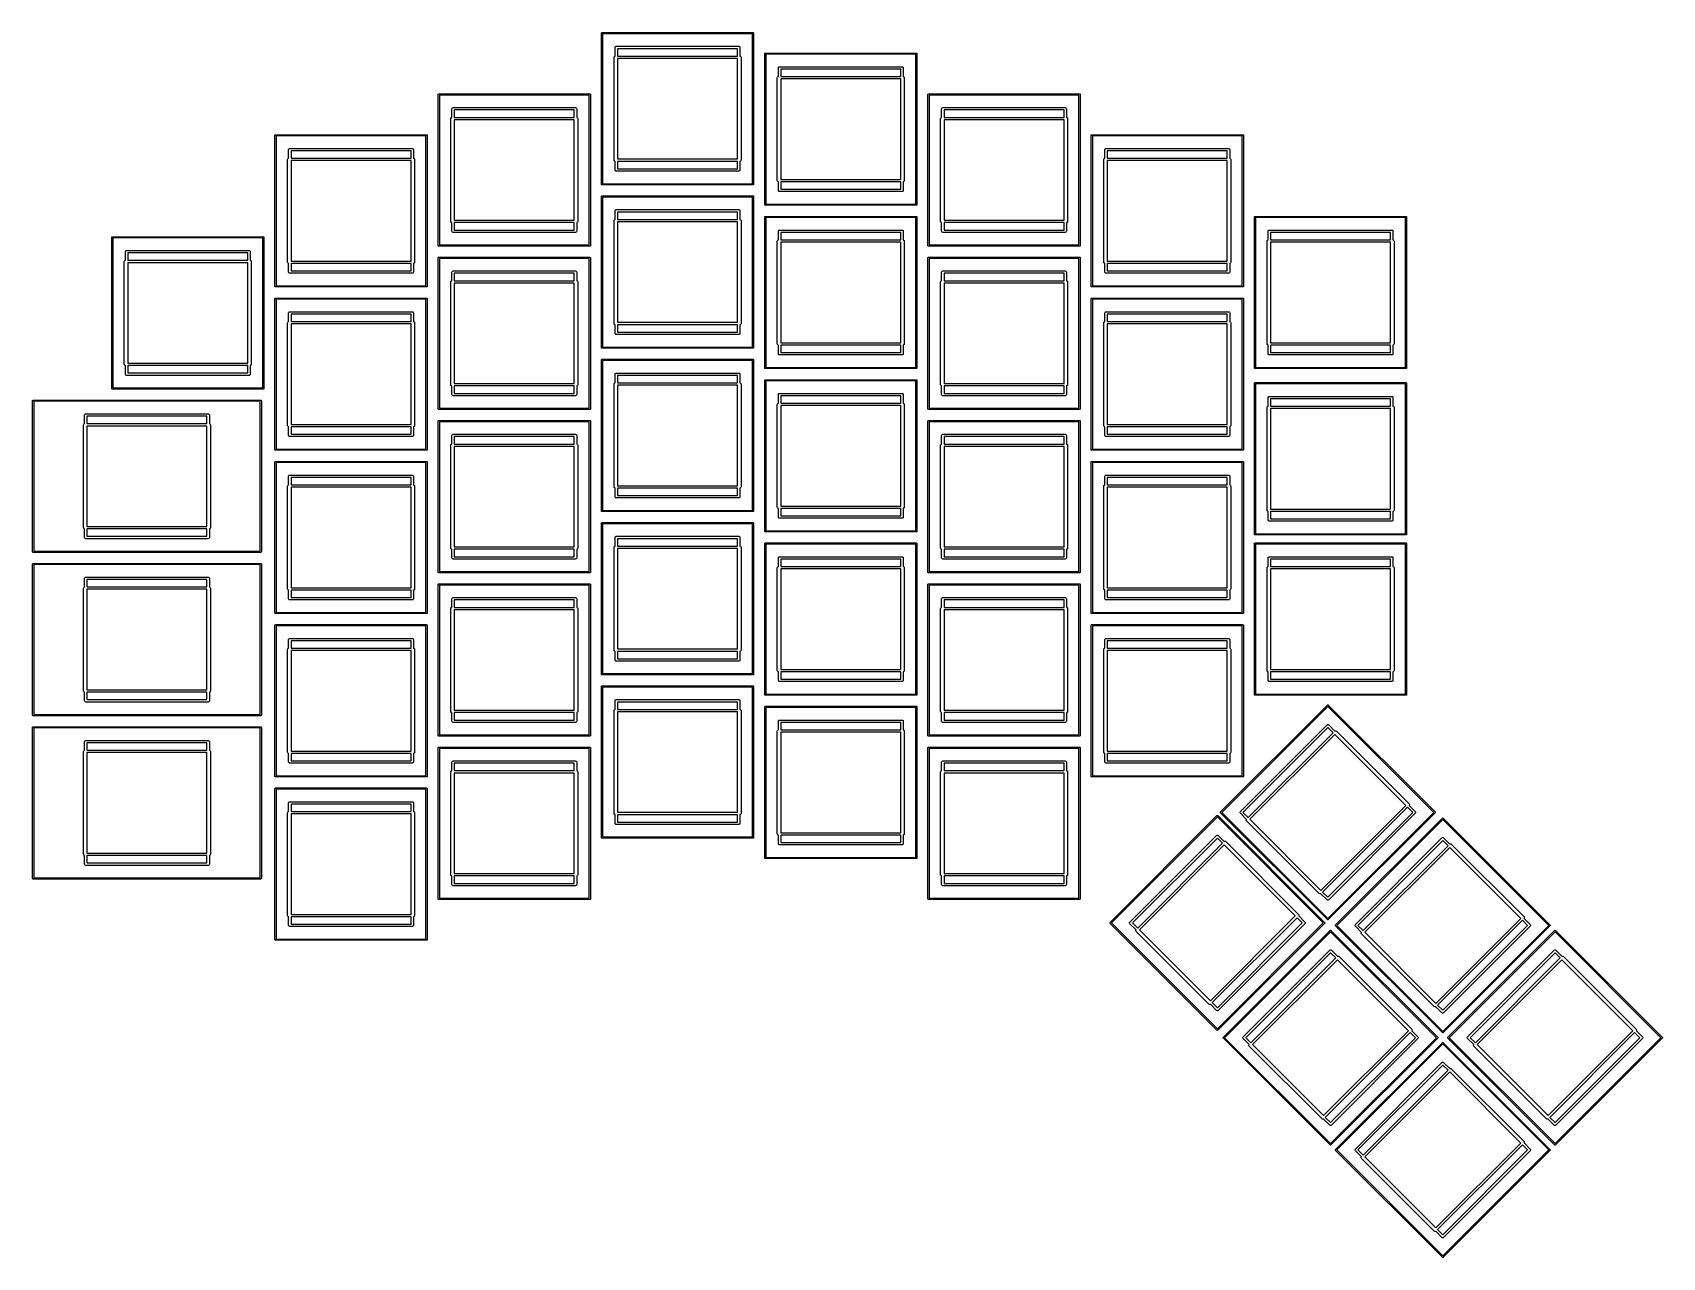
# Model space of a CAD drawing. Extents: x 26 to 229, y -178 to -26.
import ezdxf

# ---------------------------------------------------------------- set-up
doc = ezdxf.new("R2010")
doc.units = 0
doc.layers.add('BLACK', color=7, linetype='CONTINUOUS')

msp = doc.modelspace()

# ---------------------------------------------------------------- linework, layer by layer
at = {"layer": 'BLACK', "linetype": 'CONTINUOUS'}
for p, q in [((97.2058, -26.162), (97.207545, -26.152099)), ((97.2058, -44.958), (97.2058, -26.162)), ((97.206958, -26.148768), (97.208649, -26.145838)), ((97.207545, -26.152099), (97.206958, -26.148768)), ((97.208649, -26.145838), (97.210395, -26.135938)), ((97.210395, -26.135938), (97.223122, -26.12077)), ((97.223122, -26.12077), (97.23302, -26.103627)), ((97.23302, -26.103627), (97.23948, -26.101275)), ((97.23948, -26.101275), (97.2439, -26.096009)), ((97.2439, -26.096009), (97.263394, -26.092571)), ((97.263394, -26.092571), (97.282, -26.0858)), ((97.282, -26.0858), (116.078, -26.0858)), ((97.3582, -26.2382), (97.3582, -44.8818)), ((116.0018, -26.2382), (97.3582, -26.2382)), ((116.0018, -44.8818), (116.0018, -26.2382)), ((116.078, -26.0858), (116.0879, -26.087545)), ((116.0879, -26.087545), (116.091232, -26.086958)), ((116.091232, -26.086958), (116.094161, -26.088649)), ((116.094161, -26.088649), (116.104062, -26.090395)), ((116.104062, -26.090395), (116.119229, -26.103122)), ((116.119229, -26.103122), (116.136373, -26.11302)), ((116.136373, -26.11302), (116.138724, -26.11948)), ((116.138724, -26.11948), (116.143991, -26.1239)), ((116.143991, -26.1239), (116.147428, -26.143394)), ((116.147428, -26.143394), (116.1542, -26.162)), ((116.1542, -26.162), (116.1542, -44.958)), ((98.91, -27.94), (98.930096, -27.865)), ((98.91, -29.015358), (98.91, -27.94)), ((98.930096, -27.865), (98.985, -27.810096)), ((98.985, -27.810096), (99.06, -27.79)), ((99.06, -27.79), (114.3, -27.79)), ((99.21, -28.09), (99.21, -29.01)), ((114.15, -28.09), (99.21, -28.09)), ((114.15, -29.01), (114.15, -28.09)), ((114.3, -27.79), (114.375, -27.810096)), ((114.375, -27.810096), (114.429904, -27.865)), ((114.429904, -27.865), (114.45, -27.94)), ((114.45, -27.94), (114.45, -29.015358)), ((98.78, -29.16), (98.800096, -29.085)), ((98.78, -41.96), (98.78, -29.16)), ((98.800096, -29.085), (98.855, -29.030096)), ((98.855, -29.030096), (98.91, -29.015358)), ((99.21, -29.01), (114.15, -29.01)), ((99.21, -29.31), (99.21, -41.81)), ((114.15, -29.31), (99.21, -29.31)), ((114.15, -41.81), (114.15, -29.31)), ((114.45, -29.015358), (114.505, -29.030096)), ((114.505, -29.030096), (114.559904, -29.085)), ((114.559904, -29.085), (114.58, -29.16)), ((114.58, -29.16), (114.58, -41.96)), ((117.5258, -28.702), (117.527545, -28.692099)), ((117.5258, -47.498), (117.5258, -28.702)), ((117.526958, -28.688768), (117.528649, -28.685838)), ((117.527545, -28.692099), (117.526958, -28.688768)), ((117.528649, -28.685838), (117.530395, -28.675938)), ((117.530395, -28.675938), (117.543122, -28.66077)), ((117.543122, -28.66077), (117.55302, -28.643627)), ((117.55302, -28.643627), (117.55948, -28.641275)), ((117.55948, -28.641275), (117.5639, -28.636009)), ((117.5639, -28.636009), (117.583394, -28.632571)), ((117.583394, -28.632571), (117.602, -28.6258)), ((117.602, -28.6258), (136.398, -28.6258)), ((117.6782, -28.7782), (117.6782, -47.4218)), ((136.3218, -28.7782), (117.6782, -28.7782)), ((119.23, -30.48), (119.250096, -30.405)), ((119.250096, -30.405), (119.305, -30.350096)), ((119.305, -30.350096), (119.38, -30.33)), ((119.38, -30.33), (134.62, -30.33)), ((134.62, -30.33), (134.695, -30.350096)), ((134.695, -30.350096), (134.749904, -30.405)), ((134.749904, -30.405), (134.77, -30.48)), ((136.3218, -47.4218), (136.3218, -28.7782)), ((136.398, -28.6258), (136.4079, -28.627545)), ((136.4079, -28.627545), (136.411232, -28.626958)), ((136.411232, -28.626958), (136.414161, -28.628649)), ((136.414161, -28.628649), (136.424062, -28.630395)), ((136.424062, -28.630395), (136.439229, -28.643122)), ((136.439229, -28.643122), (136.456373, -28.65302)), ((136.456373, -28.65302), (136.458724, -28.65948)), ((136.458724, -28.65948), (136.463991, -28.6639)), ((136.463991, -28.6639), (136.467428, -28.683394)), ((136.467428, -28.683394), (136.4742, -28.702)), ((136.4742, -28.702), (136.4742, -47.498)), ((119.1, -31.7), (119.120096, -31.625)), ((119.1, -44.5), (119.1, -31.7)), ((119.120096, -31.625), (119.175, -31.570096)), ((119.175, -31.570096), (119.23, -31.555358)), ((119.23, -31.555358), (119.23, -30.48)), ((119.53, -30.63), (119.53, -31.55)), ((134.47, -30.63), (119.53, -30.63)), ((119.53, -31.55), (134.47, -31.55)), ((119.53, -31.85), (119.53, -44.35)), ((134.47, -31.85), (119.53, -31.85)), ((134.47, -31.55), (134.47, -30.63)), ((134.47, -44.35), (134.47, -31.85)), ((134.77, -30.48), (134.77, -31.555358)), ((134.77, -31.555358), (134.825, -31.570096)), ((134.825, -31.570096), (134.879904, -31.625)), ((134.879904, -31.625), (134.9, -31.7)), ((134.9, -31.7), (134.9, -44.5)), ((76.8858, -33.782), (76.887545, -33.772099)), ((76.8858, -52.578), (76.8858, -33.782)), ((76.886958, -33.768768), (76.888649, -33.765838)), ((76.887545, -33.772099), (76.886958, -33.768768)), ((76.888649, -33.765838), (76.890395, -33.755938)), ((76.890395, -33.755938), (76.903122, -33.74077)), ((76.903122, -33.74077), (76.91302, -33.723627)), ((76.91302, -33.723627), (76.91948, -33.721275)), ((76.91948, -33.721275), (76.9239, -33.716009)), ((76.9239, -33.716009), (76.943394, -33.712571)), ((76.943394, -33.712571), (76.962, -33.7058)), ((76.962, -33.7058), (95.758, -33.7058)), ((77.0382, -33.8582), (77.0382, -52.5018)), ((95.6818, -33.8582), (77.0382, -33.8582)), ((95.6818, -52.5018), (95.6818, -33.8582)), ((95.758, -33.7058), (95.7679, -33.707545)), ((95.7679, -33.707545), (95.771232, -33.706958)), ((95.771232, -33.706958), (95.774161, -33.708649)), ((95.774161, -33.708649), (95.784062, -33.710395)), ((95.784062, -33.710395), (95.799229, -33.723122)), ((95.799229, -33.723122), (95.816373, -33.73302)), ((95.816373, -33.73302), (95.818724, -33.73948)), ((95.818724, -33.73948), (95.823991, -33.7439)), ((95.823991, -33.7439), (95.827428, -33.763394)), ((95.827428, -33.763394), (95.8342, -33.782)), ((95.8342, -33.782), (95.8342, -52.578)), ((137.8458, -33.782), (137.847545, -33.772099)), ((137.8458, -52.578), (137.8458, -33.782)), ((137.846958, -33.768768), (137.848649, -33.765838)), ((137.847545, -33.772099), (137.846958, -33.768768)), ((137.848649, -33.765838), (137.850395, -33.755938)), ((137.850395, -33.755938), (137.863122, -33.74077)), ((137.863122, -33.74077), (137.87302, -33.723627)), ((137.87302, -33.723627), (137.87948, -33.721275)), ((137.87948, -33.721275), (137.8839, -33.716009)), ((137.8839, -33.716009), (137.903394, -33.712571)), ((137.903394, -33.712571), (137.922, -33.7058)), ((137.922, -33.7058), (156.718, -33.7058)), ((137.9982, -33.8582), (137.9982, -52.5018)), ((156.6418, -33.8582), (137.9982, -33.8582)), ((156.6418, -52.5018), (156.6418, -33.8582)), ((156.718, -33.7058), (156.7279, -33.707545)), ((156.7279, -33.707545), (156.731232, -33.706958)), ((156.731232, -33.706958), (156.734161, -33.708649)), ((156.734161, -33.708649), (156.744062, -33.710395)), ((156.744062, -33.710395), (156.759229, -33.723122)), ((156.759229, -33.723122), (156.776373, -33.73302)), ((156.776373, -33.73302), (156.778724, -33.73948)), ((156.778724, -33.73948), (156.783991, -33.7439)), ((156.783991, -33.7439), (156.787428, -33.763394)), ((156.787428, -33.763394), (156.7942, -33.782)), ((156.7942, -33.782), (156.7942, -52.578)), ((78.59, -35.56), (78.610096, -35.485)), ((78.59, -36.635358), (78.59, -35.56)), ((78.610096, -35.485), (78.665, -35.430096)), ((78.665, -35.430096), (78.74, -35.41)), ((78.74, -35.41), (93.98, -35.41)), ((78.89, -35.71), (78.89, -36.63)), ((93.83, -35.71), (78.89, -35.71)), ((93.83, -36.63), (93.83, -35.71)), ((93.98, -35.41), (94.055, -35.430096)), ((94.055, -35.430096), (94.109904, -35.485)), ((94.109904, -35.485), (94.13, -35.56)), ((94.13, -35.56), (94.13, -36.635358)), ((139.55, -35.56), (139.570096, -35.485)), ((139.55, -36.635358), (139.55, -35.56)), ((139.570096, -35.485), (139.625, -35.430096)), ((139.625, -35.430096), (139.7, -35.41)), ((139.7, -35.41), (154.94, -35.41)), ((139.85, -35.71), (139.85, -36.63)), ((154.79, -35.71), (139.85, -35.71)), ((154.79, -36.63), (154.79, -35.71)), ((154.94, -35.41), (155.015, -35.430096)), ((155.015, -35.430096), (155.069904, -35.485)), ((155.069904, -35.485), (155.09, -35.56)), ((155.09, -35.56), (155.09, -36.635358)), ((78.46, -36.78), (78.480096, -36.705)), ((78.46, -49.58), (78.46, -36.78)), ((78.480096, -36.705), (78.535, -36.650096)), ((78.535, -36.650096), (78.59, -36.635358)), ((78.89, -36.63), (93.83, -36.63)), ((78.89, -36.93), (78.89, -49.43)), ((93.83, -36.93), (78.89, -36.93)), ((93.83, -49.43), (93.83, -36.93)), ((94.13, -36.635358), (94.185, -36.650096)), ((94.185, -36.650096), (94.239904, -36.705)), ((94.239904, -36.705), (94.26, -36.78)), ((94.26, -36.78), (94.26, -49.58)), ((139.42, -36.78), (139.440096, -36.705)), ((139.42, -49.58), (139.42, -36.78)), ((139.440096, -36.705), (139.495, -36.650096)), ((139.495, -36.650096), (139.55, -36.635358)), ((139.85, -36.63), (154.79, -36.63)), ((139.85, -36.93), (139.85, -49.43)), ((154.79, -36.93), (139.85, -36.93)), ((154.79, -49.43), (154.79, -36.93)), ((155.09, -36.635358), (155.145, -36.650096)), ((155.145, -36.650096), (155.199904, -36.705)), ((155.199904, -36.705), (155.22, -36.78)), ((155.22, -36.78), (155.22, -49.58)), ((56.5658, -38.862), (56.567545, -38.852099)), ((56.5658, -57.658), (56.5658, -38.862)), ((56.566958, -38.848768), (56.568649, -38.845838)), ((56.567545, -38.852099), (56.566958, -38.848768)), ((56.568649, -38.845838), (56.570395, -38.835938)), ((56.570395, -38.835938), (56.583122, -38.82077)), ((56.583122, -38.82077), (56.59302, -38.803627)), ((56.59302, -38.803627), (56.59948, -38.801275)), ((56.59948, -38.801275), (56.6039, -38.796009)), ((56.6039, -38.796009), (56.623394, -38.792571)), ((56.623394, -38.792571), (56.642, -38.7858)), ((56.642, -38.7858), (75.438, -38.7858)), ((56.7182, -38.9382), (56.7182, -57.5818)), ((75.3618, -38.9382), (56.7182, -38.9382)), ((58.27, -40.64), (58.290096, -40.565)), ((58.290096, -40.565), (58.345, -40.510096)), ((58.345, -40.510096), (58.42, -40.49)), ((58.42, -40.49), (73.66, -40.49)), ((73.66, -40.49), (73.735, -40.510096)), ((73.735, -40.510096), (73.789904, -40.565)), ((73.789904, -40.565), (73.81, -40.64)), ((75.3618, -57.5818), (75.3618, -38.9382)), ((75.438, -38.7858), (75.4479, -38.787545)), ((75.4479, -38.787545), (75.451232, -38.786958)), ((75.451232, -38.786958), (75.454161, -38.788649)), ((75.454161, -38.788649), (75.464062, -38.790395)), ((75.464062, -38.790395), (75.479229, -38.803122)), ((75.479229, -38.803122), (75.496373, -38.81302)), ((75.496373, -38.81302), (75.498724, -38.81948)), ((75.498724, -38.81948), (75.503991, -38.8239)), ((75.503991, -38.8239), (75.507428, -38.843394)), ((75.507428, -38.843394), (75.5142, -38.862)), ((75.5142, -38.862), (75.5142, -57.658)), ((158.1658, -38.862), (158.167545, -38.852099)), ((158.1658, -57.658), (158.1658, -38.862)), ((158.166958, -38.848768), (158.168649, -38.845838)), ((158.167545, -38.852099), (158.166958, -38.848768)), ((158.168649, -38.845838), (158.170395, -38.835938)), ((158.170395, -38.835938), (158.183122, -38.82077)), ((158.183122, -38.82077), (158.19302, -38.803627)), ((158.19302, -38.803627), (158.19948, -38.801275)), ((158.19948, -38.801275), (158.2039, -38.796009)), ((158.2039, -38.796009), (158.223394, -38.792571)), ((158.223394, -38.792571), (158.242, -38.7858)), ((158.242, -38.7858), (177.038, -38.7858)), ((158.3182, -38.9382), (158.3182, -57.5818)), ((176.9618, -38.9382), (158.3182, -38.9382)), ((159.87, -40.64), (159.890096, -40.565)), ((159.890096, -40.565), (159.945, -40.510096)), ((159.945, -40.510096), (160.02, -40.49)), ((160.02, -40.49), (175.26, -40.49)), ((175.26, -40.49), (175.335, -40.510096)), ((175.335, -40.510096), (175.389904, -40.565)), ((175.389904, -40.565), (175.41, -40.64)), ((176.9618, -57.5818), (176.9618, -38.9382)), ((177.038, -38.7858), (177.0479, -38.787545)), ((177.0479, -38.787545), (177.051232, -38.786958)), ((177.051232, -38.786958), (177.054161, -38.788649)), ((177.054161, -38.788649), (177.064062, -38.790395)), ((177.064062, -38.790395), (177.079229, -38.803122)), ((177.079229, -38.803122), (177.096373, -38.81302)), ((177.096373, -38.81302), (177.098724, -38.81948)), ((177.098724, -38.81948), (177.103991, -38.8239)), ((177.103991, -38.8239), (177.107428, -38.843394)), ((177.107428, -38.843394), (177.1142, -38.862)), ((177.1142, -38.862), (177.1142, -57.658)), ((58.14, -41.86), (58.160096, -41.785)), ((58.14, -54.66), (58.14, -41.86)), ((58.160096, -41.785), (58.215, -41.730096)), ((58.215, -41.730096), (58.27, -41.715358)), ((58.27, -41.715358), (58.27, -40.64)), ((58.57, -40.79), (58.57, -41.71)), ((73.51, -40.79), (58.57, -40.79)), ((58.57, -41.71), (73.51, -41.71)), ((58.57, -42.01), (58.57, -54.51)), ((73.51, -42.01), (58.57, -42.01)), ((73.51, -41.71), (73.51, -40.79)), ((73.51, -54.51), (73.51, -42.01)), ((73.81, -40.64), (73.81, -41.715358)), ((73.81, -41.715358), (73.865, -41.730096)), ((73.865, -41.730096), (73.919904, -41.785)), ((73.919904, -41.785), (73.94, -41.86)), ((73.94, -41.86), (73.94, -54.66)), ((98.800096, -42.035), (98.78, -41.96)), ((98.855, -42.089904), (98.800096, -42.035)), ((98.91, -42.104641), (98.855, -42.089904)), ((98.91, -43.18), (98.91, -42.104641)), ((99.21, -41.81), (114.15, -41.81)), ((99.21, -42.11), (99.21, -43.03)), ((114.15, -42.11), (99.21, -42.11)), ((114.15, -43.03), (114.15, -42.11)), ((114.505, -42.089904), (114.45, -42.104641)), ((114.45, -42.104641), (114.45, -43.18)), ((114.559904, -42.035), (114.505, -42.089904)), ((114.58, -41.96), (114.559904, -42.035)), ((159.74, -41.86), (159.760096, -41.785)), ((159.74, -54.66), (159.74, -41.86)), ((159.760096, -41.785), (159.815, -41.730096)), ((159.815, -41.730096), (159.87, -41.715358)), ((159.87, -41.715358), (159.87, -40.64)), ((160.17, -40.79), (160.17, -41.71)), ((175.11, -40.79), (160.17, -40.79)), ((160.17, -41.71), (175.11, -41.71)), ((160.17, -42.01), (160.17, -54.51)), ((175.11, -42.01), (160.17, -42.01)), ((175.11, -41.71), (175.11, -40.79)), ((175.11, -54.51), (175.11, -42.01)), ((175.41, -40.64), (175.41, -41.715358)), ((175.41, -41.715358), (175.465, -41.730096)), ((175.465, -41.730096), (175.519904, -41.785)), ((175.519904, -41.785), (175.54, -41.86)), ((175.54, -41.86), (175.54, -54.66)), ((98.930096, -43.255), (98.91, -43.18)), ((98.985, -43.309904), (98.930096, -43.255)), ((99.06, -43.33), (98.985, -43.309904)), ((114.3, -43.33), (99.06, -43.33)), ((99.21, -43.03), (114.15, -43.03)), ((114.375, -43.309904), (114.3, -43.33)), ((114.429904, -43.255), (114.375, -43.309904)), ((114.45, -43.18), (114.429904, -43.255)), ((119.120096, -44.575), (119.1, -44.5)), ((119.175, -44.629904), (119.120096, -44.575)), ((119.23, -44.644641), (119.175, -44.629904)), ((119.53, -44.35), (134.47, -44.35)), ((134.825, -44.629904), (134.77, -44.644641)), ((134.879904, -44.575), (134.825, -44.629904)), ((134.9, -44.5), (134.879904, -44.575)), ((97.212571, -44.976605), (97.2058, -44.958)), ((97.2058, -46.482), (97.207545, -46.472099)), ((97.2058, -65.278), (97.2058, -46.482)), ((97.206958, -46.468768), (97.208649, -46.465838)), ((97.207545, -46.472099), (97.206958, -46.468768)), ((97.208649, -46.465838), (97.210395, -46.455938)), ((97.210395, -46.455938), (97.223122, -46.44077)), ((97.216009, -44.9961), (97.212571, -44.976605)), ((97.221275, -45.000519), (97.216009, -44.9961)), ((97.223627, -45.00698), (97.221275, -45.000519)), ((97.223122, -46.44077), (97.23302, -46.423627)), ((97.24077, -45.016877), (97.223627, -45.00698)), ((97.23302, -46.423627), (97.23948, -46.421275)), ((97.23948, -46.421275), (97.2439, -46.416009)), ((97.255938, -45.029605), (97.24077, -45.016877)), ((97.2439, -46.416009), (97.263394, -46.412571)), ((97.265838, -45.03135), (97.255938, -45.029605)), ((97.263394, -46.412571), (97.282, -46.4058)), ((97.268768, -45.033042), (97.265838, -45.03135)), ((97.272099, -45.032454), (97.268768, -45.033042)), ((97.282, -45.0342), (97.272099, -45.032454)), ((116.078, -45.0342), (97.282, -45.0342)), ((97.282, -46.4058), (116.078, -46.4058)), ((97.3582, -44.8818), (116.0018, -44.8818)), ((97.3582, -46.5582), (97.3582, -65.2018)), ((116.0018, -46.5582), (97.3582, -46.5582)), ((116.0018, -65.2018), (116.0018, -46.5582)), ((116.096605, -45.027428), (116.078, -45.0342)), ((116.078, -46.4058), (116.0879, -46.407545)), ((116.0879, -46.407545), (116.091232, -46.406958)), ((116.091232, -46.406958), (116.094161, -46.408649)), ((116.094161, -46.408649), (116.104062, -46.410395)), ((116.1161, -45.023991), (116.096605, -45.027428)), ((116.104062, -46.410395), (116.119229, -46.423122)), ((116.120519, -45.018724), (116.1161, -45.023991)), ((116.119229, -46.423122), (116.136373, -46.43302)), ((116.12698, -45.016373), (116.120519, -45.018724)), ((116.136877, -44.999229), (116.12698, -45.016373)), ((116.136373, -46.43302), (116.138724, -46.43948)), ((116.149605, -44.984062), (116.136877, -44.999229)), ((116.138724, -46.43948), (116.143991, -46.4439)), ((116.143991, -46.4439), (116.147428, -46.463394)), ((116.147428, -46.463394), (116.1542, -46.482)), ((116.15135, -44.974161), (116.149605, -44.984062)), ((116.153042, -44.971232), (116.15135, -44.974161)), ((116.1542, -44.958), (116.152454, -44.9679)), ((116.152454, -44.9679), (116.153042, -44.971232)), ((116.1542, -46.482), (116.1542, -65.278)), ((119.23, -45.72), (119.23, -44.644641)), ((119.250096, -45.795), (119.23, -45.72)), ((119.305, -45.849904), (119.250096, -45.795)), ((119.38, -45.87), (119.305, -45.849904)), ((134.62, -45.87), (119.38, -45.87)), ((119.53, -44.65), (119.53, -45.57)), ((134.47, -44.65), (119.53, -44.65)), ((119.53, -45.57), (134.47, -45.57)), ((134.47, -45.57), (134.47, -44.65)), ((134.695, -45.849904), (134.62, -45.87)), ((134.749904, -45.795), (134.695, -45.849904)), ((134.77, -45.72), (134.749904, -45.795)), ((134.77, -44.644641), (134.77, -45.72)), ((98.91, -48.26), (98.930096, -48.185)), ((98.91, -49.335358), (98.91, -48.26)), ((98.930096, -48.185), (98.985, -48.130096)), ((98.985, -48.130096), (99.06, -48.11)), ((99.06, -48.11), (114.3, -48.11)), ((99.21, -48.41), (99.21, -49.33)), ((114.15, -48.41), (99.21, -48.41)), ((114.15, -49.33), (114.15, -48.41)), ((114.3, -48.11), (114.375, -48.130096)), ((114.375, -48.130096), (114.429904, -48.185)), ((114.429904, -48.185), (114.45, -48.26)), ((114.45, -48.26), (114.45, -49.335358)), ((117.532571, -47.516605), (117.5258, -47.498)), ((117.536009, -47.5361), (117.532571, -47.516605)), ((117.541275, -47.540519), (117.536009, -47.5361)), ((117.543627, -47.54698), (117.541275, -47.540519)), ((117.56077, -47.556877), (117.543627, -47.54698)), ((117.575938, -47.569605), (117.56077, -47.556877)), ((117.585838, -47.57135), (117.575938, -47.569605)), ((117.588768, -47.573042), (117.585838, -47.57135)), ((117.592099, -47.572454), (117.588768, -47.573042)), ((117.602, -47.5742), (117.592099, -47.572454)), ((136.398, -47.5742), (117.602, -47.5742)), ((117.6782, -47.4218), (136.3218, -47.4218)), ((136.416605, -47.567428), (136.398, -47.5742)), ((136.4361, -47.563991), (136.416605, -47.567428)), ((136.440519, -47.558724), (136.4361, -47.563991)), ((136.44698, -47.556373), (136.440519, -47.558724)), ((136.456877, -47.539229), (136.44698, -47.556373)), ((136.469605, -47.524062), (136.456877, -47.539229)), ((136.47135, -47.514161), (136.469605, -47.524062)), ((136.473042, -47.511232), (136.47135, -47.514161)), ((136.4742, -47.498), (136.472454, -47.5079)), ((136.472454, -47.5079), (136.473042, -47.511232)), ((78.480096, -49.655), (78.46, -49.58)), ((78.535, -49.709904), (78.480096, -49.655)), ((78.59, -49.724641), (78.535, -49.709904)), ((78.59, -50.8), (78.59, -49.724641)), ((78.89, -49.43), (93.83, -49.43)), ((78.89, -49.73), (78.89, -50.65)), ((93.83, -49.73), (78.89, -49.73)), ((78.89, -50.65), (93.83, -50.65)), ((93.83, -50.65), (93.83, -49.73)), ((94.185, -49.709904), (94.13, -49.724641)), ((94.13, -49.724641), (94.13, -50.8)), ((94.239904, -49.655), (94.185, -49.709904)), ((94.26, -49.58), (94.239904, -49.655)), ((98.78, -49.48), (98.800096, -49.405)), ((98.78, -62.28), (98.78, -49.48)), ((98.800096, -49.405), (98.855, -49.350096)), ((98.855, -49.350096), (98.91, -49.335358)), ((99.21, -49.33), (114.15, -49.33)), ((99.21, -49.63), (99.21, -62.13)), ((114.15, -49.63), (99.21, -49.63)), ((114.15, -62.13), (114.15, -49.63)), ((114.45, -49.335358), (114.505, -49.350096)), ((114.505, -49.350096), (114.559904, -49.405)), ((114.559904, -49.405), (114.58, -49.48)), ((114.58, -49.48), (114.58, -62.28)), ((117.5258, -49.022), (117.527545, -49.012099)), ((117.5258, -67.818), (117.5258, -49.022)), ((117.526958, -49.008768), (117.528649, -49.005838)), ((117.527545, -49.012099), (117.526958, -49.008768)), ((117.528649, -49.005838), (117.530395, -48.995938)), ((117.530395, -48.995938), (117.543122, -48.98077)), ((117.543122, -48.98077), (117.55302, -48.963627)), ((117.55302, -48.963627), (117.55948, -48.961275)), ((117.55948, -48.961275), (117.5639, -48.956009)), ((117.5639, -48.956009), (117.583394, -48.952571)), ((117.583394, -48.952571), (117.602, -48.9458)), ((117.602, -48.9458), (136.398, -48.9458)), ((117.6782, -49.0982), (117.6782, -67.7418)), ((136.3218, -49.0982), (117.6782, -49.0982)), ((119.250096, -50.725), (119.305, -50.670096)), ((119.305, -50.670096), (119.38, -50.65)), ((119.38, -50.65), (134.62, -50.65)), ((134.62, -50.65), (134.695, -50.670096)), ((134.695, -50.670096), (134.749904, -50.725)), ((136.3218, -67.7418), (136.3218, -49.0982)), ((136.398, -48.9458), (136.4079, -48.947545)), ((136.4079, -48.947545), (136.411232, -48.946958)), ((136.411232, -48.946958), (136.414161, -48.948649)), ((136.414161, -48.948649), (136.424062, -48.950395)), ((136.424062, -48.950395), (136.439229, -48.963122)), ((136.439229, -48.963122), (136.456373, -48.97302)), ((136.456373, -48.97302), (136.458724, -48.97948)), ((136.458724, -48.97948), (136.463991, -48.9839)), ((136.463991, -48.9839), (136.467428, -49.003394)), ((136.467428, -49.003394), (136.4742, -49.022)), ((136.4742, -49.022), (136.4742, -67.818)), ((139.440096, -49.655), (139.42, -49.58)), ((139.495, -49.709904), (139.440096, -49.655)), ((139.55, -49.724641), (139.495, -49.709904)), ((139.55, -50.8), (139.55, -49.724641)), ((139.85, -49.43), (154.79, -49.43)), ((139.85, -49.73), (139.85, -50.65)), ((154.79, -49.73), (139.85, -49.73)), ((139.85, -50.65), (154.79, -50.65)), ((154.79, -50.65), (154.79, -49.73)), ((155.145, -49.709904), (155.09, -49.724641)), ((155.09, -49.724641), (155.09, -50.8)), ((155.199904, -49.655), (155.145, -49.709904)), ((155.22, -49.58), (155.199904, -49.655)), ((178.4858, -49.022), (178.487545, -49.012099)), ((178.4858, -67.818), (178.4858, -49.022)), ((178.486958, -49.008768), (178.488649, -49.005838)), ((178.487545, -49.012099), (178.486958, -49.008768)), ((178.488649, -49.005838), (178.490395, -48.995938)), ((178.490395, -48.995938), (178.503122, -48.98077)), ((178.503122, -48.98077), (178.51302, -48.963627)), ((178.51302, -48.963627), (178.51948, -48.961275)), ((178.51948, -48.961275), (178.5239, -48.956009)), ((178.5239, -48.956009), (178.543394, -48.952571)), ((178.543394, -48.952571), (178.562, -48.9458)), ((178.562, -48.9458), (197.358, -48.9458)), ((178.6382, -49.0982), (178.6382, -67.7418)), ((197.2818, -49.0982), (178.6382, -49.0982)), ((180.210096, -50.725), (180.265, -50.670096)), ((180.265, -50.670096), (180.34, -50.65)), ((180.34, -50.65), (195.58, -50.65)), ((195.58, -50.65), (195.655, -50.670096)), ((195.655, -50.670096), (195.709904, -50.725)), ((197.2818, -67.7418), (197.2818, -49.0982)), ((197.358, -48.9458), (197.3679, -48.947545)), ((197.3679, -48.947545), (197.371232, -48.946958)), ((197.371232, -48.946958), (197.374161, -48.948649)), ((197.374161, -48.948649), (197.384062, -48.950395)), ((197.384062, -48.950395), (197.399229, -48.963122)), ((197.399229, -48.963122), (197.416373, -48.97302)), ((197.416373, -48.97302), (197.418724, -48.97948)), ((197.418724, -48.97948), (197.423991, -48.9839)), ((197.423991, -48.9839), (197.427428, -49.003394)), ((197.427428, -49.003394), (197.4342, -49.022)), ((197.4342, -49.022), (197.4342, -67.818)), ((36.2458, -51.562), (36.247545, -51.552099)), ((36.2458, -70.358), (36.2458, -51.562)), ((36.246958, -51.548768), (36.248649, -51.545838)), ((36.247545, -51.552099), (36.246958, -51.548768)), ((36.248649, -51.545838), (36.250395, -51.535938)), ((36.250395, -51.535938), (36.263122, -51.52077)), ((36.263122, -51.52077), (36.27302, -51.503627)), ((36.27302, -51.503627), (36.27948, -51.501275)), ((36.27948, -51.501275), (36.2839, -51.496009)), ((36.2839, -51.496009), (36.303394, -51.492571)), ((36.303394, -51.492571), (36.322, -51.4858)), ((36.322, -51.4858), (55.118, -51.4858)), ((36.3982, -51.6382), (36.3982, -70.2818)), ((55.0418, -51.6382), (36.3982, -51.6382)), ((55.0418, -70.2818), (55.0418, -51.6382)), ((55.118, -51.4858), (55.1279, -51.487545)), ((55.1279, -51.487545), (55.131232, -51.486958)), ((55.131232, -51.486958), (55.134161, -51.488649)), ((55.134161, -51.488649), (55.144062, -51.490395)), ((55.144062, -51.490395), (55.159229, -51.503122)), ((55.159229, -51.503122), (55.176373, -51.51302)), ((55.176373, -51.51302), (55.178724, -51.51948)), ((55.178724, -51.51948), (55.183991, -51.5239)), ((55.183991, -51.5239), (55.187428, -51.543394)), ((55.187428, -51.543394), (55.1942, -51.562)), ((55.1942, -51.562), (55.1942, -70.358)), ((76.892571, -52.596605), (76.8858, -52.578)), ((76.896009, -52.6161), (76.892571, -52.596605)), ((76.901275, -52.620519), (76.896009, -52.6161)), ((76.903627, -52.62698), (76.901275, -52.620519)), ((76.92077, -52.636877), (76.903627, -52.62698)), ((76.935938, -52.649605), (76.92077, -52.636877)), ((76.945838, -52.65135), (76.935938, -52.649605)), ((76.948768, -52.653042), (76.945838, -52.65135)), ((76.952099, -52.652454), (76.948768, -52.653042)), ((76.962, -52.6542), (76.952099, -52.652454)), ((95.758, -52.6542), (76.962, -52.6542)), ((77.0382, -52.5018), (95.6818, -52.5018)), ((78.610096, -50.875), (78.59, -50.8)), ((78.665, -50.929904), (78.610096, -50.875)), ((78.74, -50.95), (78.665, -50.929904)), ((93.98, -50.95), (78.74, -50.95)), ((94.055, -50.929904), (93.98, -50.95)), ((94.109904, -50.875), (94.055, -50.929904)), ((94.13, -50.8), (94.109904, -50.875)), ((95.776605, -52.647428), (95.758, -52.6542)), ((95.7961, -52.643991), (95.776605, -52.647428)), ((95.800519, -52.638724), (95.7961, -52.643991)), ((95.80698, -52.636373), (95.800519, -52.638724)), ((95.816877, -52.619229), (95.80698, -52.636373)), ((95.829605, -52.604062), (95.816877, -52.619229)), ((95.83135, -52.594161), (95.829605, -52.604062)), ((95.833042, -52.591232), (95.83135, -52.594161)), ((95.8342, -52.578), (95.832454, -52.5879)), ((95.832454, -52.5879), (95.833042, -52.591232)), ((119.1, -52.02), (119.120096, -51.945)), ((119.1, -64.82), (119.1, -52.02)), ((119.120096, -51.945), (119.175, -51.890096)), ((119.175, -51.890096), (119.23, -51.875358)), ((119.23, -50.8), (119.250096, -50.725)), ((119.23, -51.875358), (119.23, -50.8)), ((119.53, -50.95), (119.53, -51.87)), ((134.47, -50.95), (119.53, -50.95)), ((119.53, -51.87), (134.47, -51.87)), ((119.53, -52.17), (119.53, -64.67)), ((134.47, -52.17), (119.53, -52.17)), ((134.47, -51.87), (134.47, -50.95)), ((134.47, -64.67), (134.47, -52.17)), ((134.749904, -50.725), (134.77, -50.8)), ((134.77, -50.8), (134.77, -51.875358)), ((134.77, -51.875358), (134.825, -51.890096)), ((134.825, -51.890096), (134.879904, -51.945)), ((134.879904, -51.945), (134.9, -52.02)), ((134.9, -52.02), (134.9, -64.82)), ((137.852571, -52.596605), (137.8458, -52.578)), ((137.856009, -52.6161), (137.852571, -52.596605)), ((137.861275, -52.620519), (137.856009, -52.6161)), ((137.863627, -52.62698), (137.861275, -52.620519)), ((137.88077, -52.636877), (137.863627, -52.62698)), ((137.895938, -52.649605), (137.88077, -52.636877)), ((137.905838, -52.65135), (137.895938, -52.649605)), ((137.908768, -52.653042), (137.905838, -52.65135)), ((137.912099, -52.652454), (137.908768, -52.653042)), ((137.922, -52.6542), (137.912099, -52.652454)), ((156.718, -52.6542), (137.922, -52.6542)), ((137.9982, -52.5018), (156.6418, -52.5018)), ((139.570096, -50.875), (139.55, -50.8)), ((139.625, -50.929904), (139.570096, -50.875)), ((139.7, -50.95), (139.625, -50.929904)), ((154.94, -50.95), (139.7, -50.95)), ((155.015, -50.929904), (154.94, -50.95)), ((155.069904, -50.875), (155.015, -50.929904)), ((155.09, -50.8), (155.069904, -50.875)), ((156.736605, -52.647428), (156.718, -52.6542)), ((156.7561, -52.643991), (156.736605, -52.647428)), ((156.760519, -52.638724), (156.7561, -52.643991)), ((156.76698, -52.636373), (156.760519, -52.638724)), ((156.776877, -52.619229), (156.76698, -52.636373)), ((156.789605, -52.604062), (156.776877, -52.619229)), ((156.79135, -52.594161), (156.789605, -52.604062)), ((156.793042, -52.591232), (156.79135, -52.594161)), ((156.7942, -52.578), (156.792454, -52.5879)), ((156.792454, -52.5879), (156.793042, -52.591232)), ((180.06, -52.02), (180.080096, -51.945)), ((180.06, -64.82), (180.06, -52.02)), ((180.080096, -51.945), (180.135, -51.890096)), ((180.135, -51.890096), (180.19, -51.875358)), ((180.19, -50.8), (180.210096, -50.725)), ((180.19, -51.875358), (180.19, -50.8)), ((180.49, -50.95), (180.49, -51.87)), ((195.43, -50.95), (180.49, -50.95)), ((180.49, -51.87), (195.43, -51.87)), ((180.49, -52.17), (180.49, -64.67)), ((195.43, -52.17), (180.49, -52.17)), ((195.43, -51.87), (195.43, -50.95)), ((195.43, -64.67), (195.43, -52.17)), ((195.709904, -50.725), (195.73, -50.8)), ((195.73, -50.8), (195.73, -51.875358)), ((195.73, -51.875358), (195.785, -51.890096)), ((195.785, -51.890096), (195.839904, -51.945)), ((195.839904, -51.945), (195.86, -52.02)), ((195.86, -52.02), (195.86, -64.82)), ((37.82, -54.56), (37.840096, -54.485)), ((37.82, -67.36), (37.82, -54.56)), ((37.840096, -54.485), (37.895, -54.430096)), ((37.895, -54.430096), (37.95, -54.415358)), ((37.95, -53.34), (37.970096, -53.265)), ((37.95, -54.415358), (37.95, -53.34)), ((37.970096, -53.265), (38.025, -53.210096)), ((38.025, -53.210096), (38.1, -53.19)), ((38.1, -53.19), (53.34, -53.19)), ((38.25, -53.49), (38.25, -54.41)), ((53.19, -53.49), (38.25, -53.49)), ((38.25, -54.41), (53.19, -54.41)), ((38.25, -54.71), (38.25, -67.21)), ((53.19, -54.71), (38.25, -54.71)), ((53.19, -54.41), (53.19, -53.49)), ((53.19, -67.21), (53.19, -54.71)), ((53.34, -53.19), (53.415, -53.210096)), ((53.415, -53.210096), (53.469904, -53.265)), ((53.469904, -53.265), (53.49, -53.34)), ((53.49, -53.34), (53.49, -54.415358)), ((53.49, -54.415358), (53.545, -54.430096)), ((53.545, -54.430096), (53.599904, -54.485)), ((53.599904, -54.485), (53.62, -54.56)), ((53.62, -54.56), (53.62, -67.36)), ((58.160096, -54.735), (58.14, -54.66)), ((58.215, -54.789904), (58.160096, -54.735)), ((58.57, -54.51), (73.51, -54.51)), ((73.919904, -54.735), (73.865, -54.789904)), ((73.94, -54.66), (73.919904, -54.735)), ((76.8858, -54.102), (76.887545, -54.092099)), ((76.8858, -72.898), (76.8858, -54.102)), ((76.886958, -54.088768), (76.888649, -54.085838)), ((76.887545, -54.092099), (76.886958, -54.088768)), ((76.888649, -54.085838), (76.890395, -54.075938)), ((76.890395, -54.075938), (76.903122, -54.06077)), ((76.903122, -54.06077), (76.91302, -54.043627)), ((76.91302, -54.043627), (76.91948, -54.041275)), ((76.91948, -54.041275), (76.9239, -54.036009)), ((76.9239, -54.036009), (76.943394, -54.032571)), ((76.943394, -54.032571), (76.962, -54.0258)), ((76.962, -54.0258), (95.758, -54.0258)), ((77.0382, -54.1782), (77.0382, -72.8218)), ((95.6818, -54.1782), (77.0382, -54.1782)), ((95.6818, -72.8218), (95.6818, -54.1782)), ((95.758, -54.0258), (95.7679, -54.027545)), ((95.7679, -54.027545), (95.771232, -54.026958)), ((95.771232, -54.026958), (95.774161, -54.028649)), ((95.774161, -54.028649), (95.784062, -54.030395)), ((95.784062, -54.030395), (95.799229, -54.043122)), ((95.799229, -54.043122), (95.816373, -54.05302)), ((95.816373, -54.05302), (95.818724, -54.05948)), ((95.818724, -54.05948), (95.823991, -54.0639)), ((95.823991, -54.0639), (95.827428, -54.083394)), ((95.827428, -54.083394), (95.8342, -54.102)), ((95.8342, -54.102), (95.8342, -72.898)), ((137.8458, -54.102), (137.847545, -54.092099)), ((137.8458, -72.898), (137.8458, -54.102)), ((137.846958, -54.088768), (137.848649, -54.085838)), ((137.847545, -54.092099), (137.846958, -54.088768)), ((137.848649, -54.085838), (137.850395, -54.075938)), ((137.850395, -54.075938), (137.863122, -54.06077)), ((137.863122, -54.06077), (137.87302, -54.043627)), ((137.87302, -54.043627), (137.87948, -54.041275)), ((137.87948, -54.041275), (137.8839, -54.036009)), ((137.8839, -54.036009), (137.903394, -54.032571)), ((137.903394, -54.032571), (137.922, -54.0258)), ((137.922, -54.0258), (156.718, -54.0258)), ((137.9982, -54.1782), (137.9982, -72.8218)), ((156.6418, -54.1782), (137.9982, -54.1782)), ((156.6418, -72.8218), (156.6418, -54.1782)), ((156.718, -54.0258), (156.7279, -54.027545)), ((156.7279, -54.027545), (156.731232, -54.026958)), ((156.731232, -54.026958), (156.734161, -54.028649)), ((156.734161, -54.028649), (156.744062, -54.030395)), ((156.744062, -54.030395), (156.759229, -54.043122)), ((156.759229, -54.043122), (156.776373, -54.05302)), ((156.776373, -54.05302), (156.778724, -54.05948)), ((156.778724, -54.05948), (156.783991, -54.0639)), ((156.783991, -54.0639), (156.787428, -54.083394)), ((156.787428, -54.083394), (156.7942, -54.102)), ((156.7942, -54.102), (156.7942, -72.898)), ((159.760096, -54.735), (159.74, -54.66)), ((159.815, -54.789904), (159.760096, -54.735)), ((160.17, -54.51), (175.11, -54.51)), ((175.519904, -54.735), (175.465, -54.789904)), ((175.54, -54.66), (175.519904, -54.735)), ((58.27, -54.804641), (58.215, -54.789904)), ((58.27, -55.88), (58.27, -54.804641)), ((58.290096, -55.955), (58.27, -55.88)), ((58.345, -56.009904), (58.290096, -55.955)), ((58.42, -56.03), (58.345, -56.009904)), ((73.66, -56.03), (58.42, -56.03)), ((58.57, -54.81), (58.57, -55.73)), ((73.51, -54.81), (58.57, -54.81)), ((58.57, -55.73), (73.51, -55.73)), ((73.51, -55.73), (73.51, -54.81)), ((73.735, -56.009904), (73.66, -56.03)), ((73.789904, -55.955), (73.735, -56.009904)), ((73.81, -55.88), (73.789904, -55.955)), ((73.865, -54.789904), (73.81, -54.804641)), ((73.81, -54.804641), (73.81, -55.88)), ((78.59, -55.88), (78.610096, -55.805)), ((78.59, -56.955358), (78.59, -55.88)), ((78.610096, -55.805), (78.665, -55.750096)), ((78.665, -55.750096), (78.74, -55.73)), ((78.74, -55.73), (93.98, -55.73)), ((78.89, -56.03), (78.89, -56.95)), ((93.83, -56.03), (78.89, -56.03)), ((93.83, -56.95), (93.83, -56.03)), ((93.98, -55.73), (94.055, -55.750096)), ((94.055, -55.750096), (94.109904, -55.805)), ((94.109904, -55.805), (94.13, -55.88)), ((94.13, -55.88), (94.13, -56.955358)), ((139.55, -55.88), (139.570096, -55.805)), ((139.55, -56.955358), (139.55, -55.88)), ((139.570096, -55.805), (139.625, -55.750096)), ((139.625, -55.750096), (139.7, -55.73)), ((139.7, -55.73), (154.94, -55.73)), ((139.85, -56.03), (139.85, -56.95)), ((154.79, -56.03), (139.85, -56.03)), ((154.79, -56.95), (154.79, -56.03)), ((154.94, -55.73), (155.015, -55.750096)), ((155.015, -55.750096), (155.069904, -55.805)), ((155.069904, -55.805), (155.09, -55.88)), ((155.09, -55.88), (155.09, -56.955358)), ((159.87, -54.804641), (159.815, -54.789904)), ((159.87, -55.88), (159.87, -54.804641)), ((159.890096, -55.955), (159.87, -55.88)), ((159.945, -56.009904), (159.890096, -55.955)), ((160.02, -56.03), (159.945, -56.009904)), ((175.26, -56.03), (160.02, -56.03)), ((160.17, -54.81), (160.17, -55.73)), ((175.11, -54.81), (160.17, -54.81)), ((160.17, -55.73), (175.11, -55.73)), ((175.11, -55.73), (175.11, -54.81)), ((175.335, -56.009904), (175.26, -56.03)), ((175.389904, -55.955), (175.335, -56.009904)), ((175.41, -55.88), (175.389904, -55.955)), ((175.465, -54.789904), (175.41, -54.804641)), ((175.41, -54.804641), (175.41, -55.88)), ((56.572571, -57.676605), (56.5658, -57.658)), ((56.576009, -57.6961), (56.572571, -57.676605)), ((56.581275, -57.700519), (56.576009, -57.6961)), ((56.583627, -57.70698), (56.581275, -57.700519)), ((56.60077, -57.716877), (56.583627, -57.70698)), ((56.615938, -57.729605), (56.60077, -57.716877)), ((56.625838, -57.73135), (56.615938, -57.729605)), ((56.628768, -57.733042), (56.625838, -57.73135)), ((56.632099, -57.732454), (56.628768, -57.733042)), ((56.642, -57.7342), (56.632099, -57.732454)), ((75.438, -57.7342), (56.642, -57.7342)), ((56.7182, -57.5818), (75.3618, -57.5818)), ((75.456605, -57.727428), (75.438, -57.7342)), ((75.4761, -57.723991), (75.456605, -57.727428)), ((75.480519, -57.718724), (75.4761, -57.723991)), ((75.48698, -57.716373), (75.480519, -57.718724)), ((75.496877, -57.699229), (75.48698, -57.716373)), ((75.509605, -57.684062), (75.496877, -57.699229)), ((75.51135, -57.674161), (75.509605, -57.684062)), ((75.513042, -57.671232), (75.51135, -57.674161)), ((75.5142, -57.658), (75.512454, -57.6679)), ((75.512454, -57.6679), (75.513042, -57.671232)), ((78.46, -57.1), (78.480096, -57.025)), ((78.46, -69.9), (78.46, -57.1)), ((78.480096, -57.025), (78.535, -56.970096)), ((78.535, -56.970096), (78.59, -56.955358)), ((78.89, -56.95), (93.83, -56.95)), ((78.89, -57.25), (78.89, -69.75)), ((93.83, -57.25), (78.89, -57.25)), ((93.83, -69.75), (93.83, -57.25)), ((94.13, -56.955358), (94.185, -56.970096)), ((94.185, -56.970096), (94.239904, -57.025)), ((94.239904, -57.025), (94.26, -57.1)), ((94.26, -57.1), (94.26, -69.9)), ((139.42, -57.1), (139.440096, -57.025)), ((139.42, -69.9), (139.42, -57.1)), ((139.440096, -57.025), (139.495, -56.970096)), ((139.495, -56.970096), (139.55, -56.955358)), ((139.85, -56.95), (154.79, -56.95)), ((139.85, -57.25), (139.85, -69.75)), ((154.79, -57.25), (139.85, -57.25)), ((154.79, -69.75), (154.79, -57.25)), ((155.09, -56.955358), (155.145, -56.970096)), ((155.145, -56.970096), (155.199904, -57.025)), ((155.199904, -57.025), (155.22, -57.1)), ((155.22, -57.1), (155.22, -69.9)), ((158.172571, -57.676605), (158.1658, -57.658)), ((158.176009, -57.6961), (158.172571, -57.676605)), ((158.181275, -57.700519), (158.176009, -57.6961)), ((158.183627, -57.70698), (158.181275, -57.700519)), ((158.20077, -57.716877), (158.183627, -57.70698)), ((158.215938, -57.729605), (158.20077, -57.716877)), ((158.225838, -57.73135), (158.215938, -57.729605)), ((158.228768, -57.733042), (158.225838, -57.73135)), ((158.232099, -57.732454), (158.228768, -57.733042)), ((158.242, -57.7342), (158.232099, -57.732454)), ((177.038, -57.7342), (158.242, -57.7342)), ((158.3182, -57.5818), (176.9618, -57.5818)), ((177.056605, -57.727428), (177.038, -57.7342)), ((177.0761, -57.723991), (177.056605, -57.727428)), ((177.080519, -57.718724), (177.0761, -57.723991)), ((177.08698, -57.716373), (177.080519, -57.718724)), ((177.096877, -57.699229), (177.08698, -57.716373)), ((177.109605, -57.684062), (177.096877, -57.699229)), ((177.11135, -57.674161), (177.109605, -57.684062)), ((177.113042, -57.671232), (177.11135, -57.674161)), ((177.1142, -57.658), (177.112454, -57.6679)), ((177.112454, -57.6679), (177.113042, -57.671232)), ((56.5658, -59.182), (56.567545, -59.172099)), ((56.5658, -77.978), (56.5658, -59.182)), ((56.566958, -59.168768), (56.568649, -59.165838)), ((56.567545, -59.172099), (56.566958, -59.168768)), ((56.568649, -59.165838), (56.570395, -59.155938)), ((56.570395, -59.155938), (56.583122, -59.14077)), ((56.583122, -59.14077), (56.59302, -59.123627)), ((56.59302, -59.123627), (56.59948, -59.121275)), ((56.59948, -59.121275), (56.6039, -59.116009)), ((56.6039, -59.116009), (56.623394, -59.112571)), ((56.623394, -59.112571), (56.642, -59.1058)), ((56.642, -59.1058), (75.438, -59.1058)), ((56.7182, -59.2582), (56.7182, -77.9018)), ((75.3618, -59.2582), (56.7182, -59.2582)), ((58.290096, -60.885), (58.345, -60.830096)), ((58.345, -60.830096), (58.42, -60.81)), ((58.42, -60.81), (73.66, -60.81)), ((73.66, -60.81), (73.735, -60.830096)), ((73.735, -60.830096), (73.789904, -60.885)), ((75.3618, -77.9018), (75.3618, -59.2582)), ((75.438, -59.1058), (75.4479, -59.107545)), ((75.4479, -59.107545), (75.451232, -59.106958)), ((75.451232, -59.106958), (75.454161, -59.108649)), ((75.454161, -59.108649), (75.464062, -59.110395)), ((75.464062, -59.110395), (75.479229, -59.123122)), ((75.479229, -59.123122), (75.496373, -59.13302)), ((75.496373, -59.13302), (75.498724, -59.13948)), ((75.498724, -59.13948), (75.503991, -59.1439)), ((75.503991, -59.1439), (75.507428, -59.163394)), ((75.507428, -59.163394), (75.5142, -59.182)), ((75.5142, -59.182), (75.5142, -77.978)), ((158.1658, -59.182), (158.167545, -59.172099)), ((158.1658, -77.978), (158.1658, -59.182)), ((158.166958, -59.168768), (158.168649, -59.165838)), ((158.167545, -59.172099), (158.166958, -59.168768)), ((158.168649, -59.165838), (158.170395, -59.155938)), ((158.170395, -59.155938), (158.183122, -59.14077)), ((158.183122, -59.14077), (158.19302, -59.123627)), ((158.19302, -59.123627), (158.19948, -59.121275)), ((158.19948, -59.121275), (158.2039, -59.116009)), ((158.2039, -59.116009), (158.223394, -59.112571)), ((158.223394, -59.112571), (158.242, -59.1058)), ((158.242, -59.1058), (177.038, -59.1058)), ((158.3182, -59.2582), (158.3182, -77.9018)), ((176.9618, -59.2582), (158.3182, -59.2582)), ((159.890096, -60.885), (159.945, -60.830096)), ((159.945, -60.830096), (160.02, -60.81)), ((160.02, -60.81), (175.26, -60.81)), ((175.26, -60.81), (175.335, -60.830096)), ((175.335, -60.830096), (175.389904, -60.885)), ((176.9618, -77.9018), (176.9618, -59.2582)), ((177.038, -59.1058), (177.0479, -59.107545)), ((177.0479, -59.107545), (177.051232, -59.106958)), ((177.051232, -59.106958), (177.054161, -59.108649)), ((177.054161, -59.108649), (177.064062, -59.110395)), ((177.064062, -59.110395), (177.079229, -59.123122)), ((177.079229, -59.123122), (177.096373, -59.13302)), ((177.096373, -59.13302), (177.098724, -59.13948)), ((177.098724, -59.13948), (177.103991, -59.1439)), ((177.103991, -59.1439), (177.107428, -59.163394)), ((177.107428, -59.163394), (177.1142, -59.182)), ((177.1142, -59.182), (177.1142, -77.978)), ((58.14, -62.18), (58.160096, -62.105)), ((58.14, -74.98), (58.14, -62.18)), ((58.160096, -62.105), (58.215, -62.050096)), ((58.215, -62.050096), (58.27, -62.035358)), ((58.27, -60.96), (58.290096, -60.885)), ((58.27, -62.035358), (58.27, -60.96)), ((58.57, -61.11), (58.57, -62.03)), ((73.51, -61.11), (58.57, -61.11)), ((58.57, -62.03), (73.51, -62.03)), ((58.57, -62.33), (58.57, -74.83)), ((73.51, -62.33), (58.57, -62.33)), ((73.51, -62.03), (73.51, -61.11)), ((73.51, -74.83), (73.51, -62.33)), ((73.789904, -60.885), (73.81, -60.96)), ((73.81, -60.96), (73.81, -62.035358)), ((73.81, -62.035358), (73.865, -62.050096)), ((73.865, -62.050096), (73.919904, -62.105)), ((73.919904, -62.105), (73.94, -62.18)), ((73.94, -62.18), (73.94, -74.98)), ((98.800096, -62.355), (98.78, -62.28)), ((98.855, -62.409904), (98.800096, -62.355)), ((98.91, -62.424641), (98.855, -62.409904)), ((98.91, -63.5), (98.91, -62.424641)), ((99.21, -62.13), (114.15, -62.13)), ((99.21, -62.43), (99.21, -63.35)), ((114.15, -62.43), (99.21, -62.43)), ((114.15, -63.35), (114.15, -62.43)), ((114.505, -62.409904), (114.45, -62.424641)), ((114.45, -62.424641), (114.45, -63.5)), ((114.559904, -62.355), (114.505, -62.409904)), ((114.58, -62.28), (114.559904, -62.355)), ((159.74, -62.18), (159.760096, -62.105)), ((159.74, -74.98), (159.74, -62.18)), ((159.760096, -62.105), (159.815, -62.050096)), ((159.815, -62.050096), (159.87, -62.035358)), ((159.87, -60.96), (159.890096, -60.885)), ((159.87, -62.035358), (159.87, -60.96)), ((160.17, -61.11), (160.17, -62.03)), ((175.11, -61.11), (160.17, -61.11)), ((160.17, -62.03), (175.11, -62.03)), ((160.17, -62.33), (160.17, -74.83)), ((175.11, -62.33), (160.17, -62.33)), ((175.11, -62.03), (175.11, -61.11)), ((175.11, -74.83), (175.11, -62.33)), ((175.389904, -60.885), (175.41, -60.96)), ((175.41, -60.96), (175.41, -62.035358)), ((175.41, -62.035358), (175.465, -62.050096)), ((175.465, -62.050096), (175.519904, -62.105)), ((175.519904, -62.105), (175.54, -62.18)), ((175.54, -62.18), (175.54, -74.98)), ((98.930096, -63.575), (98.91, -63.5)), ((98.985, -63.629904), (98.930096, -63.575)), ((99.06, -63.65), (98.985, -63.629904)), ((114.3, -63.65), (99.06, -63.65)), ((99.21, -63.35), (114.15, -63.35)), ((114.375, -63.629904), (114.3, -63.65)), ((114.429904, -63.575), (114.375, -63.629904)), ((114.45, -63.5), (114.429904, -63.575)), ((119.120096, -64.895), (119.1, -64.82)), ((119.175, -64.949904), (119.120096, -64.895)), ((119.53, -64.67), (134.47, -64.67)), ((134.879904, -64.895), (134.825, -64.949904)), ((134.9, -64.82), (134.879904, -64.895)), ((180.080096, -64.895), (180.06, -64.82)), ((180.135, -64.949904), (180.080096, -64.895)), ((180.49, -64.67), (195.43, -64.67)), ((195.839904, -64.895), (195.785, -64.949904)), ((195.86, -64.82), (195.839904, -64.895)), ((97.212571, -65.296605), (97.2058, -65.278)), ((97.2058, -66.810188), (97.207545, -66.800287)), ((97.2058, -85.606188), (97.2058, -66.810188)), ((97.206958, -66.796956), (97.208649, -66.794026)), ((97.207545, -66.800287), (97.206958, -66.796956)), ((97.208649, -66.794026), (97.210395, -66.784126)), ((97.210395, -66.784126), (97.223122, -66.768958)), ((97.216009, -65.3161), (97.212571, -65.296605)), ((97.221275, -65.320519), (97.216009, -65.3161)), ((97.223627, -65.32698), (97.221275, -65.320519)), ((97.223122, -66.768958), (97.23302, -66.751815)), ((97.24077, -65.336877), (97.223627, -65.32698)), ((97.23302, -66.751815), (97.23948, -66.749463)), ((97.23948, -66.749463), (97.2439, -66.744197)), ((97.255938, -65.349605), (97.24077, -65.336877)), ((97.2439, -66.744197), (97.263394, -66.740759)), ((97.265838, -65.35135), (97.255938, -65.349605)), ((97.263394, -66.740759), (97.282, -66.733988)), ((97.268768, -65.353042), (97.265838, -65.35135)), ((97.272099, -65.352454), (97.268768, -65.353042)), ((97.282, -65.3542), (97.272099, -65.352454)), ((116.078, -65.3542), (97.282, -65.3542)), ((97.282, -66.733988), (116.078, -66.733988)), ((97.3582, -65.2018), (116.0018, -65.2018)), ((97.3582, -66.886388), (97.3582, -85.529988)), ((116.0018, -66.886388), (97.3582, -66.886388)), ((116.0018, -85.529988), (116.0018, -66.886388)), ((116.096605, -65.347428), (116.078, -65.3542)), ((116.078, -66.733988), (116.0879, -66.735733)), ((116.0879, -66.735733), (116.091232, -66.735146)), ((116.091232, -66.735146), (116.094161, -66.736837)), ((116.094161, -66.736837), (116.104062, -66.738583)), ((116.1161, -65.343991), (116.096605, -65.347428)), ((116.104062, -66.738583), (116.119229, -66.75131)), ((116.120519, -65.338724), (116.1161, -65.343991)), ((116.119229, -66.75131), (116.136373, -66.761208)), ((116.12698, -65.336373), (116.120519, -65.338724)), ((116.136877, -65.319229), (116.12698, -65.336373)), ((116.136373, -66.761208), (116.138724, -66.767668)), ((116.149605, -65.304062), (116.136877, -65.319229)), ((116.138724, -66.767668), (116.143991, -66.772088)), ((116.143991, -66.772088), (116.147428, -66.791582)), ((116.147428, -66.791582), (116.1542, -66.810188)), ((116.15135, -65.294161), (116.149605, -65.304062)), ((116.153042, -65.291232), (116.15135, -65.294161)), ((116.1542, -65.278), (116.152454, -65.2879)), ((116.152454, -65.2879), (116.153042, -65.291232)), ((116.1542, -66.810188), (116.1542, -85.606188)), ((119.23, -64.964641), (119.175, -64.949904)), ((119.23, -66.04), (119.23, -64.964641)), ((119.250096, -66.115), (119.23, -66.04)), ((119.305, -66.169904), (119.250096, -66.115)), ((119.38, -66.19), (119.305, -66.169904)), ((134.62, -66.19), (119.38, -66.19)), ((119.53, -64.97), (119.53, -65.89)), ((134.47, -64.97), (119.53, -64.97)), ((119.53, -65.89), (134.47, -65.89)), ((134.47, -65.89), (134.47, -64.97)), ((134.695, -66.169904), (134.62, -66.19)), ((134.749904, -66.115), (134.695, -66.169904)), ((134.77, -66.04), (134.749904, -66.115)), ((134.825, -64.949904), (134.77, -64.964641)), ((134.77, -64.964641), (134.77, -66.04)), ((180.19, -64.964641), (180.135, -64.949904)), ((180.19, -66.04), (180.19, -64.964641)), ((180.210096, -66.115), (180.19, -66.04)), ((180.265, -66.169904), (180.210096, -66.115)), ((180.34, -66.19), (180.265, -66.169904)), ((195.58, -66.19), (180.34, -66.19)), ((180.49, -64.97), (180.49, -65.89)), ((195.43, -64.97), (180.49, -64.97)), ((180.49, -65.89), (195.43, -65.89)), ((195.43, -65.89), (195.43, -64.97)), ((195.655, -66.169904), (195.58, -66.19)), ((195.709904, -66.115), (195.655, -66.169904)), ((195.73, -66.04), (195.709904, -66.115)), ((195.785, -64.949904), (195.73, -64.964641)), ((195.73, -64.964641), (195.73, -66.04)), ((37.840096, -67.435), (37.82, -67.36)), ((37.895, -67.489904), (37.840096, -67.435)), ((37.95, -67.504641), (37.895, -67.489904)), ((37.95, -68.58), (37.95, -67.504641)), ((37.970096, -68.655), (37.95, -68.58)), ((38.025, -68.709904), (37.970096, -68.655)), ((38.1, -68.73), (38.025, -68.709904)), ((53.34, -68.73), (38.1, -68.73)), ((38.25, -67.21), (53.19, -67.21)), ((38.25, -67.51), (38.25, -68.43)), ((53.19, -67.51), (38.25, -67.51)), ((38.25, -68.43), (53.19, -68.43)), ((53.19, -68.43), (53.19, -67.51)), ((53.415, -68.709904), (53.34, -68.73)), ((53.469904, -68.655), (53.415, -68.709904)), ((53.49, -68.58), (53.469904, -68.655)), ((53.545, -67.489904), (53.49, -67.504641)), ((53.49, -67.504641), (53.49, -68.58)), ((53.599904, -67.435), (53.545, -67.489904)), ((53.62, -67.36), (53.599904, -67.435)), ((98.91, -68.588188), (98.930096, -68.513188)), ((98.91, -69.663546), (98.91, -68.588188)), ((98.930096, -68.513188), (98.985, -68.458284)), ((98.985, -68.458284), (99.06, -68.438188)), ((99.06, -68.438188), (114.3, -68.438188)), ((99.21, -68.738188), (99.21, -69.658188)), ((114.15, -68.738188), (99.21, -68.738188)), ((114.15, -69.658188), (114.15, -68.738188)), ((114.3, -68.438188), (114.375, -68.458284)), ((114.375, -68.458284), (114.429904, -68.513188)), ((114.429904, -68.513188), (114.45, -68.588188)), ((114.45, -68.588188), (114.45, -69.663546)), ((117.532571, -67.836605), (117.5258, -67.818)), ((117.536009, -67.8561), (117.532571, -67.836605)), ((117.541275, -67.860519), (117.536009, -67.8561)), ((117.543627, -67.86698), (117.541275, -67.860519)), ((117.56077, -67.876877), (117.543627, -67.86698)), ((117.575938, -67.889605), (117.56077, -67.876877)), ((117.585838, -67.89135), (117.575938, -67.889605)), ((117.588768, -67.893042), (117.585838, -67.89135)), ((117.592099, -67.892454), (117.588768, -67.893042)), ((117.602, -67.8942), (117.592099, -67.892454)), ((136.398, -67.8942), (117.602, -67.8942)), ((117.6782, -67.7418), (136.3218, -67.7418)), ((136.416605, -67.887428), (136.398, -67.8942)), ((136.4361, -67.883991), (136.416605, -67.887428)), ((136.440519, -67.878724), (136.4361, -67.883991)), ((136.44698, -67.876373), (136.440519, -67.878724)), ((136.456877, -67.859229), (136.44698, -67.876373)), ((136.469605, -67.844062), (136.456877, -67.859229)), ((136.47135, -67.834161), (136.469605, -67.844062)), ((136.473042, -67.831232), (136.47135, -67.834161)), ((136.4742, -67.818), (136.472454, -67.8279)), ((136.472454, -67.8279), (136.473042, -67.831232)), ((178.492571, -67.836605), (178.4858, -67.818)), ((178.496009, -67.8561), (178.492571, -67.836605)), ((178.501275, -67.860519), (178.496009, -67.8561)), ((178.503627, -67.86698), (178.501275, -67.860519)), ((178.52077, -67.876877), (178.503627, -67.86698)), ((178.535938, -67.889605), (178.52077, -67.876877)), ((178.545838, -67.89135), (178.535938, -67.889605)), ((178.548768, -67.893042), (178.545838, -67.89135)), ((178.552099, -67.892454), (178.548768, -67.893042)), ((178.562, -67.8942), (178.552099, -67.892454)), ((197.358, -67.8942), (178.562, -67.8942)), ((178.6382, -67.7418), (197.2818, -67.7418)), ((197.376605, -67.887428), (197.358, -67.8942)), ((197.3961, -67.883991), (197.376605, -67.887428)), ((197.400519, -67.878724), (197.3961, -67.883991)), ((197.40698, -67.876373), (197.400519, -67.878724)), ((197.416877, -67.859229), (197.40698, -67.876373)), ((197.429605, -67.844062), (197.416877, -67.859229)), ((197.43135, -67.834161), (197.429605, -67.844062)), ((197.433042, -67.831232), (197.43135, -67.834161)), ((197.4342, -67.818), (197.432454, -67.8279)), ((197.432454, -67.8279), (197.433042, -67.831232)), ((36.252571, -70.376605), (36.2458, -70.358)), ((36.256009, -70.3961), (36.252571, -70.376605)), ((36.261275, -70.400519), (36.256009, -70.3961)), ((36.263627, -70.40698), (36.261275, -70.400519)), ((36.28077, -70.416877), (36.263627, -70.40698)), ((36.295938, -70.429605), (36.28077, -70.416877)), ((36.305838, -70.43135), (36.295938, -70.429605)), ((36.308768, -70.433042), (36.305838, -70.43135)), ((36.312099, -70.432454), (36.308768, -70.433042)), ((36.322, -70.4342), (36.312099, -70.432454)), ((55.118, -70.4342), (36.322, -70.4342)), ((36.3982, -70.2818), (55.0418, -70.2818)), ((55.136605, -70.427428), (55.118, -70.4342)), ((55.1561, -70.423991), (55.136605, -70.427428)), ((55.160519, -70.418724), (55.1561, -70.423991)), ((55.16698, -70.416373), (55.160519, -70.418724)), ((55.176877, -70.399229), (55.16698, -70.416373)), ((55.189605, -70.384062), (55.176877, -70.399229)), ((55.19135, -70.374161), (55.189605, -70.384062)), ((55.193042, -70.371232), (55.19135, -70.374161)), ((55.1942, -70.358), (55.192454, -70.3679)), ((55.192454, -70.3679), (55.193042, -70.371232)), ((78.480096, -69.975), (78.46, -69.9)), ((78.535, -70.029904), (78.480096, -69.975)), ((78.59, -70.044641), (78.535, -70.029904)), ((78.59, -71.12), (78.59, -70.044641)), ((78.89, -69.75), (93.83, -69.75)), ((78.89, -70.05), (78.89, -70.97)), ((93.83, -70.05), (78.89, -70.05)), ((78.89, -70.97), (93.83, -70.97)), ((93.83, -70.97), (93.83, -70.05)), ((94.185, -70.029904), (94.13, -70.044641)), ((94.13, -70.044641), (94.13, -71.12)), ((94.239904, -69.975), (94.185, -70.029904)), ((94.26, -69.9), (94.239904, -69.975)), ((98.78, -69.808188), (98.800096, -69.733188)), ((98.78, -82.608188), (98.78, -69.808188)), ((98.800096, -69.733188), (98.855, -69.678284)), ((98.855, -69.678284), (98.91, -69.663546)), ((99.21, -69.658188), (114.15, -69.658188)), ((99.21, -69.958188), (99.21, -82.458188)), ((114.15, -69.958188), (99.21, -69.958188)), ((114.15, -82.458188), (114.15, -69.958188)), ((114.45, -69.663546), (114.505, -69.678284)), ((114.505, -69.678284), (114.559904, -69.733188)), ((114.559904, -69.733188), (114.58, -69.808188)), ((114.58, -69.808188), (114.58, -82.608188)), ((117.5258, -69.342), (117.527545, -69.332099)), ((117.5258, -88.138), (117.5258, -69.342)), ((117.526958, -69.328768), (117.528649, -69.325838)), ((117.527545, -69.332099), (117.526958, -69.328768)), ((117.528649, -69.325838), (117.530395, -69.315938)), ((117.530395, -69.315938), (117.543122, -69.30077)), ((117.543122, -69.30077), (117.55302, -69.283627)), ((117.55302, -69.283627), (117.55948, -69.281275)), ((117.55948, -69.281275), (117.5639, -69.276009)), ((117.5639, -69.276009), (117.583394, -69.272571)), ((117.583394, -69.272571), (117.602, -69.2658)), ((117.602, -69.2658), (136.398, -69.2658)), ((117.6782, -69.4182), (117.6782, -88.0618)), ((136.3218, -69.4182), (117.6782, -69.4182)), ((119.250096, -71.045), (119.305, -70.990096)), ((119.305, -70.990096), (119.38, -70.97)), ((119.38, -70.97), (134.62, -70.97)), ((134.62, -70.97), (134.695, -70.990096)), ((134.695, -70.990096), (134.749904, -71.045)), ((136.3218, -88.0618), (136.3218, -69.4182)), ((136.398, -69.2658), (136.4079, -69.267545)), ((136.4079, -69.267545), (136.411232, -69.266958)), ((136.411232, -69.266958), (136.414161, -69.268649)), ((136.414161, -69.268649), (136.424062, -69.270395)), ((136.424062, -69.270395), (136.439229, -69.283122)), ((136.439229, -69.283122), (136.456373, -69.29302)), ((136.456373, -69.29302), (136.458724, -69.29948)), ((136.458724, -69.29948), (136.463991, -69.3039)), ((136.463991, -69.3039), (136.467428, -69.323394)), ((136.467428, -69.323394), (136.4742, -69.342)), ((136.4742, -69.342), (136.4742, -88.138)), ((139.440096, -69.975), (139.42, -69.9)), ((139.495, -70.029904), (139.440096, -69.975)), ((139.55, -70.044641), (139.495, -70.029904)), ((139.55, -71.12), (139.55, -70.044641)), ((139.85, -69.75), (154.79, -69.75)), ((139.85, -70.05), (139.85, -70.97)), ((154.79, -70.05), (139.85, -70.05)), ((139.85, -70.97), (154.79, -70.97)), ((154.79, -70.97), (154.79, -70.05)), ((155.145, -70.029904), (155.09, -70.044641)), ((155.09, -70.044641), (155.09, -71.12)), ((155.199904, -69.975), (155.145, -70.029904)), ((155.22, -69.9), (155.199904, -69.975)), ((178.4858, -69.7136), (178.487545, -69.703699)), ((178.4858, -88.5096), (178.4858, -69.7136)), ((178.486958, -69.700368), (178.488649, -69.697438)), ((178.487545, -69.703699), (178.486958, -69.700368)), ((178.488649, -69.697438), (178.490395, -69.687538)), ((178.490395, -69.687538), (178.503122, -69.67237)), ((178.503122, -69.67237), (178.51302, -69.655227)), ((178.51302, -69.655227), (178.51948, -69.652875)), ((178.51948, -69.652875), (178.5239, -69.647609)), ((178.5239, -69.647609), (178.543394, -69.644171)), ((178.543394, -69.644171), (178.562, -69.6374)), ((178.562, -69.6374), (197.358, -69.6374)), ((178.6382, -69.7898), (178.6382, -88.4334)), ((197.2818, -69.7898), (178.6382, -69.7898)), ((197.2818, -88.4334), (197.2818, -69.7898)), ((197.358, -69.6374), (197.3679, -69.639145)), ((197.3679, -69.639145), (197.371232, -69.638558)), ((197.371232, -69.638558), (197.374161, -69.640249)), ((197.374161, -69.640249), (197.384062, -69.641995)), ((197.384062, -69.641995), (197.399229, -69.654722)), ((197.399229, -69.654722), (197.416373, -69.66462)), ((197.416373, -69.66462), (197.418724, -69.67108)), ((197.418724, -69.67108), (197.423991, -69.6755)), ((197.423991, -69.6755), (197.427428, -69.694994)), ((197.427428, -69.694994), (197.4342, -69.7136)), ((197.4342, -69.7136), (197.4342, -88.5096)), ((26.4033, -71.882), (26.405045, -71.872099)), ((26.4033, -90.678), (26.4033, -71.882)), ((26.404458, -71.868768), (26.406149, -71.865838)), ((26.405045, -71.872099), (26.404458, -71.868768)), ((26.406149, -71.865838), (26.407895, -71.855938)), ((26.407895, -71.855938), (26.420622, -71.84077)), ((26.420622, -71.84077), (26.43052, -71.823627)), ((26.43052, -71.823627), (26.43698, -71.821275)), ((26.43698, -71.821275), (26.4414, -71.816009)), ((26.4414, -71.816009), (26.460894, -71.812571)), ((26.460894, -71.812571), (26.4795, -71.8058)), ((26.4795, -71.8058), (54.8005, -71.8058)), ((26.5557, -71.9582), (26.5557, -90.6018)), ((54.7243, -71.9582), (26.5557, -71.9582)), ((54.7243, -90.6018), (54.7243, -71.9582)), ((54.8005, -71.8058), (54.8104, -71.807545)), ((54.8104, -71.807545), (54.813732, -71.806958)), ((54.813732, -71.806958), (54.816661, -71.808649)), ((54.816661, -71.808649), (54.826562, -71.810395)), ((54.826562, -71.810395), (54.841729, -71.823122)), ((54.841729, -71.823122), (54.858873, -71.83302)), ((54.858873, -71.83302), (54.861224, -71.83948)), ((54.861224, -71.83948), (54.866491, -71.8439)), ((54.866491, -71.8439), (54.869928, -71.863394)), ((54.869928, -71.863394), (54.8767, -71.882)), ((54.8767, -71.882), (54.8767, -90.678)), ((76.892571, -72.916605), (76.8858, -72.898)), ((76.896009, -72.9361), (76.892571, -72.916605)), ((76.901275, -72.940519), (76.896009, -72.9361)), ((76.903627, -72.94698), (76.901275, -72.940519)), ((76.92077, -72.956877), (76.903627, -72.94698)), ((76.935938, -72.969605), (76.92077, -72.956877)), ((76.945838, -72.97135), (76.935938, -72.969605)), ((76.948768, -72.973042), (76.945838, -72.97135)), ((76.952099, -72.972454), (76.948768, -72.973042)), ((76.962, -72.9742), (76.952099, -72.972454)), ((95.758, -72.9742), (76.962, -72.9742)), ((77.0382, -72.8218), (95.6818, -72.8218)), ((78.610096, -71.195), (78.59, -71.12)), ((78.665, -71.249904), (78.610096, -71.195)), ((78.74, -71.27), (78.665, -71.249904)), ((93.98, -71.27), (78.74, -71.27)), ((94.055, -71.249904), (93.98, -71.27)), ((94.109904, -71.195), (94.055, -71.249904)), ((94.13, -71.12), (94.109904, -71.195)), ((95.776605, -72.967428), (95.758, -72.9742)), ((95.7961, -72.963991), (95.776605, -72.967428)), ((95.800519, -72.958724), (95.7961, -72.963991)), ((95.80698, -72.956373), (95.800519, -72.958724)), ((95.816877, -72.939229), (95.80698, -72.956373)), ((95.829605, -72.924062), (95.816877, -72.939229)), ((95.83135, -72.914161), (95.829605, -72.924062)), ((95.833042, -72.911232), (95.83135, -72.914161)), ((95.8342, -72.898), (95.832454, -72.9079)), ((95.832454, -72.9079), (95.833042, -72.911232)), ((119.1, -72.34), (119.120096, -72.265)), ((119.1, -85.14), (119.1, -72.34)), ((119.120096, -72.265), (119.175, -72.210096)), ((119.175, -72.210096), (119.23, -72.195358)), ((119.23, -71.12), (119.250096, -71.045)), ((119.23, -72.195358), (119.23, -71.12)), ((119.53, -71.27), (119.53, -72.19)), ((134.47, -71.27), (119.53, -71.27)), ((119.53, -72.19), (134.47, -72.19)), ((119.53, -72.49), (119.53, -84.99)), ((134.47, -72.49), (119.53, -72.49)), ((134.47, -72.19), (134.47, -71.27)), ((134.47, -84.99), (134.47, -72.49)), ((134.749904, -71.045), (134.77, -71.12)), ((134.77, -71.12), (134.77, -72.195358)), ((134.77, -72.195358), (134.825, -72.210096)), ((134.825, -72.210096), (134.879904, -72.265)), ((134.879904, -72.265), (134.9, -72.34)), ((134.9, -72.34), (134.9, -85.14)), ((137.852571, -72.916605), (137.8458, -72.898)), ((137.856009, -72.9361), (137.852571, -72.916605)), ((137.861275, -72.940519), (137.856009, -72.9361)), ((137.863627, -72.94698), (137.861275, -72.940519)), ((137.88077, -72.956877), (137.863627, -72.94698)), ((137.895938, -72.969605), (137.88077, -72.956877)), ((137.905838, -72.97135), (137.895938, -72.969605)), ((137.908768, -72.973042), (137.905838, -72.97135)), ((137.912099, -72.972454), (137.908768, -72.973042)), ((137.922, -72.9742), (137.912099, -72.972454)), ((156.718, -72.9742), (137.922, -72.9742)), ((137.9982, -72.8218), (156.6418, -72.8218)), ((139.570096, -71.195), (139.55, -71.12)), ((139.625, -71.249904), (139.570096, -71.195)), ((139.7, -71.27), (139.625, -71.249904)), ((154.94, -71.27), (139.7, -71.27)), ((155.015, -71.249904), (154.94, -71.27)), ((155.069904, -71.195), (155.015, -71.249904)), ((155.09, -71.12), (155.069904, -71.195)), ((156.736605, -72.967428), (156.718, -72.9742)), ((156.7561, -72.963991), (156.736605, -72.967428)), ((156.760519, -72.958724), (156.7561, -72.963991)), ((156.76698, -72.956373), (156.760519, -72.958724)), ((156.776877, -72.939229), (156.76698, -72.956373)), ((156.789605, -72.924062), (156.776877, -72.939229)), ((156.79135, -72.914161), (156.789605, -72.924062)), ((156.793042, -72.911232), (156.79135, -72.914161)), ((156.7942, -72.898), (156.792454, -72.9079)), ((156.792454, -72.9079), (156.793042, -72.911232)), ((180.06, -72.7116), (180.080096, -72.6366)), ((180.06, -85.5116), (180.06, -72.7116)), ((180.080096, -72.6366), (180.135, -72.581696)), ((180.135, -72.581696), (180.19, -72.566958)), ((180.19, -71.4916), (180.210096, -71.4166)), ((180.19, -72.566958), (180.19, -71.4916)), ((180.210096, -71.4166), (180.265, -71.361696)), ((180.265, -71.361696), (180.34, -71.3416)), ((180.34, -71.3416), (195.58, -71.3416)), ((180.49, -71.6416), (180.49, -72.5616)), ((195.43, -71.6416), (180.49, -71.6416)), ((180.49, -72.5616), (195.43, -72.5616)), ((180.49, -72.8616), (180.49, -85.3616)), ((195.43, -72.8616), (180.49, -72.8616)), ((195.43, -72.5616), (195.43, -71.6416)), ((195.43, -85.3616), (195.43, -72.8616)), ((195.58, -71.3416), (195.655, -71.361696)), ((195.655, -71.361696), (195.709904, -71.4166)), ((195.709904, -71.4166), (195.73, -71.4916)), ((195.73, -71.4916), (195.73, -72.566958)), ((195.73, -72.566958), (195.785, -72.581696)), ((195.785, -72.581696), (195.839904, -72.6366)), ((195.839904, -72.6366), (195.86, -72.7116)), ((195.86, -72.7116), (195.86, -85.5116)), ((32.74, -74.88), (32.760096, -74.805)), ((32.74, -87.68), (32.74, -74.88)), ((32.760096, -74.805), (32.815, -74.750096)), ((32.815, -74.750096), (32.87, -74.735358)), ((32.87, -73.66), (32.890096, -73.585)), ((32.87, -74.735358), (32.87, -73.66)), ((32.890096, -73.585), (32.945, -73.530096)), ((32.945, -73.530096), (33.02, -73.51)), ((33.02, -73.51), (48.26, -73.51)), ((33.17, -73.81), (33.17, -74.73)), ((48.11, -73.81), (33.17, -73.81)), ((33.17, -74.73), (48.11, -74.73)), ((33.17, -75.03), (33.17, -87.53)), ((48.11, -75.03), (33.17, -75.03)), ((48.11, -74.73), (48.11, -73.81)), ((48.11, -87.53), (48.11, -75.03)), ((48.26, -73.51), (48.335, -73.530096)), ((48.335, -73.530096), (48.389904, -73.585)), ((48.389904, -73.585), (48.41, -73.66)), ((48.41, -73.66), (48.41, -74.735358)), ((48.41, -74.735358), (48.465, -74.750096)), ((48.465, -74.750096), (48.519904, -74.805)), ((48.519904, -74.805), (48.54, -74.88)), ((48.54, -74.88), (48.54, -87.68)), ((58.160096, -75.055), (58.14, -74.98)), ((58.215, -75.109904), (58.160096, -75.055)), ((58.57, -74.83), (73.51, -74.83)), ((73.919904, -75.055), (73.865, -75.109904)), ((73.94, -74.98), (73.919904, -75.055)), ((76.8858, -74.422), (76.887545, -74.412099)), ((76.8858, -93.218), (76.8858, -74.422)), ((76.886958, -74.408768), (76.888649, -74.405838)), ((76.887545, -74.412099), (76.886958, -74.408768)), ((76.888649, -74.405838), (76.890395, -74.395938)), ((76.890395, -74.395938), (76.903122, -74.38077)), ((76.903122, -74.38077), (76.91302, -74.363627)), ((76.91302, -74.363627), (76.91948, -74.361275)), ((76.91948, -74.361275), (76.9239, -74.356009)), ((76.9239, -74.356009), (76.943394, -74.352571)), ((76.943394, -74.352571), (76.962, -74.3458)), ((76.962, -74.3458), (95.758, -74.3458)), ((77.0382, -74.4982), (77.0382, -93.1418)), ((95.6818, -74.4982), (77.0382, -74.4982)), ((95.6818, -93.1418), (95.6818, -74.4982)), ((95.758, -74.3458), (95.7679, -74.347545)), ((95.7679, -74.347545), (95.771232, -74.346958)), ((95.771232, -74.346958), (95.774161, -74.348649)), ((95.774161, -74.348649), (95.784062, -74.350395)), ((95.784062, -74.350395), (95.799229, -74.363122)), ((95.799229, -74.363122), (95.816373, -74.37302)), ((95.816373, -74.37302), (95.818724, -74.37948)), ((95.818724, -74.37948), (95.823991, -74.3839)), ((95.823991, -74.3839), (95.827428, -74.403394)), ((95.827428, -74.403394), (95.8342, -74.422)), ((95.8342, -74.422), (95.8342, -93.218)), ((137.8458, -74.422), (137.847545, -74.412099)), ((137.8458, -93.218), (137.8458, -74.422)), ((137.846958, -74.408768), (137.848649, -74.405838)), ((137.847545, -74.412099), (137.846958, -74.408768)), ((137.848649, -74.405838), (137.850395, -74.395938)), ((137.850395, -74.395938), (137.863122, -74.38077)), ((137.863122, -74.38077), (137.87302, -74.363627)), ((137.87302, -74.363627), (137.87948, -74.361275)), ((137.87948, -74.361275), (137.8839, -74.356009)), ((137.8839, -74.356009), (137.903394, -74.352571)), ((137.903394, -74.352571), (137.922, -74.3458)), ((137.922, -74.3458), (156.718, -74.3458)), ((137.9982, -74.4982), (137.9982, -93.1418)), ((156.6418, -74.4982), (137.9982, -74.4982)), ((156.6418, -93.1418), (156.6418, -74.4982)), ((156.718, -74.3458), (156.7279, -74.347545)), ((156.7279, -74.347545), (156.731232, -74.346958)), ((156.731232, -74.346958), (156.734161, -74.348649)), ((156.734161, -74.348649), (156.744062, -74.350395)), ((156.744062, -74.350395), (156.759229, -74.363122)), ((156.759229, -74.363122), (156.776373, -74.37302)), ((156.776373, -74.37302), (156.778724, -74.37948)), ((156.778724, -74.37948), (156.783991, -74.3839)), ((156.783991, -74.3839), (156.787428, -74.403394)), ((156.787428, -74.403394), (156.7942, -74.422)), ((156.7942, -74.422), (156.7942, -93.218)), ((159.760096, -75.055), (159.74, -74.98)), ((159.815, -75.109904), (159.760096, -75.055)), ((160.17, -74.83), (175.11, -74.83)), ((175.519904, -75.055), (175.465, -75.109904)), ((175.54, -74.98), (175.519904, -75.055)), ((58.27, -75.124641), (58.215, -75.109904)), ((58.27, -76.2), (58.27, -75.124641)), ((58.290096, -76.275), (58.27, -76.2)), ((58.345, -76.329904), (58.290096, -76.275)), ((58.42, -76.35), (58.345, -76.329904)), ((73.66, -76.35), (58.42, -76.35)), ((58.57, -75.13), (58.57, -76.05)), ((73.51, -75.13), (58.57, -75.13)), ((58.57, -76.05), (73.51, -76.05)), ((73.51, -76.05), (73.51, -75.13)), ((73.735, -76.329904), (73.66, -76.35)), ((73.789904, -76.275), (73.735, -76.329904)), ((73.81, -76.2), (73.789904, -76.275)), ((73.865, -75.109904), (73.81, -75.124641)), ((73.81, -75.124641), (73.81, -76.2)), ((78.59, -76.2), (78.610096, -76.125)), ((78.59, -77.275358), (78.59, -76.2)), ((78.610096, -76.125), (78.665, -76.070096)), ((78.665, -76.070096), (78.74, -76.05)), ((78.74, -76.05), (93.98, -76.05)), ((78.89, -76.35), (78.89, -77.27)), ((93.83, -76.35), (78.89, -76.35)), ((93.83, -77.27), (93.83, -76.35)), ((93.98, -76.05), (94.055, -76.070096)), ((94.055, -76.070096), (94.109904, -76.125)), ((94.109904, -76.125), (94.13, -76.2)), ((94.13, -76.2), (94.13, -77.275358)), ((139.55, -76.2), (139.570096, -76.125)), ((139.55, -77.275358), (139.55, -76.2)), ((139.570096, -76.125), (139.625, -76.070096)), ((139.625, -76.070096), (139.7, -76.05)), ((139.7, -76.05), (154.94, -76.05)), ((139.85, -76.35), (139.85, -77.27)), ((154.79, -76.35), (139.85, -76.35)), ((154.79, -77.27), (154.79, -76.35)), ((154.94, -76.05), (155.015, -76.070096)), ((155.015, -76.070096), (155.069904, -76.125)), ((155.069904, -76.125), (155.09, -76.2)), ((155.09, -76.2), (155.09, -77.275358)), ((159.87, -75.124641), (159.815, -75.109904)), ((159.87, -76.2), (159.87, -75.124641)), ((159.890096, -76.275), (159.87, -76.2)), ((159.945, -76.329904), (159.890096, -76.275)), ((160.02, -76.35), (159.945, -76.329904)), ((175.26, -76.35), (160.02, -76.35)), ((160.17, -75.13), (160.17, -76.05)), ((175.11, -75.13), (160.17, -75.13)), ((160.17, -76.05), (175.11, -76.05)), ((175.11, -76.05), (175.11, -75.13)), ((175.335, -76.329904), (175.26, -76.35)), ((175.389904, -76.275), (175.335, -76.329904)), ((175.41, -76.2), (175.389904, -76.275)), ((175.465, -75.109904), (175.41, -75.124641)), ((175.41, -75.124641), (175.41, -76.2)), ((56.572571, -77.996605), (56.5658, -77.978)), ((56.576009, -78.0161), (56.572571, -77.996605)), ((56.581275, -78.020519), (56.576009, -78.0161)), ((56.583627, -78.02698), (56.581275, -78.020519)), ((56.60077, -78.036877), (56.583627, -78.02698)), ((56.615938, -78.049605), (56.60077, -78.036877)), ((56.625838, -78.05135), (56.615938, -78.049605)), ((56.628768, -78.053042), (56.625838, -78.05135)), ((56.632099, -78.052454), (56.628768, -78.053042)), ((56.642, -78.0542), (56.632099, -78.052454)), ((75.438, -78.0542), (56.642, -78.0542)), ((56.7182, -77.9018), (75.3618, -77.9018)), ((75.456605, -78.047428), (75.438, -78.0542)), ((75.4761, -78.043991), (75.456605, -78.047428)), ((75.480519, -78.038724), (75.4761, -78.043991)), ((75.48698, -78.036373), (75.480519, -78.038724)), ((75.496877, -78.019229), (75.48698, -78.036373)), ((75.509605, -78.004062), (75.496877, -78.019229)), ((75.51135, -77.994161), (75.509605, -78.004062)), ((75.513042, -77.991232), (75.51135, -77.994161)), ((75.5142, -77.978), (75.512454, -77.9879)), ((75.512454, -77.9879), (75.513042, -77.991232)), ((78.46, -77.42), (78.480096, -77.345)), ((78.46, -90.22), (78.46, -77.42)), ((78.480096, -77.345), (78.535, -77.290096)), ((78.535, -77.290096), (78.59, -77.275358)), ((78.89, -77.27), (93.83, -77.27)), ((78.89, -77.57), (78.89, -90.07)), ((93.83, -77.57), (78.89, -77.57)), ((93.83, -90.07), (93.83, -77.57)), ((94.13, -77.275358), (94.185, -77.290096)), ((94.185, -77.290096), (94.239904, -77.345)), ((94.239904, -77.345), (94.26, -77.42)), ((94.26, -77.42), (94.26, -90.22)), ((139.42, -77.42), (139.440096, -77.345)), ((139.42, -90.22), (139.42, -77.42)), ((139.440096, -77.345), (139.495, -77.290096)), ((139.495, -77.290096), (139.55, -77.275358)), ((139.85, -77.27), (154.79, -77.27)), ((139.85, -77.57), (139.85, -90.07)), ((154.79, -77.57), (139.85, -77.57)), ((154.79, -90.07), (154.79, -77.57)), ((155.09, -77.275358), (155.145, -77.290096)), ((155.145, -77.290096), (155.199904, -77.345)), ((155.199904, -77.345), (155.22, -77.42)), ((155.22, -77.42), (155.22, -90.22)), ((158.172571, -77.996605), (158.1658, -77.978)), ((158.176009, -78.0161), (158.172571, -77.996605)), ((158.181275, -78.020519), (158.176009, -78.0161)), ((158.183627, -78.02698), (158.181275, -78.020519)), ((158.20077, -78.036877), (158.183627, -78.02698)), ((158.215938, -78.049605), (158.20077, -78.036877)), ((158.225838, -78.05135), (158.215938, -78.049605)), ((158.228768, -78.053042), (158.225838, -78.05135)), ((158.232099, -78.052454), (158.228768, -78.053042)), ((158.242, -78.0542), (158.232099, -78.052454)), ((177.038, -78.0542), (158.242, -78.0542)), ((158.3182, -77.9018), (176.9618, -77.9018)), ((177.056605, -78.047428), (177.038, -78.0542)), ((177.0761, -78.043991), (177.056605, -78.047428)), ((177.080519, -78.038724), (177.0761, -78.043991)), ((177.08698, -78.036373), (177.080519, -78.038724)), ((177.096877, -78.019229), (177.08698, -78.036373)), ((177.109605, -78.004062), (177.096877, -78.019229)), ((177.11135, -77.994161), (177.109605, -78.004062)), ((177.113042, -77.991232), (177.11135, -77.994161)), ((177.1142, -77.978), (177.112454, -77.9879)), ((177.112454, -77.9879), (177.113042, -77.991232)), ((56.5658, -79.502), (56.567545, -79.492099)), ((56.5658, -98.298), (56.5658, -79.502)), ((56.566958, -79.488768), (56.568649, -79.485838)), ((56.567545, -79.492099), (56.566958, -79.488768)), ((56.568649, -79.485838), (56.570395, -79.475938)), ((56.570395, -79.475938), (56.583122, -79.46077)), ((56.583122, -79.46077), (56.59302, -79.443627)), ((56.59302, -79.443627), (56.59948, -79.441275)), ((56.59948, -79.441275), (56.6039, -79.436009)), ((56.6039, -79.436009), (56.623394, -79.432571)), ((56.623394, -79.432571), (56.642, -79.4258)), ((56.642, -79.4258), (75.438, -79.4258)), ((56.7182, -79.5782), (56.7182, -98.2218)), ((75.3618, -79.5782), (56.7182, -79.5782)), ((58.345, -81.150096), (58.42, -81.13)), ((58.42, -81.13), (73.66, -81.13)), ((73.66, -81.13), (73.735, -81.150096)), ((75.3618, -98.2218), (75.3618, -79.5782)), ((75.438, -79.4258), (75.4479, -79.427545)), ((75.4479, -79.427545), (75.451232, -79.426958)), ((75.451232, -79.426958), (75.454161, -79.428649)), ((75.454161, -79.428649), (75.464062, -79.430395)), ((75.464062, -79.430395), (75.479229, -79.443122)), ((75.479229, -79.443122), (75.496373, -79.45302)), ((75.496373, -79.45302), (75.498724, -79.45948)), ((75.498724, -79.45948), (75.503991, -79.4639)), ((75.503991, -79.4639), (75.507428, -79.483394)), ((75.507428, -79.483394), (75.5142, -79.502)), ((75.5142, -79.502), (75.5142, -98.298)), ((158.1658, -79.502), (158.167545, -79.492099)), ((158.1658, -98.298), (158.1658, -79.502)), ((158.166958, -79.488768), (158.168649, -79.485838)), ((158.167545, -79.492099), (158.166958, -79.488768)), ((158.168649, -79.485838), (158.170395, -79.475938)), ((158.170395, -79.475938), (158.183122, -79.46077)), ((158.183122, -79.46077), (158.19302, -79.443627)), ((158.19302, -79.443627), (158.19948, -79.441275)), ((158.19948, -79.441275), (158.2039, -79.436009)), ((158.2039, -79.436009), (158.223394, -79.432571)), ((158.223394, -79.432571), (158.242, -79.4258)), ((158.242, -79.4258), (177.038, -79.4258)), ((158.3182, -79.5782), (158.3182, -98.2218)), ((176.9618, -79.5782), (158.3182, -79.5782)), ((159.945, -81.150096), (160.02, -81.13)), ((160.02, -81.13), (175.26, -81.13)), ((175.26, -81.13), (175.335, -81.150096)), ((176.9618, -98.2218), (176.9618, -79.5782)), ((177.038, -79.4258), (177.0479, -79.427545)), ((177.0479, -79.427545), (177.051232, -79.426958)), ((177.051232, -79.426958), (177.054161, -79.428649)), ((177.054161, -79.428649), (177.064062, -79.430395)), ((177.064062, -79.430395), (177.079229, -79.443122)), ((177.079229, -79.443122), (177.096373, -79.45302)), ((177.096373, -79.45302), (177.098724, -79.45948)), ((177.098724, -79.45948), (177.103991, -79.4639)), ((177.103991, -79.4639), (177.107428, -79.483394)), ((177.107428, -79.483394), (177.1142, -79.502)), ((177.1142, -79.502), (177.1142, -98.298)), ((58.14, -82.5), (58.160096, -82.425)), ((58.14, -95.3), (58.14, -82.5)), ((58.160096, -82.425), (58.215, -82.370096)), ((58.215, -82.370096), (58.27, -82.355358)), ((58.27, -81.28), (58.290096, -81.205)), ((58.27, -82.355358), (58.27, -81.28)), ((58.290096, -81.205), (58.345, -81.150096)), ((58.57, -81.43), (58.57, -82.35)), ((73.51, -81.43), (58.57, -81.43)), ((58.57, -82.35), (73.51, -82.35)), ((58.57, -82.65), (58.57, -95.15)), ((73.51, -82.65), (58.57, -82.65)), ((73.51, -82.35), (73.51, -81.43)), ((73.51, -95.15), (73.51, -82.65)), ((73.735, -81.150096), (73.789904, -81.205)), ((73.789904, -81.205), (73.81, -81.28)), ((73.81, -81.28), (73.81, -82.355358)), ((73.81, -82.355358), (73.865, -82.370096)), ((73.865, -82.370096), (73.919904, -82.425)), ((73.919904, -82.425), (73.94, -82.5)), ((73.94, -82.5), (73.94, -95.3)), ((98.800096, -82.683188), (98.78, -82.608188)), ((98.855, -82.738092), (98.800096, -82.683188)), ((98.91, -82.752829), (98.855, -82.738092)), ((98.91, -83.828188), (98.91, -82.752829)), ((99.21, -82.458188), (114.15, -82.458188)), ((99.21, -82.758188), (99.21, -83.678188)), ((114.15, -82.758188), (99.21, -82.758188)), ((114.15, -83.678188), (114.15, -82.758188)), ((114.505, -82.738092), (114.45, -82.752829)), ((114.45, -82.752829), (114.45, -83.828188)), ((114.559904, -82.683188), (114.505, -82.738092)), ((114.58, -82.608188), (114.559904, -82.683188)), ((159.74, -82.5), (159.760096, -82.425)), ((159.74, -95.3), (159.74, -82.5)), ((159.760096, -82.425), (159.815, -82.370096)), ((159.815, -82.370096), (159.87, -82.355358)), ((159.87, -81.28), (159.890096, -81.205)), ((159.87, -82.355358), (159.87, -81.28)), ((159.890096, -81.205), (159.945, -81.150096)), ((160.17, -81.43), (160.17, -82.35)), ((175.11, -81.43), (160.17, -81.43)), ((160.17, -82.35), (175.11, -82.35)), ((160.17, -82.65), (160.17, -95.15)), ((175.11, -82.65), (160.17, -82.65)), ((175.11, -82.35), (175.11, -81.43)), ((175.11, -95.15), (175.11, -82.65)), ((175.335, -81.150096), (175.389904, -81.205)), ((175.389904, -81.205), (175.41, -81.28)), ((175.41, -81.28), (175.41, -82.355358)), ((175.41, -82.355358), (175.465, -82.370096)), ((175.465, -82.370096), (175.519904, -82.425)), ((175.519904, -82.425), (175.54, -82.5)), ((175.54, -82.5), (175.54, -95.3)), ((98.930096, -83.903188), (98.91, -83.828188)), ((98.985, -83.958092), (98.930096, -83.903188)), ((99.06, -83.978188), (98.985, -83.958092)), ((114.3, -83.978188), (99.06, -83.978188)), ((99.21, -83.678188), (114.15, -83.678188)), ((114.375, -83.958092), (114.3, -83.978188)), ((114.429904, -83.903188), (114.375, -83.958092)), ((114.45, -83.828188), (114.429904, -83.903188)), ((119.120096, -85.215), (119.1, -85.14)), ((119.53, -84.99), (134.47, -84.99)), ((134.9, -85.14), (134.879904, -85.215)), ((97.212571, -85.624793), (97.2058, -85.606188)), ((97.2058, -87.122), (97.207545, -87.112099)), ((97.2058, -105.918), (97.2058, -87.122)), ((97.206958, -87.108768), (97.208649, -87.105838)), ((97.207545, -87.112099), (97.206958, -87.108768)), ((97.208649, -87.105838), (97.210395, -87.095938)), ((97.210395, -87.095938), (97.223122, -87.08077)), ((97.216009, -85.644288), (97.212571, -85.624793)), ((97.221275, -85.648707), (97.216009, -85.644288)), ((97.223627, -85.655168), (97.221275, -85.648707)), ((97.223122, -87.08077), (97.23302, -87.063627)), ((97.24077, -85.665065), (97.223627, -85.655168)), ((97.23302, -87.063627), (97.23948, -87.061275)), ((97.23948, -87.061275), (97.2439, -87.056009)), ((97.255938, -85.677793), (97.24077, -85.665065)), ((97.2439, -87.056009), (97.263394, -87.052571)), ((97.265838, -85.679538), (97.255938, -85.677793)), ((97.263394, -87.052571), (97.282, -87.0458)), ((97.268768, -85.68123), (97.265838, -85.679538)), ((97.272099, -85.680642), (97.268768, -85.68123)), ((97.282, -85.682388), (97.272099, -85.680642)), ((116.078, -85.682388), (97.282, -85.682388)), ((97.282, -87.0458), (116.078, -87.0458)), ((97.3582, -85.529988), (116.0018, -85.529988)), ((97.3582, -87.1982), (97.3582, -105.8418)), ((116.0018, -87.1982), (97.3582, -87.1982)), ((116.0018, -105.8418), (116.0018, -87.1982)), ((116.096605, -85.675616), (116.078, -85.682388)), ((116.078, -87.0458), (116.0879, -87.047545)), ((116.0879, -87.047545), (116.091232, -87.046958)), ((116.091232, -87.046958), (116.094161, -87.048649)), ((116.094161, -87.048649), (116.104062, -87.050395)), ((116.1161, -85.672179), (116.096605, -85.675616)), ((116.104062, -87.050395), (116.119229, -87.063122)), ((116.120519, -85.666912), (116.1161, -85.672179)), ((116.119229, -87.063122), (116.136373, -87.07302)), ((116.12698, -85.664561), (116.120519, -85.666912)), ((116.136877, -85.647417), (116.12698, -85.664561)), ((116.136373, -87.07302), (116.138724, -87.07948)), ((116.149605, -85.63225), (116.136877, -85.647417)), ((116.138724, -87.07948), (116.143991, -87.0839)), ((116.143991, -87.0839), (116.147428, -87.103394)), ((116.147428, -87.103394), (116.1542, -87.122)), ((116.15135, -85.622349), (116.149605, -85.63225)), ((116.153042, -85.61942), (116.15135, -85.622349)), ((116.1542, -85.606188), (116.152454, -85.616088)), ((116.152454, -85.616088), (116.153042, -85.61942)), ((116.1542, -87.122), (116.1542, -105.918)), ((119.175, -85.269904), (119.120096, -85.215)), ((119.23, -85.284641), (119.175, -85.269904)), ((119.23, -86.36), (119.23, -85.284641)), ((119.250096, -86.435), (119.23, -86.36)), ((119.305, -86.489904), (119.250096, -86.435)), ((119.38, -86.51), (119.305, -86.489904)), ((134.62, -86.51), (119.38, -86.51)), ((119.53, -85.29), (119.53, -86.21)), ((134.47, -85.29), (119.53, -85.29)), ((119.53, -86.21), (134.47, -86.21)), ((134.47, -86.21), (134.47, -85.29)), ((134.695, -86.489904), (134.62, -86.51)), ((134.749904, -86.435), (134.695, -86.489904)), ((134.77, -86.36), (134.749904, -86.435)), ((134.825, -85.269904), (134.77, -85.284641)), ((134.77, -85.284641), (134.77, -86.36)), ((134.879904, -85.215), (134.825, -85.269904)), ((180.080096, -85.5866), (180.06, -85.5116)), ((180.135, -85.641504), (180.080096, -85.5866)), ((180.19, -85.656241), (180.135, -85.641504)), ((180.19, -86.7316), (180.19, -85.656241)), ((180.210096, -86.8066), (180.19, -86.7316)), ((180.265, -86.861504), (180.210096, -86.8066)), ((180.34, -86.8816), (180.265, -86.861504)), ((195.58, -86.8816), (180.34, -86.8816)), ((180.49, -85.3616), (195.43, -85.3616)), ((180.49, -85.6616), (180.49, -86.5816)), ((195.43, -85.6616), (180.49, -85.6616)), ((180.49, -86.5816), (195.43, -86.5816)), ((195.43, -86.5816), (195.43, -85.6616)), ((195.655, -86.861504), (195.58, -86.8816)), ((195.709904, -86.8066), (195.655, -86.861504)), ((195.73, -86.7316), (195.709904, -86.8066)), ((195.785, -85.641504), (195.73, -85.656241)), ((195.73, -85.656241), (195.73, -86.7316)), ((195.839904, -85.5866), (195.785, -85.641504)), ((195.86, -85.5116), (195.839904, -85.5866)), ((32.760096, -87.755), (32.74, -87.68)), ((32.815, -87.809904), (32.760096, -87.755)), ((32.87, -87.824641), (32.815, -87.809904)), ((32.87, -88.9), (32.87, -87.824641)), ((32.890096, -88.975), (32.87, -88.9)), ((32.945, -89.029904), (32.890096, -88.975)), ((33.02, -89.05), (32.945, -89.029904)), ((48.26, -89.05), (33.02, -89.05)), ((33.17, -87.53), (48.11, -87.53)), ((33.17, -87.83), (33.17, -88.75)), ((48.11, -87.83), (33.17, -87.83)), ((33.17, -88.75), (48.11, -88.75)), ((48.11, -88.75), (48.11, -87.83)), ((48.335, -89.029904), (48.26, -89.05)), ((48.389904, -88.975), (48.335, -89.029904)), ((48.41, -88.9), (48.389904, -88.975)), ((48.465, -87.809904), (48.41, -87.824641)), ((48.41, -87.824641), (48.41, -88.9)), ((48.519904, -87.755), (48.465, -87.809904)), ((48.54, -87.68), (48.519904, -87.755)), ((98.91, -88.9), (98.930096, -88.825)), ((98.91, -89.975358), (98.91, -88.9)), ((98.930096, -88.825), (98.985, -88.770096)), ((98.985, -88.770096), (99.06, -88.75)), ((99.06, -88.75), (114.3, -88.75)), ((99.21, -89.05), (99.21, -89.97)), ((114.15, -89.05), (99.21, -89.05)), ((114.15, -89.97), (114.15, -89.05)), ((114.3, -88.75), (114.375, -88.770096)), ((114.375, -88.770096), (114.429904, -88.825)), ((114.429904, -88.825), (114.45, -88.9)), ((114.45, -88.9), (114.45, -89.975358)), ((117.532571, -88.156605), (117.5258, -88.138)), ((117.536009, -88.1761), (117.532571, -88.156605)), ((117.541275, -88.180519), (117.536009, -88.1761)), ((117.543627, -88.18698), (117.541275, -88.180519)), ((117.56077, -88.196877), (117.543627, -88.18698)), ((117.575938, -88.209605), (117.56077, -88.196877)), ((117.585838, -88.21135), (117.575938, -88.209605)), ((117.588768, -88.213042), (117.585838, -88.21135)), ((117.592099, -88.212454), (117.588768, -88.213042)), ((117.602, -88.2142), (117.592099, -88.212454)), ((136.398, -88.2142), (117.602, -88.2142)), ((117.6782, -88.0618), (136.3218, -88.0618)), ((136.416605, -88.207428), (136.398, -88.2142)), ((136.4361, -88.203991), (136.416605, -88.207428)), ((136.440519, -88.198724), (136.4361, -88.203991)), ((136.44698, -88.196373), (136.440519, -88.198724)), ((136.456877, -88.179229), (136.44698, -88.196373)), ((136.469605, -88.164062), (136.456877, -88.179229)), ((136.47135, -88.154161), (136.469605, -88.164062)), ((136.473042, -88.151232), (136.47135, -88.154161)), ((136.4742, -88.138), (136.472454, -88.1479)), ((136.472454, -88.1479), (136.473042, -88.151232)), ((178.492571, -88.528205), (178.4858, -88.5096)), ((178.496009, -88.5477), (178.492571, -88.528205)), ((178.501275, -88.552119), (178.496009, -88.5477)), ((178.503627, -88.55858), (178.501275, -88.552119)), ((178.52077, -88.568477), (178.503627, -88.55858)), ((178.535938, -88.581205), (178.52077, -88.568477)), ((178.545838, -88.58295), (178.535938, -88.581205)), ((178.548768, -88.584642), (178.545838, -88.58295)), ((178.552099, -88.584054), (178.548768, -88.584642)), ((178.562, -88.5858), (178.552099, -88.584054)), ((197.358, -88.5858), (178.562, -88.5858)), ((178.6382, -88.4334), (197.2818, -88.4334)), ((197.376605, -88.579028), (197.358, -88.5858)), ((197.3961, -88.575591), (197.376605, -88.579028)), ((197.400519, -88.570324), (197.3961, -88.575591)), ((197.40698, -88.567973), (197.400519, -88.570324)), ((197.416877, -88.550829), (197.40698, -88.567973)), ((197.429605, -88.535662), (197.416877, -88.550829)), ((197.43135, -88.525761), (197.429605, -88.535662)), ((197.433042, -88.522832), (197.43135, -88.525761)), ((197.4342, -88.5096), (197.432454, -88.5195)), ((197.432454, -88.5195), (197.433042, -88.522832)), ((26.410071, -90.696605), (26.4033, -90.678)), ((26.413509, -90.7161), (26.410071, -90.696605)), ((26.418775, -90.720519), (26.413509, -90.7161)), ((26.421127, -90.72698), (26.418775, -90.720519)), ((26.43827, -90.736877), (26.421127, -90.72698)), ((26.453438, -90.749605), (26.43827, -90.736877)), ((26.463338, -90.75135), (26.453438, -90.749605)), ((26.466268, -90.753042), (26.463338, -90.75135)), ((26.469599, -90.752454), (26.466268, -90.753042)), ((26.4795, -90.7542), (26.469599, -90.752454)), ((54.8005, -90.7542), (26.4795, -90.7542)), ((26.5557, -90.6018), (54.7243, -90.6018)), ((54.819105, -90.747428), (54.8005, -90.7542)), ((54.8386, -90.743991), (54.819105, -90.747428)), ((54.843019, -90.738724), (54.8386, -90.743991)), ((54.84948, -90.736373), (54.843019, -90.738724)), ((54.859377, -90.719229), (54.84948, -90.736373)), ((54.872105, -90.704062), (54.859377, -90.719229)), ((54.87385, -90.694161), (54.872105, -90.704062)), ((54.875542, -90.691232), (54.87385, -90.694161)), ((54.8767, -90.678), (54.874954, -90.6879)), ((54.874954, -90.6879), (54.875542, -90.691232)), ((78.480096, -90.295), (78.46, -90.22)), ((78.535, -90.349904), (78.480096, -90.295)), ((78.59, -90.364641), (78.535, -90.349904)), ((78.59, -91.44), (78.59, -90.364641)), ((78.89, -90.07), (93.83, -90.07)), ((78.89, -90.37), (78.89, -91.29)), ((93.83, -90.37), (78.89, -90.37)), ((93.83, -91.29), (93.83, -90.37)), ((94.185, -90.349904), (94.13, -90.364641)), ((94.13, -90.364641), (94.13, -91.44)), ((94.239904, -90.295), (94.185, -90.349904)), ((94.26, -90.22), (94.239904, -90.295)), ((98.78, -90.12), (98.800096, -90.045)), ((98.78, -102.92), (98.78, -90.12)), ((98.800096, -90.045), (98.855, -89.990096)), ((98.855, -89.990096), (98.91, -89.975358)), ((99.21, -89.97), (114.15, -89.97)), ((99.21, -90.27), (99.21, -102.77)), ((114.15, -90.27), (99.21, -90.27)), ((114.15, -102.77), (114.15, -90.27)), ((114.45, -89.975358), (114.505, -89.990096)), ((114.505, -89.990096), (114.559904, -90.045)), ((114.559904, -90.045), (114.58, -90.12)), ((114.58, -90.12), (114.58, -102.92)), ((117.5258, -89.662), (117.527545, -89.652099)), ((117.5258, -108.458), (117.5258, -89.662)), ((117.526958, -89.648768), (117.528649, -89.645838)), ((117.527545, -89.652099), (117.526958, -89.648768)), ((117.528649, -89.645838), (117.530395, -89.635938)), ((117.530395, -89.635938), (117.543122, -89.62077)), ((117.543122, -89.62077), (117.55302, -89.603627)), ((117.55302, -89.603627), (117.55948, -89.601275)), ((117.55948, -89.601275), (117.5639, -89.596009)), ((117.5639, -89.596009), (117.583394, -89.592571)), ((117.583394, -89.592571), (117.602, -89.5858)), ((117.602, -89.5858), (136.398, -89.5858)), ((117.6782, -89.7382), (117.6782, -108.3818)), ((136.3218, -89.7382), (117.6782, -89.7382)), ((136.3218, -108.3818), (136.3218, -89.7382)), ((136.398, -89.5858), (136.4079, -89.587545)), ((136.4079, -89.587545), (136.411232, -89.586958)), ((136.411232, -89.586958), (136.414161, -89.588649)), ((136.414161, -89.588649), (136.424062, -89.590395)), ((136.424062, -89.590395), (136.439229, -89.603122)), ((136.439229, -89.603122), (136.456373, -89.61302)), ((136.456373, -89.61302), (136.458724, -89.61948)), ((136.458724, -89.61948), (136.463991, -89.6239)), ((136.463991, -89.6239), (136.467428, -89.643394)), ((136.467428, -89.643394), (136.4742, -89.662)), ((136.4742, -89.662), (136.4742, -108.458)), ((139.440096, -90.295), (139.42, -90.22)), ((139.495, -90.349904), (139.440096, -90.295)), ((139.55, -90.364641), (139.495, -90.349904)), ((139.55, -91.44), (139.55, -90.364641)), ((139.85, -90.07), (154.79, -90.07)), ((139.85, -90.37), (139.85, -91.29)), ((154.79, -90.37), (139.85, -90.37)), ((154.79, -91.29), (154.79, -90.37)), ((155.145, -90.349904), (155.09, -90.364641)), ((155.09, -90.364641), (155.09, -91.44)), ((155.199904, -90.295), (155.145, -90.349904)), ((155.22, -90.22), (155.199904, -90.295)), ((178.4858, -89.662), (178.487545, -89.652099)), ((178.4858, -108.458), (178.4858, -89.662)), ((178.486958, -89.648768), (178.488649, -89.645838)), ((178.487545, -89.652099), (178.486958, -89.648768)), ((178.488649, -89.645838), (178.490395, -89.635938)), ((178.490395, -89.635938), (178.503122, -89.62077)), ((178.503122, -89.62077), (178.51302, -89.603627)), ((178.51302, -89.603627), (178.51948, -89.601275)), ((178.51948, -89.601275), (178.5239, -89.596009)), ((178.5239, -89.596009), (178.543394, -89.592571)), ((178.543394, -89.592571), (178.562, -89.5858)), ((178.562, -89.5858), (197.358, -89.5858)), ((178.6382, -89.7382), (178.6382, -108.3818)), ((197.2818, -89.7382), (178.6382, -89.7382)), ((197.2818, -108.3818), (197.2818, -89.7382)), ((197.358, -89.5858), (197.3679, -89.587545)), ((197.3679, -89.587545), (197.371232, -89.586958)), ((197.371232, -89.586958), (197.374161, -89.588649)), ((197.374161, -89.588649), (197.384062, -89.590395)), ((197.384062, -89.590395), (197.399229, -89.603122)), ((197.399229, -89.603122), (197.416373, -89.61302)), ((197.416373, -89.61302), (197.418724, -89.61948)), ((197.418724, -89.61948), (197.423991, -89.6239)), ((197.423991, -89.6239), (197.427428, -89.643394)), ((197.427428, -89.643394), (197.4342, -89.662)), ((197.4342, -89.662), (197.4342, -108.458)), ((26.4033, -92.202), (26.405045, -92.192099)), ((26.4033, -110.998), (26.4033, -92.202)), ((26.404458, -92.188768), (26.406149, -92.185838)), ((26.405045, -92.192099), (26.404458, -92.188768)), ((26.406149, -92.185838), (26.407895, -92.175938)), ((26.407895, -92.175938), (26.420622, -92.16077)), ((26.420622, -92.16077), (26.43052, -92.143627)), ((26.43052, -92.143627), (26.43698, -92.141275)), ((26.43698, -92.141275), (26.4414, -92.136009)), ((26.4414, -92.136009), (26.460894, -92.132571)), ((26.460894, -92.132571), (26.4795, -92.1258)), ((26.4795, -92.1258), (54.8005, -92.1258)), ((26.5557, -92.2782), (26.5557, -110.9218)), ((54.7243, -92.2782), (26.5557, -92.2782)), ((54.7243, -110.9218), (54.7243, -92.2782)), ((54.8005, -92.1258), (54.8104, -92.127545)), ((54.8104, -92.127545), (54.813732, -92.126958)), ((54.813732, -92.126958), (54.816661, -92.128649)), ((54.816661, -92.128649), (54.826562, -92.130395)), ((54.826562, -92.130395), (54.841729, -92.143122)), ((54.841729, -92.143122), (54.858873, -92.15302)), ((54.858873, -92.15302), (54.861224, -92.15948)), ((54.861224, -92.15948), (54.866491, -92.1639)), ((54.866491, -92.1639), (54.869928, -92.183394)), ((54.869928, -92.183394), (54.8767, -92.202)), ((54.8767, -92.202), (54.8767, -110.998)), ((76.892571, -93.236605), (76.8858, -93.218)), ((76.896009, -93.2561), (76.892571, -93.236605)), ((76.901275, -93.260519), (76.896009, -93.2561)), ((76.903627, -93.26698), (76.901275, -93.260519)), ((76.92077, -93.276877), (76.903627, -93.26698)), ((76.935938, -93.289605), (76.92077, -93.276877)), ((76.945838, -93.29135), (76.935938, -93.289605)), ((76.948768, -93.293042), (76.945838, -93.29135)), ((76.952099, -93.292454), (76.948768, -93.293042)), ((76.962, -93.2942), (76.952099, -93.292454)), ((95.758, -93.2942), (76.962, -93.2942)), ((77.0382, -93.1418), (95.6818, -93.1418)), ((78.610096, -91.515), (78.59, -91.44)), ((78.665, -91.569904), (78.610096, -91.515)), ((78.74, -91.59), (78.665, -91.569904)), ((93.98, -91.59), (78.74, -91.59)), ((78.89, -91.29), (93.83, -91.29)), ((94.055, -91.569904), (93.98, -91.59)), ((94.109904, -91.515), (94.055, -91.569904)), ((94.13, -91.44), (94.109904, -91.515)), ((95.776605, -93.287428), (95.758, -93.2942)), ((95.7961, -93.283991), (95.776605, -93.287428)), ((95.800519, -93.278724), (95.7961, -93.283991)), ((95.80698, -93.276373), (95.800519, -93.278724)), ((95.816877, -93.259229), (95.80698, -93.276373)), ((95.829605, -93.244062), (95.816877, -93.259229)), ((95.83135, -93.234161), (95.829605, -93.244062)), ((95.833042, -93.231232), (95.83135, -93.234161)), ((95.8342, -93.218), (95.832454, -93.2279)), ((95.832454, -93.2279), (95.833042, -93.231232)), ((119.1, -92.66), (119.120096, -92.585)), ((119.1, -105.46), (119.1, -92.66)), ((119.120096, -92.585), (119.175, -92.530096)), ((119.175, -92.530096), (119.23, -92.515358)), ((119.23, -91.44), (119.250096, -91.365)), ((119.23, -92.515358), (119.23, -91.44)), ((119.250096, -91.365), (119.305, -91.310096)), ((119.305, -91.310096), (119.38, -91.29)), ((119.38, -91.29), (134.62, -91.29)), ((119.53, -91.59), (119.53, -92.51)), ((134.47, -91.59), (119.53, -91.59)), ((119.53, -92.51), (134.47, -92.51)), ((119.53, -92.81), (119.53, -105.31)), ((134.47, -92.81), (119.53, -92.81)), ((134.47, -92.51), (134.47, -91.59)), ((134.47, -105.31), (134.47, -92.81)), ((134.62, -91.29), (134.695, -91.310096)), ((134.695, -91.310096), (134.749904, -91.365)), ((134.749904, -91.365), (134.77, -91.44)), ((134.77, -91.44), (134.77, -92.515358)), ((134.77, -92.515358), (134.825, -92.530096)), ((134.825, -92.530096), (134.879904, -92.585)), ((134.879904, -92.585), (134.9, -92.66)), ((134.9, -92.66), (134.9, -105.46)), ((137.852571, -93.236605), (137.8458, -93.218)), ((137.856009, -93.2561), (137.852571, -93.236605)), ((137.861275, -93.260519), (137.856009, -93.2561)), ((137.863627, -93.26698), (137.861275, -93.260519)), ((137.88077, -93.276877), (137.863627, -93.26698)), ((137.895938, -93.289605), (137.88077, -93.276877)), ((137.905838, -93.29135), (137.895938, -93.289605)), ((137.908768, -93.293042), (137.905838, -93.29135)), ((137.912099, -93.292454), (137.908768, -93.293042)), ((137.922, -93.2942), (137.912099, -93.292454)), ((156.718, -93.2942), (137.922, -93.2942)), ((137.9982, -93.1418), (156.6418, -93.1418)), ((139.570096, -91.515), (139.55, -91.44)), ((139.625, -91.569904), (139.570096, -91.515)), ((139.7, -91.59), (139.625, -91.569904)), ((154.94, -91.59), (139.7, -91.59)), ((139.85, -91.29), (154.79, -91.29)), ((155.015, -91.569904), (154.94, -91.59)), ((155.069904, -91.515), (155.015, -91.569904)), ((155.09, -91.44), (155.069904, -91.515)), ((156.736605, -93.287428), (156.718, -93.2942)), ((156.7561, -93.283991), (156.736605, -93.287428)), ((156.760519, -93.278724), (156.7561, -93.283991)), ((156.76698, -93.276373), (156.760519, -93.278724)), ((156.776877, -93.259229), (156.76698, -93.276373)), ((156.789605, -93.244062), (156.776877, -93.259229)), ((156.79135, -93.234161), (156.789605, -93.244062)), ((156.793042, -93.231232), (156.79135, -93.234161)), ((156.7942, -93.218), (156.792454, -93.2279)), ((156.792454, -93.2279), (156.793042, -93.231232)), ((180.06, -92.66), (180.080096, -92.585)), ((180.06, -105.46), (180.06, -92.66)), ((180.080096, -92.585), (180.135, -92.530096)), ((180.135, -92.530096), (180.19, -92.515358)), ((180.19, -91.44), (180.210096, -91.365)), ((180.19, -92.515358), (180.19, -91.44)), ((180.210096, -91.365), (180.265, -91.310096)), ((180.265, -91.310096), (180.34, -91.29)), ((180.34, -91.29), (195.58, -91.29)), ((180.49, -91.59), (180.49, -92.51)), ((195.43, -91.59), (180.49, -91.59)), ((180.49, -92.51), (195.43, -92.51)), ((180.49, -92.81), (180.49, -105.31)), ((195.43, -92.81), (180.49, -92.81)), ((195.43, -92.51), (195.43, -91.59)), ((195.43, -105.31), (195.43, -92.81)), ((195.58, -91.29), (195.655, -91.310096)), ((195.655, -91.310096), (195.709904, -91.365)), ((195.709904, -91.365), (195.73, -91.44)), ((195.73, -91.44), (195.73, -92.515358)), ((195.73, -92.515358), (195.785, -92.530096)), ((195.785, -92.530096), (195.839904, -92.585)), ((195.839904, -92.585), (195.86, -92.66)), ((195.86, -92.66), (195.86, -105.46)), ((32.74, -95.2), (32.760096, -95.125)), ((32.74, -108), (32.74, -95.2)), ((32.760096, -95.125), (32.815, -95.070096)), ((32.815, -95.070096), (32.87, -95.055358)), ((32.87, -93.98), (32.890096, -93.905)), ((32.87, -95.055358), (32.87, -93.98)), ((32.890096, -93.905), (32.945, -93.850096)), ((32.945, -93.850096), (33.02, -93.83)), ((33.02, -93.83), (48.26, -93.83)), ((33.17, -94.13), (33.17, -95.05)), ((48.11, -94.13), (33.17, -94.13)), ((33.17, -95.05), (48.11, -95.05)), ((48.11, -95.05), (48.11, -94.13)), ((48.26, -93.83), (48.335, -93.850096)), ((48.335, -93.850096), (48.389904, -93.905)), ((48.389904, -93.905), (48.41, -93.98)), ((48.41, -93.98), (48.41, -95.055358)), ((48.41, -95.055358), (48.465, -95.070096)), ((48.465, -95.070096), (48.519904, -95.125)), ((48.519904, -95.125), (48.54, -95.2)), ((48.54, -95.2), (48.54, -108)), ((58.160096, -95.375), (58.14, -95.3)), ((58.57, -95.15), (73.51, -95.15)), ((73.94, -95.3), (73.919904, -95.375)), ((76.8858, -94.742), (76.887545, -94.732099)), ((76.8858, -113.538), (76.8858, -94.742)), ((76.886958, -94.728768), (76.888649, -94.725838)), ((76.887545, -94.732099), (76.886958, -94.728768)), ((76.888649, -94.725838), (76.890395, -94.715938)), ((76.890395, -94.715938), (76.903122, -94.70077)), ((76.903122, -94.70077), (76.91302, -94.683627)), ((76.91302, -94.683627), (76.91948, -94.681275)), ((76.91948, -94.681275), (76.9239, -94.676009)), ((76.9239, -94.676009), (76.943394, -94.672571)), ((76.943394, -94.672571), (76.962, -94.6658)), ((76.962, -94.6658), (95.758, -94.6658)), ((77.0382, -94.8182), (77.0382, -113.4618)), ((95.6818, -94.8182), (77.0382, -94.8182)), ((95.6818, -113.4618), (95.6818, -94.8182)), ((95.758, -94.6658), (95.7679, -94.667545)), ((95.7679, -94.667545), (95.771232, -94.666958)), ((95.771232, -94.666958), (95.774161, -94.668649)), ((95.774161, -94.668649), (95.784062, -94.670395)), ((95.784062, -94.670395), (95.799229, -94.683122)), ((95.799229, -94.683122), (95.816373, -94.69302)), ((95.816373, -94.69302), (95.818724, -94.69948)), ((95.818724, -94.69948), (95.823991, -94.7039)), ((95.823991, -94.7039), (95.827428, -94.723394)), ((95.827428, -94.723394), (95.8342, -94.742)), ((95.8342, -94.742), (95.8342, -113.538)), ((137.8458, -94.742), (137.847545, -94.732099)), ((137.8458, -113.538), (137.8458, -94.742)), ((137.846958, -94.728768), (137.848649, -94.725838)), ((137.847545, -94.732099), (137.846958, -94.728768)), ((137.848649, -94.725838), (137.850395, -94.715938)), ((137.850395, -94.715938), (137.863122, -94.70077)), ((137.863122, -94.70077), (137.87302, -94.683627)), ((137.87302, -94.683627), (137.87948, -94.681275)), ((137.87948, -94.681275), (137.8839, -94.676009)), ((137.8839, -94.676009), (137.903394, -94.672571)), ((137.903394, -94.672571), (137.922, -94.6658)), ((137.922, -94.6658), (156.718, -94.6658)), ((137.9982, -94.8182), (137.9982, -113.4618)), ((156.6418, -94.8182), (137.9982, -94.8182)), ((156.6418, -113.4618), (156.6418, -94.8182)), ((156.718, -94.6658), (156.7279, -94.667545)), ((156.7279, -94.667545), (156.731232, -94.666958)), ((156.731232, -94.666958), (156.734161, -94.668649)), ((156.734161, -94.668649), (156.744062, -94.670395)), ((156.744062, -94.670395), (156.759229, -94.683122)), ((156.759229, -94.683122), (156.776373, -94.69302)), ((156.776373, -94.69302), (156.778724, -94.69948)), ((156.778724, -94.69948), (156.783991, -94.7039)), ((156.783991, -94.7039), (156.787428, -94.723394)), ((156.787428, -94.723394), (156.7942, -94.742)), ((156.7942, -94.742), (156.7942, -113.538)), ((159.760096, -95.375), (159.74, -95.3)), ((160.17, -95.15), (175.11, -95.15)), ((175.54, -95.3), (175.519904, -95.375)), ((33.17, -95.35), (33.17, -107.85)), ((48.11, -95.35), (33.17, -95.35)), ((48.11, -107.85), (48.11, -95.35)), ((58.215, -95.429904), (58.160096, -95.375)), ((58.27, -95.444641), (58.215, -95.429904)), ((58.27, -96.52), (58.27, -95.444641)), ((58.290096, -96.595), (58.27, -96.52)), ((58.345, -96.649904), (58.290096, -96.595)), ((58.42, -96.67), (58.345, -96.649904)), ((73.66, -96.67), (58.42, -96.67)), ((58.57, -95.45), (58.57, -96.37)), ((73.51, -95.45), (58.57, -95.45)), ((58.57, -96.37), (73.51, -96.37)), ((73.51, -96.37), (73.51, -95.45)), ((73.735, -96.649904), (73.66, -96.67)), ((73.789904, -96.595), (73.735, -96.649904)), ((73.81, -96.52), (73.789904, -96.595)), ((73.865, -95.429904), (73.81, -95.444641)), ((73.81, -95.444641), (73.81, -96.52)), ((73.919904, -95.375), (73.865, -95.429904)), ((78.59, -96.52), (78.610096, -96.445)), ((78.59, -97.595358), (78.59, -96.52)), ((78.610096, -96.445), (78.665, -96.390096)), ((78.665, -96.390096), (78.74, -96.37)), ((78.74, -96.37), (93.98, -96.37)), ((78.89, -96.67), (78.89, -97.59)), ((93.83, -96.67), (78.89, -96.67)), ((93.83, -97.59), (93.83, -96.67)), ((93.98, -96.37), (94.055, -96.390096)), ((94.055, -96.390096), (94.109904, -96.445)), ((94.109904, -96.445), (94.13, -96.52)), ((94.13, -96.52), (94.13, -97.595358)), ((139.55, -96.52), (139.570096, -96.445)), ((139.55, -97.595358), (139.55, -96.52)), ((139.570096, -96.445), (139.625, -96.390096)), ((139.625, -96.390096), (139.7, -96.37)), ((139.7, -96.37), (154.94, -96.37)), ((139.85, -96.67), (139.85, -97.59)), ((154.79, -96.67), (139.85, -96.67)), ((154.79, -97.59), (154.79, -96.67)), ((154.94, -96.37), (155.015, -96.390096)), ((155.015, -96.390096), (155.069904, -96.445)), ((155.069904, -96.445), (155.09, -96.52)), ((155.09, -96.52), (155.09, -97.595358)), ((159.815, -95.429904), (159.760096, -95.375)), ((159.87, -95.444641), (159.815, -95.429904)), ((159.87, -96.52), (159.87, -95.444641)), ((159.890096, -96.595), (159.87, -96.52)), ((159.945, -96.649904), (159.890096, -96.595)), ((160.02, -96.67), (159.945, -96.649904)), ((175.26, -96.67), (160.02, -96.67)), ((160.17, -95.45), (160.17, -96.37)), ((175.11, -95.45), (160.17, -95.45)), ((160.17, -96.37), (175.11, -96.37)), ((175.11, -96.37), (175.11, -95.45)), ((175.335, -96.649904), (175.26, -96.67)), ((175.389904, -96.595), (175.335, -96.649904)), ((175.41, -96.52), (175.389904, -96.595)), ((175.465, -95.429904), (175.41, -95.444641)), ((175.41, -95.444641), (175.41, -96.52)), ((175.519904, -95.375), (175.465, -95.429904)), ((56.572571, -98.316605), (56.5658, -98.298)), ((56.576009, -98.3361), (56.572571, -98.316605)), ((56.581275, -98.340519), (56.576009, -98.3361)), ((56.583627, -98.34698), (56.581275, -98.340519)), ((56.60077, -98.356877), (56.583627, -98.34698)), ((56.615938, -98.369605), (56.60077, -98.356877)), ((56.625838, -98.37135), (56.615938, -98.369605)), ((56.628768, -98.373042), (56.625838, -98.37135)), ((56.632099, -98.372454), (56.628768, -98.373042)), ((56.642, -98.3742), (56.632099, -98.372454)), ((75.438, -98.3742), (56.642, -98.3742)), ((56.7182, -98.2218), (75.3618, -98.2218)), ((75.456605, -98.367428), (75.438, -98.3742)), ((75.4761, -98.363991), (75.456605, -98.367428)), ((75.480519, -98.358724), (75.4761, -98.363991)), ((75.48698, -98.356373), (75.480519, -98.358724)), ((75.496877, -98.339229), (75.48698, -98.356373)), ((75.509605, -98.324062), (75.496877, -98.339229)), ((75.51135, -98.314161), (75.509605, -98.324062)), ((75.513042, -98.311232), (75.51135, -98.314161)), ((75.5142, -98.298), (75.512454, -98.3079)), ((75.512454, -98.3079), (75.513042, -98.311232)), ((78.46, -97.74), (78.480096, -97.665)), ((78.46, -110.54), (78.46, -97.74)), ((78.480096, -97.665), (78.535, -97.610096)), ((78.535, -97.610096), (78.59, -97.595358)), ((78.89, -97.59), (93.83, -97.59)), ((78.89, -97.89), (78.89, -110.39)), ((93.83, -97.89), (78.89, -97.89)), ((93.83, -110.39), (93.83, -97.89)), ((94.13, -97.595358), (94.185, -97.610096)), ((94.185, -97.610096), (94.239904, -97.665)), ((94.239904, -97.665), (94.26, -97.74)), ((94.26, -97.74), (94.26, -110.54)), ((139.42, -97.74), (139.440096, -97.665)), ((139.42, -110.54), (139.42, -97.74)), ((139.440096, -97.665), (139.495, -97.610096)), ((139.495, -97.610096), (139.55, -97.595358)), ((139.85, -97.59), (154.79, -97.59)), ((139.85, -97.89), (139.85, -110.39)), ((154.79, -97.89), (139.85, -97.89)), ((154.79, -110.39), (154.79, -97.89)), ((155.09, -97.595358), (155.145, -97.610096)), ((155.145, -97.610096), (155.199904, -97.665)), ((155.199904, -97.665), (155.22, -97.74)), ((155.22, -97.74), (155.22, -110.54)), ((158.172571, -98.316605), (158.1658, -98.298)), ((158.176009, -98.3361), (158.172571, -98.316605)), ((158.181275, -98.340519), (158.176009, -98.3361)), ((158.183627, -98.34698), (158.181275, -98.340519)), ((158.20077, -98.356877), (158.183627, -98.34698)), ((158.215938, -98.369605), (158.20077, -98.356877)), ((158.225838, -98.37135), (158.215938, -98.369605)), ((158.228768, -98.373042), (158.225838, -98.37135)), ((158.232099, -98.372454), (158.228768, -98.373042)), ((158.242, -98.3742), (158.232099, -98.372454)), ((177.038, -98.3742), (158.242, -98.3742)), ((158.3182, -98.2218), (176.9618, -98.2218)), ((177.056605, -98.367428), (177.038, -98.3742)), ((177.0761, -98.363991), (177.056605, -98.367428)), ((177.080519, -98.358724), (177.0761, -98.363991)), ((177.08698, -98.356373), (177.080519, -98.358724)), ((177.096877, -98.339229), (177.08698, -98.356373)), ((177.109605, -98.324062), (177.096877, -98.339229)), ((177.11135, -98.314161), (177.109605, -98.324062)), ((177.113042, -98.311232), (177.11135, -98.314161)), ((177.1142, -98.298), (177.112454, -98.3079)), ((177.112454, -98.3079), (177.113042, -98.311232)), ((56.5658, -99.822), (56.567545, -99.812099)), ((56.5658, -118.618), (56.5658, -99.822)), ((56.566958, -99.808768), (56.568649, -99.805838)), ((56.567545, -99.812099), (56.566958, -99.808768)), ((56.568649, -99.805838), (56.570395, -99.795938)), ((56.570395, -99.795938), (56.583122, -99.78077)), ((56.583122, -99.78077), (56.59302, -99.763627)), ((56.59302, -99.763627), (56.59948, -99.761275)), ((56.59948, -99.761275), (56.6039, -99.756009)), ((56.6039, -99.756009), (56.623394, -99.752571)), ((56.623394, -99.752571), (56.642, -99.7458)), ((56.642, -99.7458), (75.438, -99.7458)), ((56.7182, -99.8982), (56.7182, -118.5418)), ((75.3618, -99.8982), (56.7182, -99.8982)), ((75.3618, -118.5418), (75.3618, -99.8982)), ((75.438, -99.7458), (75.4479, -99.747545)), ((75.4479, -99.747545), (75.451232, -99.746958)), ((75.451232, -99.746958), (75.454161, -99.748649)), ((75.454161, -99.748649), (75.464062, -99.750395)), ((75.464062, -99.750395), (75.479229, -99.763122)), ((75.479229, -99.763122), (75.496373, -99.77302)), ((75.496373, -99.77302), (75.498724, -99.77948)), ((75.498724, -99.77948), (75.503991, -99.7839)), ((75.503991, -99.7839), (75.507428, -99.803394)), ((75.507428, -99.803394), (75.5142, -99.822)), ((75.5142, -99.822), (75.5142, -118.618)), ((158.1658, -99.822), (158.167545, -99.812099)), ((158.1658, -118.618), (158.1658, -99.822)), ((158.166958, -99.808768), (158.168649, -99.805838)), ((158.167545, -99.812099), (158.166958, -99.808768)), ((158.168649, -99.805838), (158.170395, -99.795938)), ((158.170395, -99.795938), (158.183122, -99.78077)), ((158.183122, -99.78077), (158.19302, -99.763627)), ((158.19302, -99.763627), (158.19948, -99.761275)), ((158.19948, -99.761275), (158.2039, -99.756009)), ((158.2039, -99.756009), (158.223394, -99.752571)), ((158.223394, -99.752571), (158.242, -99.7458)), ((158.242, -99.7458), (177.038, -99.7458)), ((158.3182, -99.8982), (158.3182, -118.5418)), ((176.9618, -99.8982), (158.3182, -99.8982)), ((176.9618, -118.5418), (176.9618, -99.8982)), ((177.038, -99.7458), (177.0479, -99.747545)), ((177.0479, -99.747545), (177.051232, -99.746958)), ((177.051232, -99.746958), (177.054161, -99.748649)), ((177.054161, -99.748649), (177.064062, -99.750395)), ((177.064062, -99.750395), (177.079229, -99.763122)), ((177.079229, -99.763122), (177.096373, -99.77302)), ((177.096373, -99.77302), (177.098724, -99.77948)), ((177.098724, -99.77948), (177.103991, -99.7839)), ((177.103991, -99.7839), (177.107428, -99.803394)), ((177.107428, -99.803394), (177.1142, -99.822)), ((177.1142, -99.822), (177.1142, -118.618)), ((58.14, -102.82), (58.160096, -102.745)), ((58.14, -115.62), (58.14, -102.82)), ((58.160096, -102.745), (58.215, -102.690096)), ((58.215, -102.690096), (58.27, -102.675358)), ((58.27, -101.6), (58.290096, -101.525)), ((58.27, -102.675358), (58.27, -101.6)), ((58.290096, -101.525), (58.345, -101.470096)), ((58.345, -101.470096), (58.42, -101.45)), ((58.42, -101.45), (73.66, -101.45)), ((58.57, -101.75), (58.57, -102.67)), ((73.51, -101.75), (58.57, -101.75)), ((58.57, -102.67), (73.51, -102.67)), ((58.57, -102.97), (58.57, -115.47)), ((73.51, -102.97), (58.57, -102.97)), ((73.51, -102.67), (73.51, -101.75)), ((73.51, -115.47), (73.51, -102.97)), ((73.66, -101.45), (73.735, -101.470096)), ((73.735, -101.470096), (73.789904, -101.525)), ((73.789904, -101.525), (73.81, -101.6)), ((73.81, -101.6), (73.81, -102.675358)), ((73.81, -102.675358), (73.865, -102.690096)), ((73.865, -102.690096), (73.919904, -102.745)), ((73.919904, -102.745), (73.94, -102.82)), ((73.94, -102.82), (73.94, -115.62)), ((98.800096, -102.995), (98.78, -102.92)), ((98.855, -103.049904), (98.800096, -102.995)), ((98.91, -103.064641), (98.855, -103.049904)), ((98.91, -104.14), (98.91, -103.064641)), ((99.21, -102.77), (114.15, -102.77)), ((99.21, -103.07), (99.21, -103.99)), ((114.15, -103.07), (99.21, -103.07)), ((114.15, -103.99), (114.15, -103.07)), ((114.505, -103.049904), (114.45, -103.064641)), ((114.45, -103.064641), (114.45, -104.14)), ((114.559904, -102.995), (114.505, -103.049904)), ((114.58, -102.92), (114.559904, -102.995)), ((159.74, -102.82), (159.760096, -102.745)), ((159.74, -115.62), (159.74, -102.82)), ((159.760096, -102.745), (159.815, -102.690096)), ((159.815, -102.690096), (159.87, -102.675358)), ((159.87, -101.6), (159.890096, -101.525)), ((159.87, -102.675358), (159.87, -101.6)), ((159.890096, -101.525), (159.945, -101.470096)), ((159.945, -101.470096), (160.02, -101.45)), ((160.02, -101.45), (175.26, -101.45)), ((160.17, -101.75), (160.17, -102.67)), ((175.11, -101.75), (160.17, -101.75)), ((160.17, -102.67), (175.11, -102.67)), ((160.17, -102.97), (160.17, -115.47)), ((175.11, -102.97), (160.17, -102.97)), ((175.11, -102.67), (175.11, -101.75)), ((175.11, -115.47), (175.11, -102.97)), ((175.26, -101.45), (175.335, -101.470096)), ((175.335, -101.470096), (175.389904, -101.525)), ((175.389904, -101.525), (175.41, -101.6)), ((175.41, -101.6), (175.41, -102.675358)), ((175.41, -102.675358), (175.465, -102.690096)), ((175.465, -102.690096), (175.519904, -102.745)), ((175.519904, -102.745), (175.54, -102.82)), ((175.54, -102.82), (175.54, -115.62)), ((98.930096, -104.215), (98.91, -104.14)), ((98.985, -104.269904), (98.930096, -104.215)), ((99.06, -104.29), (98.985, -104.269904)), ((114.3, -104.29), (99.06, -104.29)), ((99.21, -103.99), (114.15, -103.99)), ((114.375, -104.269904), (114.3, -104.29)), ((114.429904, -104.215), (114.375, -104.269904)), ((114.45, -104.14), (114.429904, -104.215)), ((119.120096, -105.535), (119.1, -105.46)), ((119.53, -105.31), (134.47, -105.31)), ((134.9, -105.46), (134.879904, -105.535)), ((180.080096, -105.535), (180.06, -105.46)), ((180.49, -105.31), (195.43, -105.31)), ((195.86, -105.46), (195.839904, -105.535)), ((97.212571, -105.936605), (97.2058, -105.918)), ((97.2058, -107.442), (97.207545, -107.432099)), ((97.2058, -126.238), (97.2058, -107.442)), ((97.206958, -107.428768), (97.208649, -107.425838)), ((97.207545, -107.432099), (97.206958, -107.428768)), ((97.208649, -107.425838), (97.210395, -107.415938)), ((97.210395, -107.415938), (97.223122, -107.40077)), ((97.216009, -105.9561), (97.212571, -105.936605)), ((97.221275, -105.960519), (97.216009, -105.9561)), ((97.223627, -105.96698), (97.221275, -105.960519)), ((97.223122, -107.40077), (97.23302, -107.383627)), ((97.24077, -105.976877), (97.223627, -105.96698)), ((97.23302, -107.383627), (97.23948, -107.381275)), ((97.23948, -107.381275), (97.2439, -107.376009)), ((97.255938, -105.989605), (97.24077, -105.976877)), ((97.2439, -107.376009), (97.263394, -107.372571)), ((97.265838, -105.99135), (97.255938, -105.989605)), ((97.263394, -107.372571), (97.282, -107.3658)), ((97.268768, -105.993042), (97.265838, -105.99135)), ((97.272099, -105.992454), (97.268768, -105.993042)), ((97.282, -105.9942), (97.272099, -105.992454)), ((116.078, -105.9942), (97.282, -105.9942)), ((97.282, -107.3658), (116.078, -107.3658)), ((97.3582, -105.8418), (116.0018, -105.8418)), ((116.096605, -105.987428), (116.078, -105.9942)), ((116.078, -107.3658), (116.0879, -107.367545)), ((116.0879, -107.367545), (116.091232, -107.366958)), ((116.091232, -107.366958), (116.094161, -107.368649)), ((116.094161, -107.368649), (116.104062, -107.370395)), ((116.1161, -105.983991), (116.096605, -105.987428)), ((116.104062, -107.370395), (116.119229, -107.383122)), ((116.120519, -105.978724), (116.1161, -105.983991)), ((116.119229, -107.383122), (116.136373, -107.39302)), ((116.12698, -105.976373), (116.120519, -105.978724)), ((116.136877, -105.959229), (116.12698, -105.976373)), ((116.136373, -107.39302), (116.138724, -107.39948)), ((116.149605, -105.944062), (116.136877, -105.959229)), ((116.138724, -107.39948), (116.143991, -107.4039)), ((116.143991, -107.4039), (116.147428, -107.423394)), ((116.147428, -107.423394), (116.1542, -107.442)), ((116.15135, -105.934161), (116.149605, -105.944062)), ((116.153042, -105.931232), (116.15135, -105.934161)), ((116.1542, -105.918), (116.152454, -105.9279)), ((116.152454, -105.9279), (116.153042, -105.931232)), ((116.1542, -107.442), (116.1542, -126.238)), ((119.175, -105.589904), (119.120096, -105.535)), ((119.23, -105.604641), (119.175, -105.589904)), ((119.23, -106.68), (119.23, -105.604641)), ((119.250096, -106.755), (119.23, -106.68)), ((119.305, -106.809904), (119.250096, -106.755)), ((119.38, -106.83), (119.305, -106.809904)), ((134.62, -106.83), (119.38, -106.83)), ((119.53, -105.61), (119.53, -106.53)), ((134.47, -105.61), (119.53, -105.61)), ((119.53, -106.53), (134.47, -106.53)), ((134.47, -106.53), (134.47, -105.61)), ((134.695, -106.809904), (134.62, -106.83)), ((134.749904, -106.755), (134.695, -106.809904)), ((134.77, -106.68), (134.749904, -106.755)), ((134.825, -105.589904), (134.77, -105.604641)), ((134.77, -105.604641), (134.77, -106.68)), ((134.879904, -105.535), (134.825, -105.589904)), ((180.135, -105.589904), (180.080096, -105.535)), ((180.19, -105.604641), (180.135, -105.589904)), ((180.19, -106.68), (180.19, -105.604641)), ((180.210096, -106.755), (180.19, -106.68)), ((180.265, -106.809904), (180.210096, -106.755)), ((180.34, -106.83), (180.265, -106.809904)), ((195.58, -106.83), (180.34, -106.83)), ((180.49, -105.61), (180.49, -106.53)), ((195.43, -105.61), (180.49, -105.61)), ((180.49, -106.53), (195.43, -106.53)), ((195.43, -106.53), (195.43, -105.61)), ((195.655, -106.809904), (195.58, -106.83)), ((195.709904, -106.755), (195.655, -106.809904)), ((195.73, -106.68), (195.709904, -106.755)), ((195.785, -105.589904), (195.73, -105.604641)), ((195.73, -105.604641), (195.73, -106.68)), ((195.839904, -105.535), (195.785, -105.589904)), ((32.760096, -108.075), (32.74, -108)), ((32.815, -108.129904), (32.760096, -108.075)), ((32.87, -108.144641), (32.815, -108.129904)), ((32.87, -109.22), (32.87, -108.144641)), ((32.890096, -109.295), (32.87, -109.22)), ((32.945, -109.349904), (32.890096, -109.295)), ((33.02, -109.37), (32.945, -109.349904)), ((48.26, -109.37), (33.02, -109.37)), ((33.17, -107.85), (48.11, -107.85)), ((33.17, -108.15), (33.17, -109.07)), ((48.11, -108.15), (33.17, -108.15)), ((33.17, -109.07), (48.11, -109.07)), ((48.11, -109.07), (48.11, -108.15)), ((48.335, -109.349904), (48.26, -109.37)), ((48.389904, -109.295), (48.335, -109.349904)), ((48.41, -109.22), (48.389904, -109.295)), ((48.465, -108.129904), (48.41, -108.144641)), ((48.41, -108.144641), (48.41, -109.22)), ((48.519904, -108.075), (48.465, -108.129904)), ((48.54, -108), (48.519904, -108.075)), ((97.3582, -107.5182), (97.3582, -126.1618)), ((116.0018, -107.5182), (97.3582, -107.5182)), ((98.91, -109.22), (98.930096, -109.145)), ((98.91, -110.295358), (98.91, -109.22)), ((98.930096, -109.145), (98.985, -109.090096)), ((98.985, -109.090096), (99.06, -109.07)), ((99.06, -109.07), (114.3, -109.07)), ((99.21, -109.37), (99.21, -110.29)), ((114.15, -109.37), (99.21, -109.37)), ((114.15, -110.29), (114.15, -109.37)), ((114.3, -109.07), (114.375, -109.090096)), ((114.375, -109.090096), (114.429904, -109.145)), ((114.429904, -109.145), (114.45, -109.22)), ((114.45, -109.22), (114.45, -110.295358)), ((116.0018, -126.1618), (116.0018, -107.5182)), ((117.532571, -108.476605), (117.5258, -108.458)), ((117.536009, -108.4961), (117.532571, -108.476605)), ((117.541275, -108.500519), (117.536009, -108.4961)), ((117.543627, -108.50698), (117.541275, -108.500519)), ((117.56077, -108.516877), (117.543627, -108.50698)), ((117.575938, -108.529605), (117.56077, -108.516877)), ((117.585838, -108.53135), (117.575938, -108.529605)), ((117.588768, -108.533042), (117.585838, -108.53135)), ((117.592099, -108.532454), (117.588768, -108.533042)), ((117.602, -108.5342), (117.592099, -108.532454)), ((136.398, -108.5342), (117.602, -108.5342)), ((117.6782, -108.3818), (136.3218, -108.3818)), ((136.416605, -108.527428), (136.398, -108.5342)), ((136.4361, -108.523991), (136.416605, -108.527428)), ((136.440519, -108.518724), (136.4361, -108.523991)), ((136.44698, -108.516373), (136.440519, -108.518724)), ((136.456877, -108.499229), (136.44698, -108.516373)), ((136.469605, -108.484062), (136.456877, -108.499229)), ((136.47135, -108.474161), (136.469605, -108.484062)), ((136.473042, -108.471232), (136.47135, -108.474161)), ((136.4742, -108.458), (136.472454, -108.4679)), ((136.472454, -108.4679), (136.473042, -108.471232)), ((178.492571, -108.476605), (178.4858, -108.458)), ((178.496009, -108.4961), (178.492571, -108.476605)), ((178.501275, -108.500519), (178.496009, -108.4961)), ((178.503627, -108.50698), (178.501275, -108.500519)), ((178.52077, -108.516877), (178.503627, -108.50698)), ((178.535938, -108.529605), (178.52077, -108.516877)), ((178.545838, -108.53135), (178.535938, -108.529605)), ((178.548768, -108.533042), (178.545838, -108.53135)), ((178.552099, -108.532454), (178.548768, -108.533042)), ((178.562, -108.5342), (178.552099, -108.532454)), ((197.358, -108.5342), (178.562, -108.5342)), ((178.6382, -108.3818), (197.2818, -108.3818)), ((197.376605, -108.527428), (197.358, -108.5342)), ((197.3961, -108.523991), (197.376605, -108.527428)), ((197.400519, -108.518724), (197.3961, -108.523991)), ((197.40698, -108.516373), (197.400519, -108.518724)), ((197.416877, -108.499229), (197.40698, -108.516373)), ((197.429605, -108.484062), (197.416877, -108.499229)), ((197.43135, -108.474161), (197.429605, -108.484062)), ((197.433042, -108.471232), (197.43135, -108.474161)), ((197.4342, -108.458), (197.432454, -108.4679)), ((197.432454, -108.4679), (197.433042, -108.471232)), ((26.410071, -111.016605), (26.4033, -110.998)), ((26.413509, -111.0361), (26.410071, -111.016605)), ((26.418775, -111.040519), (26.413509, -111.0361)), ((26.421127, -111.04698), (26.418775, -111.040519)), ((26.43827, -111.056877), (26.421127, -111.04698)), ((26.453438, -111.069605), (26.43827, -111.056877)), ((26.463338, -111.07135), (26.453438, -111.069605)), ((26.466268, -111.073042), (26.463338, -111.07135)), ((26.469599, -111.072454), (26.466268, -111.073042)), ((26.4795, -111.0742), (26.469599, -111.072454)), ((54.8005, -111.0742), (26.4795, -111.0742)), ((26.5557, -110.9218), (54.7243, -110.9218)), ((54.819105, -111.067428), (54.8005, -111.0742)), ((54.8386, -111.063991), (54.819105, -111.067428)), ((54.843019, -111.058724), (54.8386, -111.063991)), ((54.84948, -111.056373), (54.843019, -111.058724)), ((54.859377, -111.039229), (54.84948, -111.056373)), ((54.872105, -111.024062), (54.859377, -111.039229)), ((54.87385, -111.014161), (54.872105, -111.024062)), ((54.875542, -111.011232), (54.87385, -111.014161)), ((54.8767, -110.998), (54.874954, -111.0079)), ((54.874954, -111.0079), (54.875542, -111.011232)), ((78.480096, -110.615), (78.46, -110.54)), ((78.535, -110.669904), (78.480096, -110.615)), ((78.59, -110.684641), (78.535, -110.669904)), ((78.59, -111.76), (78.59, -110.684641)), ((78.89, -110.39), (93.83, -110.39)), ((78.89, -110.69), (78.89, -111.61)), ((93.83, -110.69), (78.89, -110.69)), ((93.83, -111.61), (93.83, -110.69)), ((94.185, -110.669904), (94.13, -110.684641)), ((94.13, -110.684641), (94.13, -111.76)), ((94.239904, -110.615), (94.185, -110.669904)), ((94.26, -110.54), (94.239904, -110.615)), ((98.78, -110.44), (98.800096, -110.365)), ((98.78, -123.24), (98.78, -110.44)), ((98.800096, -110.365), (98.855, -110.310096)), ((98.855, -110.310096), (98.91, -110.295358)), ((99.21, -110.29), (114.15, -110.29)), ((99.21, -110.59), (99.21, -123.09)), ((114.15, -110.59), (99.21, -110.59)), ((114.15, -123.09), (114.15, -110.59)), ((114.45, -110.295358), (114.505, -110.310096)), ((114.505, -110.310096), (114.559904, -110.365)), ((114.559904, -110.365), (114.58, -110.44)), ((114.58, -110.44), (114.58, -123.24)), ((117.5258, -109.982), (117.527545, -109.972099)), ((117.5258, -128.778), (117.5258, -109.982)), ((117.526958, -109.968768), (117.528649, -109.965838)), ((117.527545, -109.972099), (117.526958, -109.968768)), ((117.528649, -109.965838), (117.530395, -109.955938)), ((117.530395, -109.955938), (117.543122, -109.94077)), ((117.543122, -109.94077), (117.55302, -109.923627)), ((117.55302, -109.923627), (117.55948, -109.921275)), ((117.55948, -109.921275), (117.5639, -109.916009)), ((117.5639, -109.916009), (117.583394, -109.912571)), ((117.583394, -109.912571), (117.602, -109.9058)), ((117.602, -109.9058), (136.398, -109.9058)), ((117.6782, -110.0582), (117.6782, -128.7018)), ((136.3218, -110.0582), (117.6782, -110.0582)), ((136.3218, -128.7018), (136.3218, -110.0582)), ((136.398, -109.9058), (136.4079, -109.907545)), ((136.4079, -109.907545), (136.411232, -109.906958)), ((136.411232, -109.906958), (136.414161, -109.908649)), ((136.414161, -109.908649), (136.424062, -109.910395)), ((136.424062, -109.910395), (136.439229, -109.923122)), ((136.439229, -109.923122), (136.456373, -109.93302)), ((136.456373, -109.93302), (136.458724, -109.93948)), ((136.458724, -109.93948), (136.463991, -109.9439)), ((136.463991, -109.9439), (136.467428, -109.963394)), ((136.467428, -109.963394), (136.4742, -109.982)), ((136.4742, -109.982), (136.4742, -128.778)), ((139.440096, -110.615), (139.42, -110.54)), ((139.495, -110.669904), (139.440096, -110.615)), ((139.55, -110.684641), (139.495, -110.669904)), ((139.55, -111.76), (139.55, -110.684641)), ((139.85, -110.39), (154.79, -110.39)), ((139.85, -110.69), (139.85, -111.61)), ((154.79, -110.69), (139.85, -110.69)), ((154.79, -111.61), (154.79, -110.69)), ((155.145, -110.669904), (155.09, -110.684641)), ((155.09, -110.684641), (155.09, -111.76)), ((155.199904, -110.615), (155.145, -110.669904)), ((155.22, -110.54), (155.199904, -110.615)), ((174.280207, -123.047167), (187.570987, -109.756388)), ((187.624867, -109.918033), (174.441852, -123.101049)), ((187.570987, -109.756388), (187.579222, -109.750621)), ((187.579222, -109.750621), (187.581162, -109.747851)), ((187.581162, -109.747851), (187.584428, -109.746975)), ((187.584428, -109.746975), (187.592664, -109.741209)), ((187.592664, -109.741209), (187.61239, -109.739483)), ((187.61239, -109.739483), (187.63151, -109.73436)), ((200.807883, -123.101049), (187.624867, -109.918033)), ((187.63151, -109.73436), (187.63774, -109.737265)), ((187.63774, -109.737265), (187.64459, -109.736666)), ((187.64459, -109.736666), (187.660804, -109.74802)), ((187.660804, -109.74802), (187.67875, -109.756388)), ((187.67875, -109.756388), (200.969529, -123.047168)), ((26.4033, -112.522), (26.405045, -112.512099)), ((26.4033, -131.318), (26.4033, -112.522)), ((26.404458, -112.508768), (26.406149, -112.505838)), ((26.405045, -112.512099), (26.404458, -112.508768)), ((26.406149, -112.505838), (26.407895, -112.495938)), ((26.407895, -112.495938), (26.420622, -112.48077)), ((26.420622, -112.48077), (26.43052, -112.463627)), ((26.43052, -112.463627), (26.43698, -112.461275)), ((26.43698, -112.461275), (26.4414, -112.456009)), ((26.4414, -112.456009), (26.460894, -112.452571)), ((26.460894, -112.452571), (26.4795, -112.4458)), ((26.4795, -112.4458), (54.8005, -112.4458)), ((26.5557, -112.5982), (26.5557, -131.2418)), ((54.7243, -112.5982), (26.5557, -112.5982)), ((54.7243, -131.2418), (54.7243, -112.5982)), ((54.8005, -112.4458), (54.8104, -112.447545)), ((54.8104, -112.447545), (54.813732, -112.446958)), ((54.813732, -112.446958), (54.816661, -112.448649)), ((54.816661, -112.448649), (54.826562, -112.450395)), ((54.826562, -112.450395), (54.841729, -112.463122)), ((54.841729, -112.463122), (54.858873, -112.47302)), ((54.858873, -112.47302), (54.861224, -112.47948)), ((54.861224, -112.47948), (54.866491, -112.4839)), ((54.866491, -112.4839), (54.869928, -112.503394)), ((54.869928, -112.503394), (54.8767, -112.522)), ((54.8767, -112.522), (54.8767, -131.318)), ((76.892571, -113.556605), (76.8858, -113.538)), ((76.896009, -113.5761), (76.892571, -113.556605)), ((76.901275, -113.580519), (76.896009, -113.5761)), ((76.903627, -113.58698), (76.901275, -113.580519)), ((76.92077, -113.596877), (76.903627, -113.58698)), ((76.935938, -113.609605), (76.92077, -113.596877)), ((77.0382, -113.4618), (95.6818, -113.4618)), ((78.610096, -111.835), (78.59, -111.76)), ((78.665, -111.889904), (78.610096, -111.835)), ((78.74, -111.91), (78.665, -111.889904)), ((93.98, -111.91), (78.74, -111.91)), ((78.89, -111.61), (93.83, -111.61)), ((94.055, -111.889904), (93.98, -111.91)), ((94.109904, -111.835), (94.055, -111.889904)), ((94.13, -111.76), (94.109904, -111.835)), ((95.800519, -113.598724), (95.7961, -113.603991)), ((95.80698, -113.596373), (95.800519, -113.598724)), ((95.816877, -113.579229), (95.80698, -113.596373)), ((95.829605, -113.564062), (95.816877, -113.579229)), ((95.83135, -113.554161), (95.829605, -113.564062)), ((95.833042, -113.551232), (95.83135, -113.554161)), ((95.8342, -113.538), (95.832454, -113.5479)), ((95.832454, -113.5479), (95.833042, -113.551232)), ((119.1, -112.98), (119.120096, -112.905)), ((119.1, -125.78), (119.1, -112.98)), ((119.120096, -112.905), (119.175, -112.850096)), ((119.175, -112.850096), (119.23, -112.835358)), ((119.23, -111.76), (119.250096, -111.685)), ((119.23, -112.835358), (119.23, -111.76)), ((119.250096, -111.685), (119.305, -111.630096)), ((119.305, -111.630096), (119.38, -111.61)), ((119.38, -111.61), (134.62, -111.61)), ((119.53, -111.91), (119.53, -112.83)), ((134.47, -111.91), (119.53, -111.91)), ((119.53, -112.83), (134.47, -112.83)), ((119.53, -113.13), (119.53, -125.63)), ((134.47, -113.13), (119.53, -113.13)), ((134.47, -112.83), (134.47, -111.91)), ((134.47, -125.63), (134.47, -113.13)), ((134.62, -111.61), (134.695, -111.630096)), ((134.695, -111.630096), (134.749904, -111.685)), ((134.749904, -111.685), (134.77, -111.76)), ((134.77, -111.76), (134.77, -112.835358)), ((134.77, -112.835358), (134.825, -112.850096)), ((134.825, -112.850096), (134.879904, -112.905)), ((134.879904, -112.905), (134.9, -112.98)), ((134.9, -112.98), (134.9, -125.78)), ((137.852571, -113.556605), (137.8458, -113.538)), ((137.856009, -113.5761), (137.852571, -113.556605)), ((137.861275, -113.580519), (137.856009, -113.5761)), ((137.863627, -113.58698), (137.861275, -113.580519)), ((137.88077, -113.596877), (137.863627, -113.58698)), ((137.895938, -113.609605), (137.88077, -113.596877)), ((137.9982, -113.4618), (156.6418, -113.4618)), ((139.570096, -111.835), (139.55, -111.76)), ((139.625, -111.889904), (139.570096, -111.835)), ((139.7, -111.91), (139.625, -111.889904)), ((154.94, -111.91), (139.7, -111.91)), ((139.85, -111.61), (154.79, -111.61)), ((155.015, -111.889904), (154.94, -111.91)), ((155.069904, -111.835), (155.015, -111.889904)), ((155.09, -111.76), (155.069904, -111.835)), ((156.760519, -113.598724), (156.7561, -113.603991)), ((156.76698, -113.596373), (156.760519, -113.598724)), ((156.776877, -113.579229), (156.76698, -113.596373)), ((156.789605, -113.564062), (156.776877, -113.579229)), ((156.79135, -113.554161), (156.789605, -113.564062)), ((156.793042, -113.551232), (156.79135, -113.554161)), ((156.7942, -113.538), (156.792454, -113.5479)), ((156.792454, -113.5479), (156.793042, -113.551232)), ((176.742495, -122.994983), (187.518802, -112.218676)), ((187.624868, -112.536874), (177.060693, -123.101049)), ((177.711231, -123.751587), (188.275406, -113.187412)), ((188.487538, -113.399544), (177.923363, -123.963719)), ((187.518802, -112.218676), (187.586045, -112.179853)), ((187.586045, -112.179853), (187.663691, -112.179853)), ((188.275406, -113.187412), (187.624868, -112.536874)), ((187.663691, -112.179853), (187.730934, -112.218676)), ((187.730934, -112.218676), (188.491327, -112.979069)), ((197.326373, -122.238379), (188.487538, -113.399544)), ((188.491327, -112.979069), (188.540639, -112.950599)), ((188.540639, -112.950599), (188.618285, -112.950599)), ((188.618285, -112.950599), (188.685528, -112.989422)), ((188.685528, -112.989422), (197.736495, -122.040389)), ((32.74, -115.52), (32.760096, -115.445)), ((32.74, -128.32), (32.74, -115.52)), ((32.760096, -115.445), (32.815, -115.390096)), ((32.815, -115.390096), (32.87, -115.375358)), ((32.87, -114.3), (32.890096, -114.225)), ((32.87, -115.375358), (32.87, -114.3)), ((32.890096, -114.225), (32.945, -114.170096)), ((32.945, -114.170096), (33.02, -114.15)), ((33.02, -114.15), (48.26, -114.15)), ((33.17, -114.45), (33.17, -115.37)), ((48.11, -114.45), (33.17, -114.45)), ((33.17, -115.37), (48.11, -115.37)), ((48.11, -115.37), (48.11, -114.45)), ((48.26, -114.15), (48.335, -114.170096)), ((48.335, -114.170096), (48.389904, -114.225)), ((48.389904, -114.225), (48.41, -114.3)), ((48.41, -114.3), (48.41, -115.375358)), ((48.41, -115.375358), (48.465, -115.390096)), ((48.465, -115.390096), (48.519904, -115.445)), ((48.519904, -115.445), (48.54, -115.52)), ((48.54, -115.52), (48.54, -128.32)), ((58.160096, -115.695), (58.14, -115.62)), ((58.57, -115.47), (73.51, -115.47)), ((73.94, -115.62), (73.919904, -115.695)), ((76.8858, -115.062), (76.887545, -115.052099)), ((76.8858, -133.858), (76.8858, -115.062)), ((76.886958, -115.048768), (76.888649, -115.045838)), ((76.887545, -115.052099), (76.886958, -115.048768)), ((76.888649, -115.045838), (76.890395, -115.035938)), ((76.890395, -115.035938), (76.903122, -115.02077)), ((76.903122, -115.02077), (76.91302, -115.003627)), ((76.91302, -115.003627), (76.91948, -115.001275)), ((76.91948, -115.001275), (76.9239, -114.996009)), ((76.9239, -114.996009), (76.943394, -114.992571)), ((76.945838, -113.61135), (76.935938, -113.609605)), ((76.943394, -114.992571), (76.962, -114.9858)), ((76.948768, -113.613042), (76.945838, -113.61135)), ((76.952099, -113.612454), (76.948768, -113.613042)), ((76.962, -113.6142), (76.952099, -113.612454)), ((95.758, -113.6142), (76.962, -113.6142)), ((76.962, -114.9858), (95.758, -114.9858)), ((77.0382, -115.1382), (77.0382, -133.7818)), ((95.6818, -115.1382), (77.0382, -115.1382)), ((95.6818, -133.7818), (95.6818, -115.1382)), ((95.776605, -113.607428), (95.758, -113.6142)), ((95.758, -114.9858), (95.7679, -114.987545)), ((95.7679, -114.987545), (95.771232, -114.986958)), ((95.771232, -114.986958), (95.774161, -114.988649)), ((95.774161, -114.988649), (95.784062, -114.990395)), ((95.7961, -113.603991), (95.776605, -113.607428)), ((95.784062, -114.990395), (95.799229, -115.003122)), ((95.799229, -115.003122), (95.816373, -115.01302)), ((95.816373, -115.01302), (95.818724, -115.01948)), ((95.818724, -115.01948), (95.823991, -115.0239)), ((95.823991, -115.0239), (95.827428, -115.043394)), ((95.827428, -115.043394), (95.8342, -115.062)), ((95.8342, -115.062), (95.8342, -133.858)), ((137.8458, -115.062), (137.847545, -115.052099)), ((137.8458, -133.858), (137.8458, -115.062)), ((137.846958, -115.048768), (137.848649, -115.045838)), ((137.847545, -115.052099), (137.846958, -115.048768)), ((137.848649, -115.045838), (137.850395, -115.035938)), ((137.850395, -115.035938), (137.863122, -115.02077)), ((137.863122, -115.02077), (137.87302, -115.003627)), ((137.87302, -115.003627), (137.87948, -115.001275)), ((137.87948, -115.001275), (137.8839, -114.996009)), ((137.8839, -114.996009), (137.903394, -114.992571)), ((137.905838, -113.61135), (137.895938, -113.609605)), ((137.903394, -114.992571), (137.922, -114.9858)), ((137.908768, -113.613042), (137.905838, -113.61135)), ((137.912099, -113.612454), (137.908768, -113.613042)), ((137.922, -113.6142), (137.912099, -113.612454)), ((156.718, -113.6142), (137.922, -113.6142)), ((137.922, -114.9858), (156.718, -114.9858)), ((137.9982, -115.1382), (137.9982, -133.7818)), ((156.6418, -115.1382), (137.9982, -115.1382)), ((156.6418, -133.7818), (156.6418, -115.1382)), ((156.736605, -113.607428), (156.718, -113.6142)), ((156.718, -114.9858), (156.7279, -114.987545)), ((156.7279, -114.987545), (156.731232, -114.986958)), ((156.731232, -114.986958), (156.734161, -114.988649)), ((156.734161, -114.988649), (156.744062, -114.990395)), ((156.7561, -113.603991), (156.736605, -113.607428)), ((156.744062, -114.990395), (156.759229, -115.003122)), ((156.759229, -115.003122), (156.776373, -115.01302)), ((156.776373, -115.01302), (156.778724, -115.01948)), ((156.778724, -115.01948), (156.783991, -115.0239)), ((156.783991, -115.0239), (156.787428, -115.043394)), ((156.787428, -115.043394), (156.7942, -115.062)), ((156.7942, -115.062), (156.7942, -133.858)), ((159.760096, -115.695), (159.74, -115.62)), ((160.17, -115.47), (175.11, -115.47)), ((175.54, -115.62), (175.519904, -115.695)), ((33.17, -115.67), (33.17, -128.17)), ((48.11, -115.67), (33.17, -115.67)), ((48.11, -128.17), (48.11, -115.67)), ((58.215, -115.749904), (58.160096, -115.695)), ((58.27, -115.764641), (58.215, -115.749904)), ((58.27, -116.84), (58.27, -115.764641)), ((58.290096, -116.915), (58.27, -116.84)), ((58.345, -116.969904), (58.290096, -116.915)), ((58.42, -116.99), (58.345, -116.969904)), ((73.66, -116.99), (58.42, -116.99)), ((58.57, -115.77), (58.57, -116.69)), ((73.51, -115.77), (58.57, -115.77)), ((58.57, -116.69), (73.51, -116.69)), ((73.51, -116.69), (73.51, -115.77)), ((73.735, -116.969904), (73.66, -116.99)), ((73.789904, -116.915), (73.735, -116.969904)), ((73.81, -116.84), (73.789904, -116.915)), ((73.865, -115.749904), (73.81, -115.764641)), ((73.81, -115.764641), (73.81, -116.84)), ((73.919904, -115.695), (73.865, -115.749904)), ((78.59, -116.84), (78.610096, -116.765)), ((78.59, -117.915358), (78.59, -116.84)), ((78.610096, -116.765), (78.665, -116.710096)), ((78.665, -116.710096), (78.74, -116.69)), ((78.74, -116.69), (93.98, -116.69)), ((78.89, -116.99), (78.89, -117.91)), ((93.83, -116.99), (78.89, -116.99)), ((93.83, -117.91), (93.83, -116.99)), ((93.98, -116.69), (94.055, -116.710096)), ((94.055, -116.710096), (94.109904, -116.765)), ((94.109904, -116.765), (94.13, -116.84)), ((94.13, -116.84), (94.13, -117.915358)), ((139.55, -116.84), (139.570096, -116.765)), ((139.55, -117.915358), (139.55, -116.84)), ((139.570096, -116.765), (139.625, -116.710096)), ((139.625, -116.710096), (139.7, -116.69)), ((139.7, -116.69), (154.94, -116.69)), ((139.85, -116.99), (139.85, -117.91)), ((154.79, -116.99), (139.85, -116.99)), ((154.79, -117.91), (154.79, -116.99)), ((154.94, -116.69), (155.015, -116.710096)), ((155.015, -116.710096), (155.069904, -116.765)), ((155.069904, -116.765), (155.09, -116.84)), ((155.09, -116.84), (155.09, -117.915358)), ((159.815, -115.749904), (159.760096, -115.695)), ((159.87, -115.764641), (159.815, -115.749904)), ((159.87, -116.84), (159.87, -115.764641)), ((159.890096, -116.915), (159.87, -116.84)), ((159.945, -116.969904), (159.890096, -116.915)), ((160.02, -116.99), (159.945, -116.969904)), ((175.26, -116.99), (160.02, -116.99)), ((160.17, -115.77), (160.17, -116.69)), ((175.11, -115.77), (160.17, -115.77)), ((160.17, -116.69), (175.11, -116.69)), ((175.11, -116.69), (175.11, -115.77)), ((175.335, -116.969904), (175.26, -116.99)), ((175.389904, -116.915), (175.335, -116.969904)), ((175.41, -116.84), (175.389904, -116.915)), ((175.465, -115.749904), (175.41, -115.764641)), ((175.41, -115.764641), (175.41, -116.84)), ((175.519904, -115.695), (175.465, -115.749904)), ((56.572571, -118.636605), (56.5658, -118.618)), ((56.576009, -118.6561), (56.572571, -118.636605)), ((56.581275, -118.660519), (56.576009, -118.6561)), ((56.583627, -118.66698), (56.581275, -118.660519)), ((56.60077, -118.676877), (56.583627, -118.66698)), ((56.615938, -118.689605), (56.60077, -118.676877)), ((56.625838, -118.69135), (56.615938, -118.689605)), ((56.628768, -118.693042), (56.625838, -118.69135)), ((56.632099, -118.692454), (56.628768, -118.693042)), ((56.642, -118.6942), (56.632099, -118.692454)), ((75.438, -118.6942), (56.642, -118.6942)), ((56.7182, -118.5418), (75.3618, -118.5418)), ((75.456605, -118.687428), (75.438, -118.6942)), ((75.4761, -118.683991), (75.456605, -118.687428)), ((75.480519, -118.678724), (75.4761, -118.683991)), ((75.48698, -118.676373), (75.480519, -118.678724)), ((75.496877, -118.659229), (75.48698, -118.676373)), ((75.509605, -118.644062), (75.496877, -118.659229)), ((75.51135, -118.634161), (75.509605, -118.644062)), ((75.513042, -118.631232), (75.51135, -118.634161)), ((75.5142, -118.618), (75.512454, -118.6279)), ((75.512454, -118.6279), (75.513042, -118.631232)), ((78.46, -118.06), (78.480096, -117.985)), ((78.46, -130.86), (78.46, -118.06)), ((78.480096, -117.985), (78.535, -117.930096)), ((78.535, -117.930096), (78.59, -117.915358)), ((78.89, -117.91), (93.83, -117.91)), ((78.89, -118.21), (78.89, -130.71)), ((93.83, -118.21), (78.89, -118.21)), ((93.83, -130.71), (93.83, -118.21)), ((94.13, -117.915358), (94.185, -117.930096)), ((94.185, -117.930096), (94.239904, -117.985)), ((94.239904, -117.985), (94.26, -118.06)), ((94.26, -118.06), (94.26, -130.86)), ((139.42, -118.06), (139.440096, -117.985)), ((139.42, -130.86), (139.42, -118.06)), ((139.440096, -117.985), (139.495, -117.930096)), ((139.495, -117.930096), (139.55, -117.915358)), ((139.85, -117.91), (154.79, -117.91)), ((139.85, -118.21), (139.85, -130.71)), ((154.79, -118.21), (139.85, -118.21)), ((154.79, -130.71), (154.79, -118.21)), ((155.09, -117.915358), (155.145, -117.930096)), ((155.145, -117.930096), (155.199904, -117.985)), ((155.199904, -117.985), (155.22, -118.06)), ((155.22, -118.06), (155.22, -130.86)), ((158.172571, -118.636605), (158.1658, -118.618)), ((158.176009, -118.6561), (158.172571, -118.636605)), ((158.181275, -118.660519), (158.176009, -118.6561)), ((158.183627, -118.66698), (158.181275, -118.660519)), ((158.20077, -118.676877), (158.183627, -118.66698)), ((158.215938, -118.689605), (158.20077, -118.676877)), ((158.225838, -118.69135), (158.215938, -118.689605)), ((158.228768, -118.693042), (158.225838, -118.69135)), ((158.232099, -118.692454), (158.228768, -118.693042)), ((158.242, -118.6942), (158.232099, -118.692454)), ((177.038, -118.6942), (158.242, -118.6942)), ((158.3182, -118.5418), (176.9618, -118.5418)), ((177.056605, -118.687428), (177.038, -118.6942)), ((177.0761, -118.683991), (177.056605, -118.687428)), ((177.080519, -118.678724), (177.0761, -118.683991)), ((177.08698, -118.676373), (177.080519, -118.678724)), ((177.096877, -118.659229), (177.08698, -118.676373)), ((177.109605, -118.644062), (177.096877, -118.659229)), ((177.11135, -118.634161), (177.109605, -118.644062)), ((177.113042, -118.631232), (177.11135, -118.634161)), ((177.1142, -118.618), (177.112454, -118.6279)), ((177.112454, -118.6279), (177.113042, -118.631232)), ((56.5658, -120.142), (56.567545, -120.132099)), ((56.5658, -138.938), (56.5658, -120.142)), ((56.566958, -120.128768), (56.568649, -120.125838)), ((56.567545, -120.132099), (56.566958, -120.128768)), ((56.568649, -120.125838), (56.570395, -120.115938)), ((56.570395, -120.115938), (56.583122, -120.10077)), ((56.583122, -120.10077), (56.59302, -120.083627)), ((56.59302, -120.083627), (56.59948, -120.081275)), ((56.59948, -120.081275), (56.6039, -120.076009)), ((56.6039, -120.076009), (56.623394, -120.072571)), ((56.623394, -120.072571), (56.642, -120.0658)), ((56.642, -120.0658), (75.438, -120.0658)), ((56.7182, -120.2182), (56.7182, -138.8618)), ((75.3618, -120.2182), (56.7182, -120.2182)), ((75.3618, -138.8618), (75.3618, -120.2182)), ((75.438, -120.0658), (75.4479, -120.067545)), ((75.4479, -120.067545), (75.451232, -120.066958)), ((75.451232, -120.066958), (75.454161, -120.068649)), ((75.454161, -120.068649), (75.464062, -120.070395)), ((75.464062, -120.070395), (75.479229, -120.083122)), ((75.479229, -120.083122), (75.496373, -120.09302)), ((75.496373, -120.09302), (75.498724, -120.09948)), ((75.498724, -120.09948), (75.503991, -120.1039)), ((75.503991, -120.1039), (75.507428, -120.123394)), ((75.507428, -120.123394), (75.5142, -120.142)), ((75.5142, -120.142), (75.5142, -138.938)), ((58.14, -123.14), (58.160096, -123.065)), ((58.14, -135.94), (58.14, -123.14)), ((58.160096, -123.065), (58.215, -123.010096)), ((58.215, -123.010096), (58.27, -122.995358)), ((58.27, -121.92), (58.290096, -121.845)), ((58.27, -122.995358), (58.27, -121.92)), ((58.290096, -121.845), (58.345, -121.790096)), ((58.345, -121.790096), (58.42, -121.77)), ((58.42, -121.77), (73.66, -121.77)), ((58.57, -122.07), (58.57, -122.99)), ((73.51, -122.07), (58.57, -122.07)), ((58.57, -122.99), (73.51, -122.99)), ((58.57, -123.29), (58.57, -135.79)), ((73.51, -123.29), (58.57, -123.29)), ((73.51, -122.99), (73.51, -122.07)), ((73.51, -135.79), (73.51, -123.29)), ((73.66, -121.77), (73.735, -121.790096)), ((73.735, -121.790096), (73.789904, -121.845)), ((73.789904, -121.845), (73.81, -121.92)), ((73.81, -121.92), (73.81, -122.995358)), ((73.81, -122.995358), (73.865, -123.010096)), ((73.865, -123.010096), (73.919904, -123.065)), ((73.919904, -123.065), (73.94, -123.14)), ((73.94, -123.14), (73.94, -135.94)), ((98.800096, -123.315), (98.78, -123.24)), ((98.855, -123.369904), (98.800096, -123.315)), ((98.91, -123.384641), (98.855, -123.369904)), ((98.91, -124.46), (98.91, -123.384641)), ((99.21, -123.09), (114.15, -123.09)), ((99.21, -123.39), (99.21, -124.31)), ((114.15, -123.39), (99.21, -123.39)), ((114.15, -124.31), (114.15, -123.39)), ((114.505, -123.369904), (114.45, -123.384641)), ((114.45, -123.384641), (114.45, -124.46)), ((114.559904, -123.315), (114.505, -123.369904)), ((114.58, -123.24), (114.559904, -123.315)), ((160.528105, -136.799269), (173.818885, -123.50849)), ((173.872765, -123.670135), (160.68975, -136.853151)), ((173.818885, -123.50849), (173.82712, -123.502723)), ((173.82712, -123.502723), (173.82906, -123.499953)), ((173.82906, -123.499953), (173.832326, -123.499077)), ((173.832326, -123.499077), (173.840562, -123.493311)), ((173.840562, -123.493311), (173.860288, -123.491585)), ((173.860288, -123.491585), (173.879408, -123.486462)), ((187.055781, -136.853151), (173.872765, -123.670135)), ((173.879408, -123.486462), (173.885638, -123.489367)), ((173.885638, -123.489367), (173.892488, -123.488768)), ((173.892488, -123.488768), (173.908702, -123.500122)), ((173.908702, -123.500122), (173.926648, -123.50849)), ((173.926648, -123.50849), (187.217427, -136.79927)), ((174.258179, -123.094407), (174.261084, -123.088174)), ((174.263302, -123.113528), (174.258179, -123.094407)), ((174.260486, -123.081327), (174.271837, -123.065115)), ((174.261084, -123.088174), (174.260486, -123.081327)), ((174.265028, -123.133253), (174.263302, -123.113528)), ((174.270794, -123.141488), (174.265028, -123.133253)), ((174.27167, -123.144755), (174.270794, -123.141488)), ((174.274439, -123.146694), (174.27167, -123.144755)), ((174.271837, -123.065115), (174.280207, -123.047167)), ((174.280207, -123.154931), (174.274439, -123.146694)), ((187.570987, -136.44571), (174.280207, -123.154931)), ((174.441852, -123.101049), (187.624867, -136.284064)), ((176.703672, -123.062226), (176.742495, -122.994983)), ((176.703672, -123.139872), (176.703672, -123.062226)), ((176.742495, -123.207115), (176.703672, -123.139872)), ((177.502888, -123.967508), (176.742495, -123.207115)), ((177.060693, -123.101049), (177.711231, -123.751587)), ((186.762198, -132.802554), (197.326373, -122.238379)), ((197.538505, -122.450511), (186.97433, -133.014686)), ((187.624867, -136.284064), (200.807883, -123.101049)), ((187.624868, -133.665224), (198.189043, -123.101049)), ((200.969529, -123.15493), (187.67875, -136.44571)), ((198.507241, -123.207115), (187.730934, -133.983422)), ((198.189043, -123.101049), (197.538505, -122.450511)), ((197.736495, -122.040389), (197.775318, -122.107632)), ((197.775318, -122.185278), (197.746847, -122.234589)), ((197.746847, -122.234589), (198.507241, -122.994983)), ((197.775318, -122.107632), (197.775318, -122.185278)), ((198.507241, -122.994983), (198.546064, -123.062226)), ((198.546064, -123.139872), (198.507241, -123.207115)), ((198.546064, -123.062226), (198.546064, -123.139872)), ((200.969529, -123.047168), (200.975295, -123.055402)), ((200.977896, -123.136986), (200.969529, -123.15493)), ((200.975295, -123.055402), (200.978066, -123.057343)), ((200.989251, -123.120771), (200.977896, -123.136986)), ((200.978066, -123.057343), (200.978941, -123.060609)), ((200.978941, -123.060609), (200.984708, -123.068845)), ((200.984708, -123.068845), (200.986433, -123.088571)), ((200.986433, -123.088571), (200.991557, -123.107691)), ((200.991557, -123.107691), (200.988651, -123.113921)), ((200.988651, -123.113921), (200.989251, -123.120771)), ((98.930096, -124.535), (98.91, -124.46)), ((98.985, -124.589904), (98.930096, -124.535)), ((99.06, -124.61), (98.985, -124.589904)), ((114.3, -124.61), (99.06, -124.61)), ((99.21, -124.31), (114.15, -124.31)), ((114.375, -124.589904), (114.3, -124.61)), ((114.429904, -124.535), (114.375, -124.589904)), ((114.45, -124.46), (114.429904, -124.535)), ((119.53, -125.63), (134.47, -125.63)), ((177.474418, -124.01682), (177.502888, -123.967508)), ((177.474418, -124.094466), (177.474418, -124.01682)), ((177.513241, -124.161709), (177.474418, -124.094466)), ((186.564208, -133.212676), (177.513241, -124.161709)), ((177.923363, -123.963719), (186.762198, -132.802554)), ((188.585339, -137.106118), (201.876119, -123.815339)), ((201.929999, -123.976984), (188.746984, -137.16)), ((201.876119, -123.815339), (201.884354, -123.809572)), ((201.884354, -123.809572), (201.886294, -123.806802)), ((201.886294, -123.806802), (201.88956, -123.805926)), ((201.88956, -123.805926), (201.897796, -123.80016)), ((201.897796, -123.80016), (201.917522, -123.798434)), ((201.917522, -123.798434), (201.936642, -123.793311)), ((215.113015, -137.16), (201.929999, -123.976984)), ((201.936642, -123.793311), (201.942872, -123.796216)), ((201.942872, -123.796216), (201.949722, -123.795617)), ((201.949722, -123.795617), (201.965936, -123.806971)), ((201.965936, -123.806971), (201.983882, -123.815339)), ((201.983882, -123.815339), (215.274661, -137.106119)), ((97.212571, -126.256605), (97.2058, -126.238)), ((97.216009, -126.2761), (97.212571, -126.256605)), ((97.221275, -126.280519), (97.216009, -126.2761)), ((97.223627, -126.28698), (97.221275, -126.280519)), ((97.24077, -126.296877), (97.223627, -126.28698)), ((97.255938, -126.309605), (97.24077, -126.296877)), ((97.265838, -126.31135), (97.255938, -126.309605)), ((97.268768, -126.313042), (97.265838, -126.31135)), ((97.272099, -126.312454), (97.268768, -126.313042)), ((97.282, -126.3142), (97.272099, -126.312454)), ((116.078, -126.3142), (97.282, -126.3142)), ((97.3582, -126.1618), (116.0018, -126.1618)), ((116.096605, -126.307428), (116.078, -126.3142)), ((116.1161, -126.303991), (116.096605, -126.307428)), ((116.120519, -126.298724), (116.1161, -126.303991)), ((116.12698, -126.296373), (116.120519, -126.298724)), ((116.136877, -126.279229), (116.12698, -126.296373)), ((116.149605, -126.264062), (116.136877, -126.279229)), ((116.15135, -126.254161), (116.149605, -126.264062)), ((116.153042, -126.251232), (116.15135, -126.254161)), ((116.1542, -126.238), (116.152454, -126.2479)), ((116.152454, -126.2479), (116.153042, -126.251232)), ((119.120096, -125.855), (119.1, -125.78)), ((119.175, -125.909904), (119.120096, -125.855)), ((119.23, -125.924641), (119.175, -125.909904)), ((119.23, -127), (119.23, -125.924641)), ((119.250096, -127.075), (119.23, -127)), ((119.305, -127.129904), (119.250096, -127.075)), ((119.38, -127.15), (119.305, -127.129904)), ((134.62, -127.15), (119.38, -127.15)), ((119.53, -125.93), (119.53, -126.85)), ((134.47, -125.93), (119.53, -125.93)), ((119.53, -126.85), (134.47, -126.85)), ((134.47, -126.85), (134.47, -125.93)), ((134.695, -127.129904), (134.62, -127.15)), ((134.749904, -127.075), (134.695, -127.129904)), ((134.77, -127), (134.749904, -127.075)), ((134.825, -125.909904), (134.77, -125.924641)), ((134.77, -125.924641), (134.77, -127)), ((134.879904, -125.855), (134.825, -125.909904)), ((134.9, -125.78), (134.879904, -125.855)), ((162.990393, -136.747085), (173.7667, -125.970778)), ((173.872766, -126.288976), (163.308591, -136.853151)), ((163.959129, -137.503689), (174.523304, -126.939514)), ((174.735436, -127.151646), (164.171261, -137.715821)), ((173.7667, -125.970778), (173.833943, -125.931955)), ((173.833943, -125.931955), (173.911589, -125.931955)), ((174.523304, -126.939514), (173.872766, -126.288976)), ((173.911589, -125.931955), (173.978832, -125.970778)), ((173.978832, -125.970778), (174.739225, -126.731171)), ((183.574271, -135.990481), (174.735436, -127.151646)), ((174.739225, -126.731171), (174.788537, -126.702701)), ((174.788537, -126.702701), (174.866183, -126.702701)), ((174.866183, -126.702701), (174.933426, -126.741524)), ((174.933426, -126.741524), (183.984393, -135.792491)), ((191.047627, -137.053934), (201.823934, -126.277627)), ((201.93, -126.595825), (191.365825, -137.16)), ((192.016363, -137.810538), (202.580538, -127.246363)), ((202.79267, -127.458495), (192.228495, -138.02267)), ((201.823934, -126.277627), (201.891177, -126.238804)), ((201.891177, -126.238804), (201.968823, -126.238804)), ((202.580538, -127.246363), (201.93, -126.595825)), ((201.968823, -126.238804), (202.036066, -126.277627)), ((202.036066, -126.277627), (202.796459, -127.03802)), ((211.631505, -136.29733), (202.79267, -127.458495)), ((202.796459, -127.03802), (202.845771, -127.00955)), ((202.845771, -127.00955), (202.923417, -127.00955)), ((202.923417, -127.00955), (202.99066, -127.048373)), ((202.99066, -127.048373), (212.041627, -136.09934)), ((32.760096, -128.395), (32.74, -128.32)), ((32.815, -128.449904), (32.760096, -128.395)), ((32.87, -128.464641), (32.815, -128.449904)), ((32.87, -129.54), (32.87, -128.464641)), ((32.890096, -129.615), (32.87, -129.54)), ((32.945, -129.669904), (32.890096, -129.615)), ((33.02, -129.69), (32.945, -129.669904)), ((48.26, -129.69), (33.02, -129.69)), ((33.17, -128.17), (48.11, -128.17)), ((33.17, -128.47), (33.17, -129.39)), ((48.11, -128.47), (33.17, -128.47)), ((33.17, -129.39), (48.11, -129.39)), ((48.11, -129.39), (48.11, -128.47)), ((48.335, -129.669904), (48.26, -129.69)), ((48.389904, -129.615), (48.335, -129.669904)), ((48.41, -129.54), (48.389904, -129.615)), ((48.465, -128.449904), (48.41, -128.464641)), ((48.41, -128.464641), (48.41, -129.54)), ((48.519904, -128.395), (48.465, -128.449904)), ((48.54, -128.32), (48.519904, -128.395)), ((117.532571, -128.796605), (117.5258, -128.778)), ((117.536009, -128.8161), (117.532571, -128.796605)), ((117.541275, -128.820519), (117.536009, -128.8161)), ((117.543627, -128.82698), (117.541275, -128.820519)), ((117.56077, -128.836877), (117.543627, -128.82698)), ((117.575938, -128.849605), (117.56077, -128.836877)), ((117.585838, -128.85135), (117.575938, -128.849605)), ((117.588768, -128.853042), (117.585838, -128.85135)), ((117.592099, -128.852454), (117.588768, -128.853042)), ((117.602, -128.8542), (117.592099, -128.852454)), ((136.398, -128.8542), (117.602, -128.8542)), ((117.6782, -128.7018), (136.3218, -128.7018)), ((136.416605, -128.847428), (136.398, -128.8542)), ((136.4361, -128.843991), (136.416605, -128.847428)), ((136.440519, -128.838724), (136.4361, -128.843991)), ((136.44698, -128.836373), (136.440519, -128.838724)), ((136.456877, -128.819229), (136.44698, -128.836373)), ((136.469605, -128.804062), (136.456877, -128.819229)), ((136.47135, -128.794161), (136.469605, -128.804062)), ((136.473042, -128.791232), (136.47135, -128.794161)), ((136.4742, -128.778), (136.472454, -128.7879)), ((136.472454, -128.7879), (136.473042, -128.791232)), ((26.410071, -131.336605), (26.4033, -131.318)), ((26.413509, -131.3561), (26.410071, -131.336605)), ((26.418775, -131.360519), (26.413509, -131.3561)), ((26.421127, -131.36698), (26.418775, -131.360519)), ((26.43827, -131.376877), (26.421127, -131.36698)), ((26.453438, -131.389605), (26.43827, -131.376877)), ((26.463338, -131.39135), (26.453438, -131.389605)), ((26.466268, -131.393042), (26.463338, -131.39135)), ((26.469599, -131.392454), (26.466268, -131.393042)), ((26.4795, -131.3942), (26.469599, -131.392454)), ((54.8005, -131.3942), (26.4795, -131.3942)), ((26.5557, -131.2418), (54.7243, -131.2418)), ((54.819105, -131.387428), (54.8005, -131.3942)), ((54.8386, -131.383991), (54.819105, -131.387428)), ((54.843019, -131.378724), (54.8386, -131.383991)), ((54.84948, -131.376373), (54.843019, -131.378724)), ((54.859377, -131.359229), (54.84948, -131.376373)), ((54.872105, -131.344062), (54.859377, -131.359229)), ((54.87385, -131.334161), (54.872105, -131.344062)), ((54.875542, -131.331232), (54.87385, -131.334161)), ((54.8767, -131.318), (54.874954, -131.3279)), ((54.874954, -131.3279), (54.875542, -131.331232)), ((78.480096, -130.935), (78.46, -130.86)), ((78.535, -130.989904), (78.480096, -130.935)), ((78.59, -131.004641), (78.535, -130.989904)), ((78.59, -132.08), (78.59, -131.004641)), ((78.89, -130.71), (93.83, -130.71)), ((78.89, -131.01), (78.89, -131.93)), ((93.83, -131.01), (78.89, -131.01)), ((93.83, -131.93), (93.83, -131.01)), ((94.185, -130.989904), (94.13, -131.004641)), ((94.13, -131.004641), (94.13, -132.08)), ((94.239904, -130.935), (94.185, -130.989904)), ((94.26, -130.86), (94.239904, -130.935)), ((139.440096, -130.935), (139.42, -130.86)), ((139.495, -130.989904), (139.440096, -130.935)), ((139.55, -131.004641), (139.495, -130.989904)), ((139.55, -132.08), (139.55, -131.004641)), ((139.85, -130.71), (154.79, -130.71)), ((139.85, -131.01), (139.85, -131.93)), ((154.79, -131.01), (139.85, -131.01)), ((154.79, -131.93), (154.79, -131.01)), ((155.145, -130.989904), (155.09, -131.004641)), ((155.09, -131.004641), (155.09, -132.08)), ((155.199904, -130.935), (155.145, -130.989904)), ((155.22, -130.86), (155.199904, -130.935)), ((76.892571, -133.876605), (76.8858, -133.858)), ((76.896009, -133.8961), (76.892571, -133.876605)), ((77.0382, -133.7818), (95.6818, -133.7818)), ((78.610096, -132.155), (78.59, -132.08)), ((78.665, -132.209904), (78.610096, -132.155)), ((78.74, -132.23), (78.665, -132.209904)), ((93.98, -132.23), (78.74, -132.23)), ((78.89, -131.93), (93.83, -131.93)), ((94.055, -132.209904), (93.98, -132.23)), ((94.109904, -132.155), (94.055, -132.209904)), ((94.13, -132.08), (94.109904, -132.155)), ((95.829605, -133.884062), (95.816877, -133.899229)), ((95.83135, -133.874161), (95.829605, -133.884062)), ((95.833042, -133.871232), (95.83135, -133.874161)), ((95.8342, -133.858), (95.832454, -133.8679)), ((95.832454, -133.8679), (95.833042, -133.871232)), ((137.852571, -133.876605), (137.8458, -133.858)), ((137.856009, -133.8961), (137.852571, -133.876605)), ((137.9982, -133.7818), (156.6418, -133.7818)), ((139.570096, -132.155), (139.55, -132.08)), ((139.625, -132.209904), (139.570096, -132.155)), ((139.7, -132.23), (139.625, -132.209904)), ((154.94, -132.23), (139.7, -132.23)), ((139.85, -131.93), (154.79, -131.93)), ((155.015, -132.209904), (154.94, -132.23)), ((155.069904, -132.155), (155.015, -132.209904)), ((155.09, -132.08), (155.069904, -132.155)), ((156.789605, -133.884062), (156.776877, -133.899229)), ((156.79135, -133.874161), (156.789605, -133.884062)), ((156.793042, -133.871232), (156.79135, -133.874161)), ((156.7942, -133.858), (156.792454, -133.8679)), ((156.792454, -133.8679), (156.793042, -133.871232)), ((186.631451, -133.251499), (186.564208, -133.212676)), ((186.709097, -133.251499), (186.631451, -133.251499)), ((186.758408, -133.223028), (186.709097, -133.251499)), ((187.518802, -133.983422), (186.758408, -133.223028)), ((186.97433, -133.014686), (187.624868, -133.665224)), ((58.57, -135.79), (73.51, -135.79)), ((76.901275, -133.900519), (76.896009, -133.8961)), ((76.903627, -133.90698), (76.901275, -133.900519)), ((76.92077, -133.916877), (76.903627, -133.90698)), ((76.935938, -133.929605), (76.92077, -133.916877)), ((76.945838, -133.93135), (76.935938, -133.929605)), ((76.948768, -133.933042), (76.945838, -133.93135)), ((76.952099, -133.932454), (76.948768, -133.933042)), ((76.962, -133.9342), (76.952099, -133.932454)), ((95.758, -133.9342), (76.962, -133.9342)), ((95.776605, -133.927428), (95.758, -133.9342)), ((95.7961, -133.923991), (95.776605, -133.927428)), ((95.800519, -133.918724), (95.7961, -133.923991)), ((95.80698, -133.916373), (95.800519, -133.918724)), ((95.816877, -133.899229), (95.80698, -133.916373)), ((137.861275, -133.900519), (137.856009, -133.8961)), ((137.863627, -133.90698), (137.861275, -133.900519)), ((137.88077, -133.916877), (137.863627, -133.90698)), ((137.895938, -133.929605), (137.88077, -133.916877)), ((137.905838, -133.93135), (137.895938, -133.929605)), ((137.908768, -133.933042), (137.905838, -133.93135)), ((137.912099, -133.932454), (137.908768, -133.933042)), ((137.922, -133.9342), (137.912099, -133.932454)), ((156.718, -133.9342), (137.922, -133.9342)), ((156.736605, -133.927428), (156.718, -133.9342)), ((156.7561, -133.923991), (156.736605, -133.927428)), ((156.760519, -133.918724), (156.7561, -133.923991)), ((156.76698, -133.916373), (156.760519, -133.918724)), ((156.776877, -133.899229), (156.76698, -133.916373)), ((183.984393, -135.792491), (184.023216, -135.859734)), ((184.023216, -135.859734), (184.023216, -135.93738)), ((187.586045, -134.022245), (187.518802, -133.983422)), ((187.663691, -134.022245), (187.586045, -134.022245)), ((187.730934, -133.983422), (187.663691, -134.022245)), ((58.160096, -136.015), (58.14, -135.94)), ((58.215, -136.069904), (58.160096, -136.015)), ((58.27, -136.084641), (58.215, -136.069904)), ((58.27, -137.16), (58.27, -136.084641)), ((58.290096, -137.235), (58.27, -137.16)), ((58.345, -137.289904), (58.290096, -137.235)), ((58.42, -137.31), (58.345, -137.289904)), ((73.66, -137.31), (58.42, -137.31)), ((58.57, -136.09), (58.57, -137.01)), ((73.51, -136.09), (58.57, -136.09)), ((58.57, -137.01), (73.51, -137.01)), ((73.51, -137.01), (73.51, -136.09)), ((73.735, -137.289904), (73.66, -137.31)), ((73.789904, -137.235), (73.735, -137.289904)), ((73.81, -137.16), (73.789904, -137.235)), ((73.865, -136.069904), (73.81, -136.084641)), ((73.81, -136.084641), (73.81, -137.16)), ((73.919904, -136.015), (73.865, -136.069904)), ((73.94, -135.94), (73.919904, -136.015)), ((160.506077, -136.846509), (160.508982, -136.840276)), ((160.5112, -136.86563), (160.506077, -136.846509)), ((160.508384, -136.833429), (160.519735, -136.817217)), ((160.508982, -136.840276), (160.508384, -136.833429)), ((160.512926, -136.885355), (160.5112, -136.86563)), ((160.518692, -136.89359), (160.512926, -136.885355)), ((160.519568, -136.896857), (160.518692, -136.89359)), ((160.522337, -136.898796), (160.519568, -136.896857)), ((160.519735, -136.817217), (160.528105, -136.799269)), ((160.528105, -136.907033), (160.522337, -136.898796)), ((173.818885, -150.197812), (160.528105, -136.907033)), ((160.68975, -136.853151), (173.872765, -150.036166)), ((162.95157, -136.814328), (162.990393, -136.747085)), ((162.95157, -136.891974), (162.95157, -136.814328)), ((162.990393, -136.959217), (162.95157, -136.891974)), ((163.750786, -137.71961), (162.990393, -136.959217)), ((163.308591, -136.853151), (163.959129, -137.503689)), ((163.722316, -137.768922), (163.750786, -137.71961)), ((163.722316, -137.846568), (163.722316, -137.768922)), ((163.761139, -137.913811), (163.722316, -137.846568)), ((172.812106, -146.964778), (163.761139, -137.913811)), ((164.171261, -137.715821), (173.010096, -146.554656)), ((173.010096, -146.554656), (183.574271, -135.990481)), ((183.786403, -136.202613), (173.222228, -146.766788)), ((173.872765, -150.036166), (187.055781, -136.853151)), ((173.872766, -147.417326), (184.436941, -136.853151)), ((187.217427, -136.907032), (173.926648, -150.197812)), ((184.755139, -136.959217), (173.978832, -147.735524)), ((174.615339, -151.076118), (187.906119, -137.785339)), ((187.959999, -137.946984), (174.776984, -151.13)), ((184.436941, -136.853151), (183.786403, -136.202613)), ((184.023216, -135.93738), (183.994745, -135.986691)), ((183.994745, -135.986691), (184.755139, -136.747085)), ((184.755139, -136.747085), (184.793962, -136.814328)), ((184.793962, -136.891974), (184.755139, -136.959217)), ((184.793962, -136.814328), (184.793962, -136.891974)), ((187.217427, -136.79927), (187.223193, -136.807504)), ((187.225794, -136.889088), (187.217427, -136.907032)), ((187.223193, -136.807504), (187.225964, -136.809445)), ((187.237149, -136.872873), (187.225794, -136.889088)), ((187.225964, -136.809445), (187.226839, -136.812711)), ((187.226839, -136.812711), (187.232606, -136.820947)), ((187.232606, -136.820947), (187.234331, -136.840673)), ((187.234331, -136.840673), (187.239455, -136.859793)), ((187.239455, -136.859793), (187.236549, -136.866023)), ((187.236549, -136.866023), (187.237149, -136.872873)), ((187.588932, -136.454078), (187.570987, -136.44571)), ((187.605146, -136.465431), (187.588932, -136.454078)), ((187.611994, -136.464831), (187.605146, -136.465431)), ((187.618226, -136.467738), (187.611994, -136.464831)), ((187.637347, -136.462614), (187.618226, -136.467738)), ((187.657072, -136.460889), (187.637347, -136.462614)), ((187.665307, -136.455122), (187.657072, -136.460889)), ((187.668574, -136.454247), (187.665307, -136.455122)), ((187.670513, -136.451477), (187.668574, -136.454247)), ((187.67875, -136.44571), (187.670513, -136.451477)), ((187.906119, -137.785339), (187.914354, -137.779572)), ((187.914354, -137.779572), (187.916294, -137.776802)), ((187.916294, -137.776802), (187.91956, -137.775926)), ((187.91956, -137.775926), (187.927796, -137.77016)), ((187.927796, -137.77016), (187.947522, -137.768434)), ((187.947522, -137.768434), (187.966642, -137.763311)), ((201.143015, -151.13), (187.959999, -137.946984)), ((187.966642, -137.763311), (187.972872, -137.766216)), ((187.972872, -137.766216), (187.979722, -137.765617)), ((187.979722, -137.765617), (187.995936, -137.776971)), ((187.995936, -137.776971), (188.013882, -137.785339)), ((188.013882, -137.785339), (201.304661, -151.076119)), ((188.563311, -137.153358), (188.566216, -137.147125)), ((188.568434, -137.172479), (188.563311, -137.153358)), ((188.565618, -137.140278), (188.576969, -137.124066)), ((188.566216, -137.147125), (188.565618, -137.140278)), ((188.57016, -137.192204), (188.568434, -137.172479)), ((188.575926, -137.200439), (188.57016, -137.192204)), ((188.576802, -137.203706), (188.575926, -137.200439)), ((188.579571, -137.205645), (188.576802, -137.203706)), ((188.576969, -137.124066), (188.585339, -137.106118)), ((188.585339, -137.213882), (188.579571, -137.205645)), ((201.876119, -150.504661), (188.585339, -137.213882)), ((188.746984, -137.16), (201.929999, -150.343015)), ((191.008804, -137.121177), (191.047627, -137.053934)), ((191.008804, -137.198823), (191.008804, -137.121177)), ((191.047627, -137.266066), (191.008804, -137.198823)), ((191.80802, -138.026459), (191.047627, -137.266066)), ((191.365825, -137.16), (192.016363, -137.810538)), ((201.06733, -146.861505), (211.631505, -136.29733)), ((211.843637, -136.509462), (201.279462, -147.073637)), ((201.929999, -150.343015), (215.113015, -137.16)), ((201.93, -147.724175), (212.494175, -137.16)), ((215.274661, -137.213881), (201.983882, -150.504661)), ((212.812373, -137.266066), (202.036066, -148.042373)), ((202.555339, -151.076118), (215.846119, -137.785339)), ((215.899999, -137.946984), (202.716984, -151.13)), ((212.494175, -137.16), (211.843637, -136.509462)), ((212.041627, -136.09934), (212.08045, -136.166583)), ((212.08045, -136.244229), (212.051979, -136.29354)), ((212.051979, -136.29354), (212.812373, -137.053934)), ((212.08045, -136.166583), (212.08045, -136.244229)), ((212.812373, -137.053934), (212.851196, -137.121177)), ((212.851196, -137.198823), (212.812373, -137.266066)), ((212.851196, -137.121177), (212.851196, -137.198823)), ((215.274661, -137.106119), (215.280427, -137.114353)), ((215.283028, -137.195937), (215.274661, -137.213881)), ((215.280427, -137.114353), (215.283198, -137.116294)), ((215.294383, -137.179722), (215.283028, -137.195937)), ((215.283198, -137.116294), (215.284073, -137.11956)), ((215.284073, -137.11956), (215.28984, -137.127796)), ((215.28984, -137.127796), (215.291565, -137.147522)), ((215.291565, -137.147522), (215.296689, -137.166642)), ((215.296689, -137.166642), (215.293783, -137.172872)), ((215.293783, -137.172872), (215.294383, -137.179722)), ((215.846119, -137.785339), (215.854354, -137.779572)), ((215.854354, -137.779572), (215.856294, -137.776802)), ((215.856294, -137.776802), (215.85956, -137.775926)), ((215.85956, -137.775926), (215.867796, -137.77016)), ((215.867796, -137.77016), (215.887522, -137.768434)), ((215.887522, -137.768434), (215.906642, -137.763311)), ((229.083015, -151.13), (215.899999, -137.946984)), ((215.906642, -137.763311), (215.912872, -137.766216)), ((215.912872, -137.766216), (215.919722, -137.765617)), ((215.919722, -137.765617), (215.935936, -137.776971)), ((215.935936, -137.776971), (215.953882, -137.785339)), ((215.953882, -137.785339), (229.244661, -151.076119)), ((56.572571, -138.956605), (56.5658, -138.938)), ((56.576009, -138.9761), (56.572571, -138.956605)), ((56.581275, -138.980519), (56.576009, -138.9761)), ((56.583627, -138.98698), (56.581275, -138.980519)), ((56.60077, -138.996877), (56.583627, -138.98698)), ((56.615938, -139.009605), (56.60077, -138.996877)), ((56.625838, -139.01135), (56.615938, -139.009605)), ((56.628768, -139.013042), (56.625838, -139.01135)), ((56.632099, -139.012454), (56.628768, -139.013042)), ((56.642, -139.0142), (56.632099, -139.012454)), ((75.438, -139.0142), (56.642, -139.0142)), ((56.7182, -138.8618), (75.3618, -138.8618)), ((75.456605, -139.007428), (75.438, -139.0142)), ((75.4761, -139.003991), (75.456605, -139.007428)), ((75.480519, -138.998724), (75.4761, -139.003991)), ((75.48698, -138.996373), (75.480519, -138.998724)), ((75.496877, -138.979229), (75.48698, -138.996373)), ((75.509605, -138.964062), (75.496877, -138.979229)), ((75.51135, -138.954161), (75.509605, -138.964062)), ((75.513042, -138.951232), (75.51135, -138.954161)), ((75.5142, -138.938), (75.512454, -138.9479)), ((75.512454, -138.9479), (75.513042, -138.951232)), ((191.77955, -138.075771), (191.80802, -138.026459)), ((191.77955, -138.153417), (191.77955, -138.075771)), ((191.818373, -138.22066), (191.77955, -138.153417)), ((200.86934, -147.271627), (191.818373, -138.22066)), ((192.228495, -138.02267), (201.06733, -146.861505)), ((177.077627, -151.023934), (187.853934, -140.247627)), ((187.96, -140.565825), (177.395825, -151.13)), ((178.046363, -151.780538), (188.610538, -141.216363)), ((188.82267, -141.428495), (178.258495, -151.99267)), ((187.853934, -140.247627), (187.921177, -140.208804)), ((187.921177, -140.208804), (187.998823, -140.208804)), ((188.610538, -141.216363), (187.96, -140.565825)), ((187.998823, -140.208804), (188.066066, -140.247627)), ((188.066066, -140.247627), (188.826459, -141.00802)), ((197.661505, -150.26733), (188.82267, -141.428495)), ((188.826459, -141.00802), (188.875771, -140.97955)), ((188.875771, -140.97955), (188.953417, -140.97955)), ((188.953417, -140.97955), (189.02066, -141.018373)), ((189.02066, -141.018373), (198.071627, -150.06934)), ((205.017627, -151.023934), (215.793934, -140.247627)), ((215.9, -140.565825), (205.335825, -151.13)), ((205.986363, -151.780538), (216.550538, -141.216363)), ((216.76267, -141.428495), (206.198495, -151.99267)), ((215.793934, -140.247627), (215.861177, -140.208804)), ((215.861177, -140.208804), (215.938823, -140.208804)), ((216.550538, -141.216363), (215.9, -140.565825)), ((215.938823, -140.208804), (216.006066, -140.247627)), ((216.006066, -140.247627), (216.766459, -141.00802)), ((225.601505, -150.26733), (216.76267, -141.428495)), ((216.766459, -141.00802), (216.815771, -140.97955)), ((216.815771, -140.97955), (216.893417, -140.97955)), ((216.893417, -140.97955), (216.96066, -141.018373)), ((216.96066, -141.018373), (226.011627, -150.06934)), ((172.879349, -147.003601), (172.812106, -146.964778)), ((172.956995, -147.003601), (172.879349, -147.003601)), ((173.006306, -146.97513), (172.956995, -147.003601)), ((173.7667, -147.735524), (173.006306, -146.97513)), ((173.222228, -146.766788), (173.872766, -147.417326)), ((173.833943, -147.774347), (173.7667, -147.735524)), ((173.911589, -147.774347), (173.833943, -147.774347)), ((173.978832, -147.735524), (173.911589, -147.774347)), ((200.936583, -147.31045), (200.86934, -147.271627)), ((201.014229, -147.31045), (200.936583, -147.31045)), ((201.06354, -147.281979), (201.014229, -147.31045)), ((201.823934, -148.042373), (201.06354, -147.281979)), ((201.279462, -147.073637), (201.93, -147.724175)), ((201.891177, -148.081196), (201.823934, -148.042373)), ((201.968823, -148.081196), (201.891177, -148.081196)), ((202.036066, -148.042373), (201.968823, -148.081196)), ((198.071627, -150.06934), (198.11045, -150.136583)), ((226.011627, -150.06934), (226.05045, -150.136583)), ((173.83683, -150.20618), (173.818885, -150.197812)), ((173.853044, -150.217533), (173.83683, -150.20618)), ((173.859892, -150.216933), (173.853044, -150.217533)), ((173.866124, -150.21984), (173.859892, -150.216933)), ((173.885245, -150.214716), (173.866124, -150.21984)), ((173.90497, -150.212991), (173.885245, -150.214716)), ((173.913205, -150.207224), (173.90497, -150.212991)), ((173.916472, -150.206349), (173.913205, -150.207224)), ((173.918411, -150.203579), (173.916472, -150.206349)), ((173.926648, -150.197812), (173.918411, -150.203579)), ((174.593311, -151.123358), (174.596216, -151.117125)), ((174.598434, -151.142479), (174.593311, -151.123358)), ((174.595618, -151.110278), (174.606969, -151.094066)), ((174.596216, -151.117125), (174.595618, -151.110278)), ((174.60016, -151.162204), (174.598434, -151.142479)), ((174.605926, -151.170439), (174.60016, -151.162204)), ((174.606802, -151.173706), (174.605926, -151.170439)), ((174.609571, -151.175645), (174.606802, -151.173706)), ((174.606969, -151.094066), (174.615339, -151.076118)), ((174.615339, -151.183882), (174.609571, -151.175645)), ((187.906119, -164.474661), (174.615339, -151.183882)), ((174.776984, -151.13), (187.959999, -164.313015)), ((177.038804, -151.091177), (177.077627, -151.023934)), ((177.038804, -151.168823), (177.038804, -151.091177)), ((177.077627, -151.236066), (177.038804, -151.168823)), ((177.83802, -151.996459), (177.077627, -151.236066)), ((177.395825, -151.13), (178.046363, -151.780538)), ((177.80955, -152.045771), (177.83802, -151.996459)), ((177.80955, -152.123417), (177.80955, -152.045771)), ((177.848373, -152.19066), (177.80955, -152.123417)), ((178.258495, -151.99267), (187.09733, -160.831505)), ((187.09733, -160.831505), (197.661505, -150.26733)), ((197.873637, -150.479462), (187.309462, -161.043637)), ((187.959999, -164.313015), (201.143015, -151.13)), ((187.96, -161.694175), (198.524175, -151.13)), ((201.304661, -151.183881), (188.013882, -164.474661)), ((198.842373, -151.236066), (188.066066, -162.012373)), ((188.585339, -165.046118), (201.876119, -151.755339)), ((201.929999, -151.916984), (188.746984, -165.1)), ((198.524175, -151.13), (197.873637, -150.479462)), ((198.11045, -150.214229), (198.081979, -150.26354)), ((198.081979, -150.26354), (198.842373, -151.023934)), ((198.11045, -150.136583), (198.11045, -150.214229)), ((198.842373, -151.023934), (198.881196, -151.091177)), ((198.881196, -151.168823), (198.842373, -151.236066)), ((198.881196, -151.091177), (198.881196, -151.168823)), ((201.304661, -151.076119), (201.310427, -151.084353)), ((201.313028, -151.165937), (201.304661, -151.183881)), ((201.310427, -151.084353), (201.313198, -151.086294)), ((201.324383, -151.149722), (201.313028, -151.165937)), ((201.313198, -151.086294), (201.314073, -151.08956)), ((201.314073, -151.08956), (201.31984, -151.097796)), ((201.31984, -151.097796), (201.321565, -151.117522)), ((201.321565, -151.117522), (201.326689, -151.136642)), ((201.326689, -151.136642), (201.323783, -151.142872)), ((201.323783, -151.142872), (201.324383, -151.149722)), ((201.894064, -150.513029), (201.876119, -150.504661)), ((201.876119, -151.755339), (201.884354, -151.749572)), ((201.884354, -151.749572), (201.886294, -151.746802)), ((201.886294, -151.746802), (201.88956, -151.745926)), ((201.88956, -151.745926), (201.897796, -151.74016)), ((201.910278, -150.524382), (201.894064, -150.513029)), ((201.897796, -151.74016), (201.917522, -151.738434)), ((201.917126, -150.523782), (201.910278, -150.524382)), ((201.923358, -150.526689), (201.917126, -150.523782)), ((201.917522, -151.738434), (201.936642, -151.733311)), ((201.942479, -150.521565), (201.923358, -150.526689)), ((215.113015, -165.1), (201.929999, -151.916984)), ((201.936642, -151.733311), (201.942872, -151.736216)), ((201.962204, -150.51984), (201.942479, -150.521565)), ((201.942872, -151.736216), (201.949722, -151.735617)), ((201.949722, -151.735617), (201.965936, -151.746971)), ((201.970439, -150.514073), (201.962204, -150.51984)), ((201.965936, -151.746971), (201.983882, -151.755339)), ((201.973706, -150.513198), (201.970439, -150.514073)), ((201.975645, -150.510428), (201.973706, -150.513198)), ((201.983882, -150.504661), (201.975645, -150.510428)), ((201.983882, -151.755339), (215.274661, -165.046119)), ((202.533311, -151.123358), (202.536216, -151.117125)), ((202.538434, -151.142479), (202.533311, -151.123358)), ((202.535618, -151.110278), (202.546969, -151.094066)), ((202.536216, -151.117125), (202.535618, -151.110278)), ((202.54016, -151.162204), (202.538434, -151.142479)), ((202.545926, -151.170439), (202.54016, -151.162204)), ((202.546802, -151.173706), (202.545926, -151.170439)), ((202.549571, -151.175645), (202.546802, -151.173706)), ((202.546969, -151.094066), (202.555339, -151.076118)), ((202.555339, -151.183882), (202.549571, -151.175645)), ((215.846119, -164.474661), (202.555339, -151.183882)), ((202.716984, -151.13), (215.899999, -164.313015)), ((204.978804, -151.091177), (205.017627, -151.023934)), ((204.978804, -151.168823), (204.978804, -151.091177)), ((205.017627, -151.236066), (204.978804, -151.168823)), ((205.77802, -151.996459), (205.017627, -151.236066)), ((205.335825, -151.13), (205.986363, -151.780538)), ((205.74955, -152.045771), (205.77802, -151.996459)), ((205.74955, -152.123417), (205.74955, -152.045771)), ((205.788373, -152.19066), (205.74955, -152.123417)), ((206.198495, -151.99267), (215.03733, -160.831505)), ((215.03733, -160.831505), (225.601505, -150.26733)), ((225.813637, -150.479462), (215.249462, -161.043637)), ((215.899999, -164.313015), (229.083015, -151.13)), ((215.9, -161.694175), (226.464175, -151.13)), ((229.244661, -151.183881), (215.953882, -164.474661)), ((226.782373, -151.236066), (216.006066, -162.012373)), ((226.464175, -151.13), (225.813637, -150.479462)), ((226.05045, -150.214229), (226.021979, -150.26354)), ((226.021979, -150.26354), (226.782373, -151.023934)), ((226.05045, -150.136583), (226.05045, -150.214229)), ((226.782373, -151.023934), (226.821196, -151.091177)), ((226.821196, -151.168823), (226.782373, -151.236066)), ((226.821196, -151.091177), (226.821196, -151.168823)), ((229.244661, -151.076119), (229.250427, -151.084353)), ((229.253028, -151.165937), (229.244661, -151.183881)), ((229.250427, -151.084353), (229.253198, -151.086294)), ((229.264383, -151.149722), (229.253028, -151.165937)), ((229.253198, -151.086294), (229.254073, -151.08956)), ((229.254073, -151.08956), (229.25984, -151.097796)), ((229.25984, -151.097796), (229.261565, -151.117522)), ((229.261565, -151.117522), (229.266689, -151.136642)), ((229.266689, -151.136642), (229.263783, -151.142872)), ((229.263783, -151.142872), (229.264383, -151.149722)), ((186.89934, -161.241627), (177.848373, -152.19066)), ((214.83934, -161.241627), (205.788373, -152.19066)), ((191.047627, -164.993934), (201.823934, -154.217627)), ((201.93, -154.535825), (191.365825, -165.1)), ((192.016363, -165.750538), (202.580538, -155.186363)), ((202.79267, -155.398495), (192.228495, -165.96267)), ((201.823934, -154.217627), (201.891177, -154.178804)), ((201.891177, -154.178804), (201.968823, -154.178804)), ((202.580538, -155.186363), (201.93, -154.535825)), ((201.968823, -154.178804), (202.036066, -154.217627)), ((202.036066, -154.217627), (202.796459, -154.97802)), ((211.631505, -164.23733), (202.79267, -155.398495)), ((202.796459, -154.97802), (202.845771, -154.94955)), ((202.845771, -154.94955), (202.923417, -154.94955)), ((202.923417, -154.94955), (202.99066, -154.988373)), ((202.99066, -154.988373), (212.041627, -164.03934)), ((186.966583, -161.28045), (186.89934, -161.241627)), ((187.044229, -161.28045), (186.966583, -161.28045)), ((187.09354, -161.251979), (187.044229, -161.28045)), ((187.853934, -162.012373), (187.09354, -161.251979)), ((187.309462, -161.043637), (187.96, -161.694175)), ((187.921177, -162.051196), (187.853934, -162.012373)), ((187.998823, -162.051196), (187.921177, -162.051196)), ((188.066066, -162.012373), (187.998823, -162.051196)), ((214.906583, -161.28045), (214.83934, -161.241627)), ((214.984229, -161.28045), (214.906583, -161.28045)), ((215.03354, -161.251979), (214.984229, -161.28045)), ((215.793934, -162.012373), (215.03354, -161.251979)), ((215.249462, -161.043637), (215.9, -161.694175)), ((215.861177, -162.051196), (215.793934, -162.012373)), ((215.938823, -162.051196), (215.861177, -162.051196)), ((216.006066, -162.012373), (215.938823, -162.051196)), ((201.06733, -174.801505), (211.631505, -164.23733)), ((212.041627, -164.03934), (212.08045, -164.106583)), ((212.08045, -164.184229), (212.051979, -164.23354)), ((212.051979, -164.23354), (212.812373, -164.993934)), ((212.08045, -164.106583), (212.08045, -164.184229)), ((187.924064, -164.483029), (187.906119, -164.474661)), ((187.940278, -164.494382), (187.924064, -164.483029)), ((187.947126, -164.493782), (187.940278, -164.494382)), ((187.953358, -164.496689), (187.947126, -164.493782)), ((187.972479, -164.491565), (187.953358, -164.496689)), ((187.992204, -164.48984), (187.972479, -164.491565)), ((188.000439, -164.484073), (187.992204, -164.48984)), ((188.003706, -164.483198), (188.000439, -164.484073)), ((188.005645, -164.480428), (188.003706, -164.483198)), ((188.013882, -164.474661), (188.005645, -164.480428)), ((188.563311, -165.093358), (188.566216, -165.087125)), ((188.568434, -165.112479), (188.563311, -165.093358)), ((188.565618, -165.080278), (188.576969, -165.064066)), ((188.566216, -165.087125), (188.565618, -165.080278)), ((188.57016, -165.132204), (188.568434, -165.112479)), ((188.575926, -165.140439), (188.57016, -165.132204)), ((188.576802, -165.143706), (188.575926, -165.140439)), ((188.579571, -165.145645), (188.576802, -165.143706)), ((188.576969, -165.064066), (188.585339, -165.046118)), ((188.585339, -165.153882), (188.579571, -165.145645)), ((201.876119, -178.444661), (188.585339, -165.153882)), ((188.746984, -165.1), (201.929999, -178.283015)), ((191.008804, -165.061177), (191.047627, -164.993934)), ((191.008804, -165.138823), (191.008804, -165.061177)), ((191.047627, -165.206066), (191.008804, -165.138823)), ((191.80802, -165.966459), (191.047627, -165.206066)), ((191.365825, -165.1), (192.016363, -165.750538)), ((191.77955, -166.015771), (191.80802, -165.966459)), ((191.77955, -166.093417), (191.77955, -166.015771)), ((191.818373, -166.16066), (191.77955, -166.093417)), ((200.86934, -175.211627), (191.818373, -166.16066)), ((192.228495, -165.96267), (201.06733, -174.801505)), ((211.843637, -164.449462), (201.279462, -175.013637)), ((201.929999, -178.283015), (215.113015, -165.1)), ((201.93, -175.664175), (212.494175, -165.1)), ((215.274661, -165.153881), (201.983882, -178.444661)), ((212.812373, -165.206066), (202.036066, -175.982373)), ((212.494175, -165.1), (211.843637, -164.449462)), ((212.812373, -164.993934), (212.851196, -165.061177)), ((212.851196, -165.138823), (212.812373, -165.206066)), ((212.851196, -165.061177), (212.851196, -165.138823)), ((215.274661, -165.046119), (215.280427, -165.054353)), ((215.283028, -165.135937), (215.274661, -165.153881)), ((215.280427, -165.054353), (215.283198, -165.056294)), ((215.294383, -165.119722), (215.283028, -165.135937)), ((215.283198, -165.056294), (215.284073, -165.05956)), ((215.284073, -165.05956), (215.28984, -165.067796)), ((215.28984, -165.067796), (215.291565, -165.087522)), ((215.291565, -165.087522), (215.296689, -165.106642)), ((215.296689, -165.106642), (215.293783, -165.112872)), ((215.293783, -165.112872), (215.294383, -165.119722)), ((215.864064, -164.483029), (215.846119, -164.474661)), ((215.880278, -164.494382), (215.864064, -164.483029)), ((215.887126, -164.493782), (215.880278, -164.494382)), ((215.893358, -164.496689), (215.887126, -164.493782)), ((215.912479, -164.491565), (215.893358, -164.496689)), ((215.932204, -164.48984), (215.912479, -164.491565)), ((215.940439, -164.484073), (215.932204, -164.48984)), ((215.943706, -164.483198), (215.940439, -164.484073)), ((215.945645, -164.480428), (215.943706, -164.483198)), ((215.953882, -164.474661), (215.945645, -164.480428)), ((200.936583, -175.25045), (200.86934, -175.211627)), ((201.014229, -175.25045), (200.936583, -175.25045)), ((201.06354, -175.221979), (201.014229, -175.25045)), ((201.823934, -175.982373), (201.06354, -175.221979)), ((201.279462, -175.013637), (201.93, -175.664175)), ((201.891177, -176.021196), (201.823934, -175.982373)), ((201.968823, -176.021196), (201.891177, -176.021196)), ((202.036066, -175.982373), (201.968823, -176.021196)), ((201.894064, -178.453029), (201.876119, -178.444661)), ((201.910278, -178.464382), (201.894064, -178.453029)), ((201.917126, -178.463782), (201.910278, -178.464382)), ((201.923358, -178.466689), (201.917126, -178.463782)), ((201.942479, -178.461565), (201.923358, -178.466689)), ((201.962204, -178.45984), (201.942479, -178.461565)), ((201.970439, -178.454073), (201.962204, -178.45984)), ((201.973706, -178.453198), (201.970439, -178.454073)), ((201.975645, -178.450428), (201.973706, -178.453198)), ((201.983882, -178.444661), (201.975645, -178.450428))]:
    msp.add_line(p, q, dxfattribs=at)

doc.saveas('drawing.dxf')
